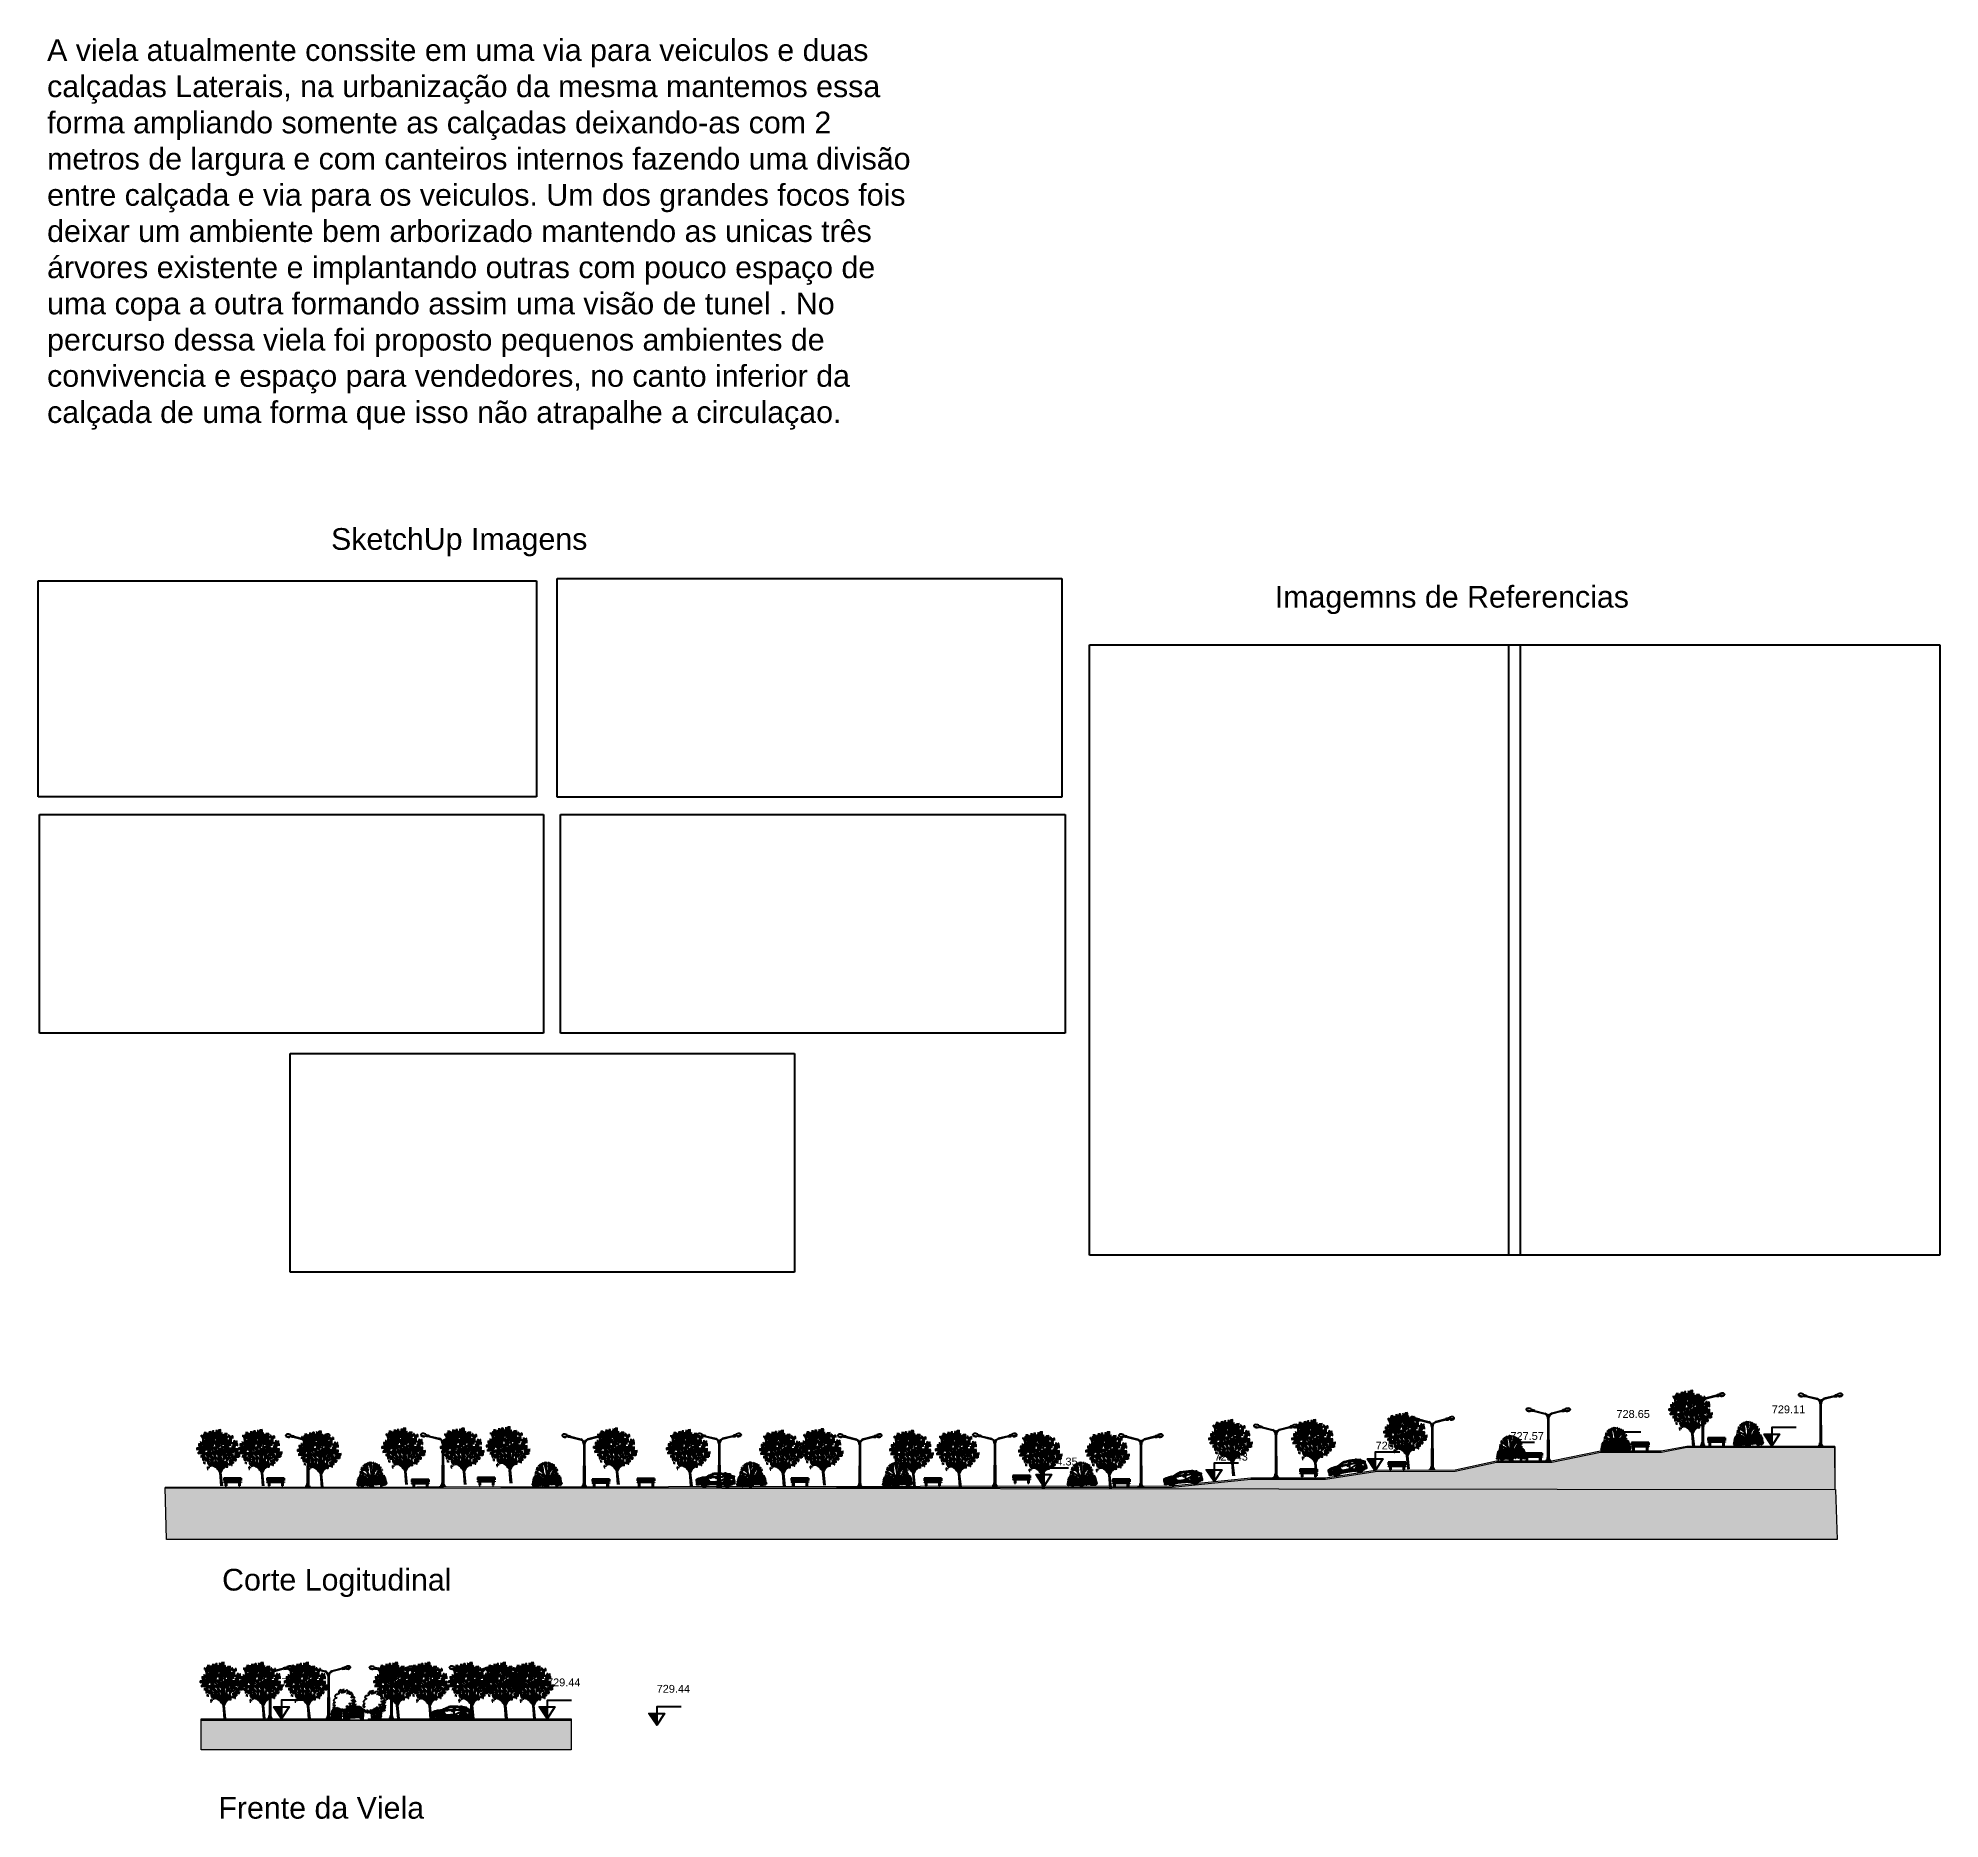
# Model space of a CAD drawing. Header units: millimetres. Extents: x 348 to 2201, y 118 to 1049.
# Drawn here: x 1982.3 to 2201.2, y 305.6 to 510.6 of the extents above; entities that cross this region are included whole.
import ezdxf

# ---------------------------------------------------------------- set-up
doc = ezdxf.new("R2010")
doc.units = ezdxf.units.MM
for name, color, linetype in [('C10', 7, 'Continuous'), ('contorno', 250, 'Continuous'), ('trees', 104, 'Continuous')]:
    doc.layers.add(name, color=color, linetype=linetype)
doc.layers.add('mur vue', color=7, linetype='Continuous', lineweight=13)
doc.styles.add('Style-Arial', font='arial.ttf')
picture_1 = doc.add_image_def('image1.jpeg', size_in_pixel=(1236, 536))
picture_2 = doc.add_image_def('image2.jpeg', size_in_pixel=(1236, 536))
picture_3 = doc.add_image_def('image3.jpeg', size_in_pixel=(1236, 536))
picture_4 = doc.add_image_def('image4.jpeg', size_in_pixel=(1236, 536))
picture_5 = doc.add_image_def('image5.jpeg', size_in_pixel=(1236, 536))
picture_6 = doc.add_image_def('image6.jpeg', size_in_pixel=(904, 1280))
picture_7 = doc.add_image_def('image7.jpeg', size_in_pixel=(904, 1280))

msp = doc.modelspace()

# ---------------------------------------------------------------- texts
at = {"char_height": 2.5, "attachment_point": 1, "style": 'Style-Arial'}
for s, width, heights, insert in [('\\pt1092.5;A viela atualmente conssite em uma via para veiculos e duas calçadas Laterais, na urbanização da mesma mantemos essa forma ampliando somente as calçadas deixando-as com 2 metros de largura e com canteiros internos fazendo uma divisão entre calçada e via para os veiculos. Um dos grandes focos fois deixar um ambiente bem arborizado mantendo as unicas três árvores existente e implantando outras com pouco espaço de uma copa a outra formando assim uma visão de tunel . No percurso dessa viela foi proposto pequenos ambientes de convivencia e espaço para vendedores, no canto inferior da calçada de uma forma que isso não atrapalhe a circulaçao.', 101.3991, [0], (1983.38, 510.43)), ('\\pt1092.5;SketchUp Imagens', 50.6995, [0], (2016.06, 454.15)), ('\\pt1092.5;Imagemns de Referencias', 50.7868, [0], (2124.69, 447.5)), ('\\pt1092.5;{\\H0.36x;728.65} ', 4.1749, [0.531], (2164.01, 352.63)), ('\\pt1092.5;{\\H0.36x;729.11} ', 11.8871, [2.96], (2181.89, 353.16)), ('\\pt1092.5;{\\H0.36x;726.58}', 4.3619, [1.86], (2136.29, 348.99)), ('\\pt1092.5;{\\H0.36x;727.57}', 4.3619, [1.86], (2151.81, 350.09)), ('\\pt1092.5;{\\H0.36x;724.35}', 4.3619, [1.86], (2098.15, 347.15)), ('\\pt1092.5;{\\H0.36x;725.43}', 4.3619, [1.86], (2117.74, 347.71)), ('\\pt1092.5;Corte Logitudinal', 50.6995, [0], (2003.52, 334.35)), ('\\pt1092.5;{\\H0.36x;729.44} ', 11.8871, [2.96], (2010.35, 321.76)), ('\\pt1092.5;{\\H0.36x;729.44} ', 4.0715, [2.52], (2040.92, 321.73)), ('\\pt1092.5;{\\H0.36x;729.44} ', 11.8871, [2.96], (2053.54, 320.99)), ('\\pt1092.5;Frente da Viela ', 50.6995, [0], (2003.09, 308.09))]:
    msp.add_mtext_dynamic_manual_height_columns(s, width=width, gutter_width=1, heights=heights, dxfattribs=dict(at, insert=insert))

# ---------------------------------------------------------------- blocks, each defined once
blk = doc.blocks.new('Vista arvore')
at = {"layer": 'trees', "color": 84, "true_color": 0x2aaf18}
for p, q in [((-2.87, 4.3), (-0.25, 4.53)), ((-2.66, 4.78), (0.04, 5.01)), ((-2.65, 4.71), (-2.35, 4.74)), ((-2.63, 4.45), (-0.94, 4.6)), ((-2.42, 4.99), (-0.81, 5.13)), ((-2.42, 4.93), (-0.54, 5.09)), ((-2.42, 5.06), (-2.32, 5.07)), ((-2.27, 5.65), (-0.03, 5.85)), ((-2.23, 5.59), (-0.12, 5.78)), ((-2.21, 5.53), (-0.12, 5.71)), ((-2.16, 4.75), (-0.11, 4.94)), ((-2.15, 5.34), (-1.94, 5.36)), ((-2.11, 5.86), (0.14, 6.06)), ((-2.07, 5.93), (-0.85, 6.04)), ((-1.77, 5.31), (-0.69, 5.4)), ((-1.72, 5.44), (1.38, 5.72)), ((-1.51, 6.05), (-0.85, 6.1)), ((-1.45, 6.12), (-0.81, 6.17)), ((-1.44, 6.25), (-1.2, 6.27)), ((-1.44, 6.18), (-0.8, 6.24)), ((-1.43, 4.62), (-0.91, 4.67)), ((-1.2, 5.81), (0.12, 5.93)), ((-1.17, 5.88), (0.15, 6)), ((-1.09, 6.28), (-0.8, 6.3)), ((-1.01, 6.35), (-0.86, 6.36)), ((-0.78, 6.11), (-0.04, 6.18)), ((-0.78, 6.05), (0.1, 6.12)), ((-0.67, 6.19), (-0.05, 6.24)), ((-0.64, 6.32), (0, 6.37)), ((-0.64, 6.25), (-0.01, 6.31)), ((-0.63, 6.38), (-0.51, 6.39)), ((-0.58, 5.28), (0.69, 5.4)), ((-0.45, 5.17), (0.73, 5.27)), ((-0.42, 6.4), (-0.02, 6.44)), ((-0.33, 6.48), (-0.06, 6.5)), ((-0.01, 5.85), (0.09, 5.86)), ((0.01, 5.79), (0.61, 5.84)), ((0.19, 5.87), (0.7, 5.92)), ((0.28, 5.94), (0.74, 5.99)), ((0.36, 6.02), (0.69, 6.05)), ((0.83, 5.86), (0.9, 5.87)), ((1.28, 4.67), (1.96, 4.73)), ((-1.73, 3.56), (-1.46, 3.58)), ((0.99, 4.06), (1.94, 4.14)), ((1.07, 3.54), (1.4, 3.57))]:
    blk.add_line(p, q, dxfattribs=at)
at = {"layer": 'trees', "color": 97, "true_color": 0x25742c}
for p, q in [((-2.83, 4.24), (-0.24, 4.47)), ((-2.8, 4.37), (-0.97, 4.53)), ((-2.58, 4.65), (-2.35, 4.67)), ((-2.57, 4.59), (-2.31, 4.61)), ((-2.3, 4.74), (-2.24, 4.75)), ((-2.2, 5.47), (-1.74, 5.51)), ((-2.19, 5.08), (-0.79, 5.2)), ((-2.18, 5.4), (-1.92, 5.43)), ((-2.17, 4.62), (-1.52, 4.68)), ((-2.16, 4.69), (-1.46, 4.75)), ((-2.14, 5.21), (-0.74, 5.33)), ((-2.11, 5.28), (-1.94, 5.29)), ((-1.85, 5.43), (-1.82, 5.43)), ((-1.4, 4.76), (-0.84, 4.81)), ((-1.39, 4.69), (-0.87, 4.74)), ((-0.73, 5.14), (-0.58, 5.15)), ((-0.69, 4.82), (-0.13, 4.87)), ((-0.68, 4.76), (-0.15, 4.8)), ((-0.65, 4.69), (-0.12, 4.74)), ((-0.62, 4.57), (-0.15, 4.61)), ((-0.6, 4.63), (-0.09, 4.68)), ((-0.44, 5.23), (0.71, 5.33)), ((-0.43, 4.39), (-0.22, 4.41)), ((-0.11, 5.72), (0.6, 5.78)), ((0.05, 4.43), (0.9, 4.5)), ((0.12, 5.02), (1.19, 5.11)), ((0.28, 4.97), (1.23, 5.05)), ((0.3, 4.58), (0.89, 4.63)), ((0.32, 4.78), (1.1, 4.85)), ((0.37, 4.72), (0.59, 4.74)), ((0.38, 4.65), (0.6, 4.67)), ((0.71, 4.68), (1.1, 4.72)), ((0.73, 5.27), (1.21, 5.31)), ((0.74, 4.75), (1.11, 4.78)), ((0.95, 5.42), (0.96, 5.42)), ((1.02, 5.36), (1.19, 5.38)), ((1.03, 5.43), (1.17, 5.44)), ((1.19, 4.47), (1.6, 4.5)), ((1.2, 4.6), (1.7, 4.64)), ((1.2, 4.53), (1.65, 4.57)), ((1.85, 4.65), (1.86, 4.65)), ((-2.67, 3.73), (-1.02, 3.88)), ((-2.66, 3.87), (-1.93, 3.93)), ((-2.59, 4.13), (-1.8, 4.2)), ((-2.56, 4.07), (-1.82, 4.13)), ((-2.55, 4), (-1.82, 4.07)), ((-2.38, 3.44), (-1.92, 3.48)), ((-2.36, 3.5), (-1.88, 3.54)), ((-2.25, 3.32), (-1.86, 3.35)), ((-2.18, 3.58), (-1.09, 3.68)), ((-2.17, 3.06), (-1.65, 3.11)), ((-2.16, 3.2), (-1.51, 3.25)), ((-2.14, 3), (-2, 3.01)), ((-1.93, 3.02), (-1.73, 3.04)), ((-1.89, 2.96), (-1.75, 2.97)), ((-1.77, 4.2), (-1.12, 4.26)), ((-1.71, 3.49), (-1.48, 3.51)), ((-1.7, 3.43), (-1.45, 3.45)), ((-1.65, 3.3), (-1.38, 3.33)), ((-1.63, 3.37), (-1.42, 3.39)), ((-1.6, 3.89), (-1.14, 3.93)), ((-1.6, 2.72), (-1.5, 2.73)), ((-1.59, 4.09), (-1.2, 4.12)), ((-1.54, 4.03), (-1.21, 4.06)), ((-1.54, 3.96), (-1.22, 3.99)), ((-1.45, 3.26), (-1.37, 3.26)), ((-1.27, 3.01), (-1.12, 3.03)), ((-1.26, 2.95), (-1.04, 2.97)), ((-1.25, 2.89), (-1.02, 2.91)), ((-1.13, 3.61), (-1.12, 3.61)), ((-1.04, 2.42), (-1.09, 2.45)), ((-1.05, 3.68), (-0.62, 3.72)), ((-0.97, 3.88), (0.14, 3.98)), ((-0.96, 4.28), (-0.55, 4.31)), ((-0.96, 3.95), (0.15, 4.05)), ((-0.95, 4.02), (-0.83, 4.03)), ((-0.9, 3.57), (-0.59, 3.59)), ((-0.86, 4.22), (-0.48, 4.25)), ((-0.81, 3.51), (-0.61, 3.53)), ((-0.79, 2.99), (-0.56, 3.01)), ((-0.78, 3.06), (-0.61, 3.07)), ((-0.77, 4.03), (0, 4.1)), ((-0.76, 4.16), (-0.48, 4.19)), ((-0.76, 2.93), (-0.53, 2.95)), ((-0.73, 2.87), (-0.53, 2.88)), ((-0.59, 3.27), (-0.43, 3.28)), ((-0.56, 3.34), (-0.53, 3.34)), ((-0.54, 3.21), (-0.38, 3.22)), ((-0.5, 3.15), (-0.33, 3.16)), ((-0.46, 3.08), (-0.28, 3.1)), ((-0.45, 2.31), (-0.33, 2.32)), ((-0.42, 3.02), (-0.24, 3.04)), ((-0.35, 4.33), (-0.16, 4.35)), ((-0.35, 4.2), (-0.1, 4.22)), ((-0.34, 4.27), (-0.11, 4.29)), ((-0.34, 3.87), (0.13, 3.92)), ((-0.29, 3.75), (0.13, 3.79)), ((-0.19, 3.19), (-0.15, 3.09)), ((-0.17, 3.57), (-0.16, 3.57)), ((-0.14, 3.05), (-0.01, 3.06)), ((-0.12, 3.12), (-0.02, 3.12)), ((-0.1, 3.25), (0.1, 3.26)), ((-0.1, 3.18), (0.09, 3.2)), ((-0.03, 3.32), (0.01, 3.32)), ((0.06, 4.11), (0.61, 4.15)), ((0.06, 3.59), (0.55, 3.63)), ((0.09, 4.17), (1.9, 4.33)), ((0.17, 4.05), (0.56, 4.08)), ((0.2, 3.34), (0.54, 3.37)), ((0.25, 3.99), (0.57, 4.02)), ((0.25, 3.28), (0.35, 3.29)), ((0.25, 2.69), (0.52, 2.72)), ((0.3, 4.26), (1.66, 4.38)), ((0.3, 2.76), (0.45, 2.78)), ((0.31, 3.74), (0.49, 3.75)), ((0.32, 2.83), (0.41, 2.84)), ((0.34, 3.94), (0.59, 3.96)), ((0.35, 3.81), (0.41, 3.81)), ((0.41, 3.29), (0.67, 3.32)), ((0.45, 3.55), (0.53, 3.56)), ((0.46, 2.32), (0.77, 2.35)), ((0.49, 3.23), (0.72, 3.25)), ((0.53, 2.26), (0.8, 2.29)), ((0.54, 3.17), (0.66, 3.18)), ((0.57, 2.2), (0.75, 2.22)), ((0.61, 2.72), (0.73, 2.74)), ((0.85, 4.18), (1.93, 4.27)), ((0.87, 4.11), (1.96, 4.21)), ((0.87, 3.79), (1.27, 3.82)), ((0.9, 3.72), (1.22, 3.75)), ((1.03, 4), (1.92, 4.07)), ((1.04, 3.93), (1.8, 4)), ((1.05, 3.61), (1.39, 3.64)), ((1.09, 3.48), (1.42, 3.51)), ((1.19, 3.43), (2.14, 3.51)), ((1.4, 3.31), (2.06, 3.37)), ((1.46, 3.25), (1.57, 3.26)), ((1.51, 3.91), (1.8, 3.93)), ((1.51, 3.65), (1.58, 3.66)), ((1.53, 3.85), (2.24, 3.91)), ((1.53, 3.58), (2.09, 3.64)), ((1.54, 3.78), (2.26, 3.84)), ((1.54, 3.52), (2.11, 3.57)), ((1.65, 3.66), (2.19, 3.71))]:
    blk.add_line(p, q, dxfattribs=at)
at = {"layer": 'trees', "color": 99, "true_color": 0x1a511e}
for p, q in [((-2.79, 4.18), (-0.49, 4.38)), ((-0.03, 4.49), (0.88, 4.57)), ((0.24, 4.38), (0.92, 4.44)), ((0.31, 4.32), (1.63, 4.44)), ((-2.72, 3.8), (-1.88, 3.87)), ((-2.61, 3.93), (-1.94, 3.99)), ((-2.39, 3.37), (-1.91, 3.41)), ((-2.2, 3.71), (-0.53, 3.86)), ((-2.2, 3.13), (-1.53, 3.19)), ((-2.17, 3.65), (-0.58, 3.79)), ((-2.13, 3.26), (-1.76, 3.3)), ((-2.06, 2.68), (-1.82, 2.71)), ((-2.04, 2.75), (-1.93, 2.76)), ((-1.96, 2.63), (-1.82, 2.64)), ((-1.68, 4.15), (-1.22, 4.19)), ((-1.59, 2.66), (-1.42, 2.68)), ((-1.58, 2.6), (-1.37, 2.61)), ((-1.55, 2.21), (-1.49, 2.21)), ((-1.52, 2.54), (0.14, 2.68)), ((-1.48, 2.47), (0.76, 2.67)), ((-1.47, 2.41), (-1.21, 2.43)), ((-1.35, 2.62), (-0.48, 2.69)), ((-1.35, 2.36), (-1.21, 2.37)), ((-1.35, 2.29), (-1.18, 2.31)), ((-1.32, 2.68), (-0.52, 2.76)), ((-1.22, 2.82), (-0.99, 2.84)), ((-1.2, 2.76), (-0.91, 2.79)), ((-1.03, 2.38), (0.61, 2.53)), ((-0.98, 3.62), (-0.65, 3.65)), ((-0.96, 2.46), (0.73, 2.6)), ((-0.78, 2.8), (-0.52, 2.82)), ((-0.74, 4.1), (-0.1, 4.16)), ((-0.7, 2.22), (-0.59, 2.23)), ((-0.69, 2.28), (-0.6, 2.29)), ((-0.68, 2.35), (-0.55, 2.36)), ((-0.52, 2.36), (0.62, 2.47)), ((-0.43, 2.7), (0.11, 2.75)), ((-0.42, 2.76), (0.14, 2.81)), ((-0.41, 2.83), (0.16, 2.88)), ((-0.39, 2.96), (-0.17, 2.98)), ((-0.35, 2.9), (0.14, 2.94)), ((-0.16, 3.02), (-0.31, 3.52)), ((-0.29, 3.82), (0.13, 3.85)), ((-0.28, 2.32), (0.69, 2.41)), ((-0.27, 3.69), (0.21, 3.73)), ((-0.27, 2.26), (-0.06, 2.27)), ((-0.25, 2.19), (-0.12, 2.2)), ((-0.22, 3.63), (0.54, 3.69)), ((-0.17, 2.98), (0.07, 3)), ((0.02, 2.28), (0.34, 2.31)), ((0.04, 2.22), (0.27, 2.24)), ((0.14, 3.53), (0.41, 3.55)), ((0.18, 3.47), (0.4, 3.49)), ((0.18, 3.4), (0.38, 3.42)), ((0.87, 2.88), (1.16, 2.9)), ((0.9, 2.81), (1.34, 2.85)), ((0.94, 3.86), (1.46, 3.9)), ((0.99, 3.67), (1.19, 3.69)), ((1.02, 2.76), (1.4, 2.79)), ((1.03, 3.09), (1.14, 3.1)), ((1.03, 2.96), (1.16, 2.97)), ((1.04, 3.02), (1.16, 3.03)), ((1.04, 2.57), (1.25, 2.59)), ((1.04, 2.5), (1.27, 2.52)), ((1.07, 2.44), (1.29, 2.46)), ((1.1, 2.7), (1.48, 2.74)), ((1.12, 2.64), (1.42, 2.67)), ((1.17, 2.38), (1.25, 2.39)), ((1.18, 2.9), (1.32, 2.92)), ((1.35, 3.37), (2.17, 3.45)), ((1.54, 3), (1.75, 3.02)), ((1.55, 2.94), (1.71, 2.95)), ((1.56, 3.07), (1.8, 3.09)), ((1.6, 3.14), (1.69, 3.14)), ((1.66, 3.73), (2.23, 3.78)), ((-1.66, 2.13), (-1.33, 2.16)), ((-1.62, 2.07), (-1.47, 2.09)), ((-1.6, 1.94), (-1.51, 1.95)), ((-1.59, 2.01), (-1.5, 2.02)), ((-0.21, 2.13), (-0.18, 2.13)), ((0.07, 2.16), (0.26, 2.17)), ((0.1, 2.09), (0.2, 2.1))]:
    blk.add_line(p, q, dxfattribs=at)
at = {"layer": 'trees', "color": 97, "true_color": 0x279b30}
for p, q in [((-2.63, 4.84), (1.24, 5.18)), ((-2.58, 4.52), (-1.47, 4.62)), ((-2.38, 5.77), (-1.3, 5.87)), ((-2.32, 5.72), (-1.26, 5.81)), ((-2.29, 5.85), (-2.26, 5.85)), ((-2.18, 5.14), (-0.77, 5.27)), ((-2, 6), (-1.54, 6.04)), ((-1.99, 6.07), (-1.63, 6.1)), ((-1.98, 6.14), (-1.73, 6.16)), ((-1.73, 5.51), (1.01, 5.75)), ((-1.72, 5.38), (0.76, 5.6)), ((-0.58, 5.41), (0.73, 5.53)), ((-0.56, 5.35), (0.67, 5.46)), ((-0.49, 5.1), (1.23, 5.25)), ((0.19, 4.83), (1.83, 4.98)), ((0.21, 4.9), (1.89, 5.05)), ((0.8, 5.8), (0.98, 5.81)), ((0.83, 5.6), (1.42, 5.66)), ((0.9, 5.54), (1.42, 5.59)), ((0.93, 5.48), (1.26, 5.51)), ((1.23, 5.77), (1.33, 5.78)), ((1.28, 5.84), (1.28, 5.84)), ((1.29, 4.73), (1.95, 4.79)), ((1.3, 4.8), (1.93, 4.86)), ((1.31, 4.87), (1.78, 4.91)), ((1.39, 5.07), (1.68, 5.09)), ((1.42, 5.14), (1.64, 5.15)), ((1.46, 5.2), (1.59, 5.22)), ((1.7, 5.1), (1.88, 5.11)), ((1.77, 5.17), (1.84, 5.17))]:
    blk.add_line(p, q, dxfattribs=at)
at = {"layer": 'trees', "color": 47, "true_color": 0x8d6a35}
for p, q in [((0.09, 4.73), (-0.01, 5.01)), ((0.01, 4.16), (0.03, 4.43)), ((-1.31, 2.72), (-1.68, 3.07)), ((-1.28, 2.99), (-1.52, 3.17)), ((-1.17, 3.49), (-1.19, 3.64)), ((-0.78, 2.26), (-1.17, 2.32)), ((-0.98, 4), (-1.11, 4.22)), ((-0.74, 2.22), (-0.97, 2.37)), ((-0.6, 3.08), (-0.76, 3.5)), ((-0.45, 2.03), (-0.74, 2.22)), ((-0.57, 3.79), (-0.34, 3.58)), ((-0.56, 2.33), (-0.38, 2.07)), ((-0.4, 2.28), (-0.33, 1.98)), ((-0.38, 2.07), (-0.39, 2.29)), ((-0.03, 2.29), (-0.09, 1.76)), ((-0.04, 3.3), (0, 3.62)), ((-0.03, 1.53), (0.38, 2.34)), ((0.18, 3.73), (0.29, 3.97)), ((0.2, 1.97), (0.53, 2.25)), ((0.25, 2.06), (0.51, 2.24)), ((0.4, 3.82), (0.41, 3.94)), ((0.47, 3.77), (0.72, 4.22)), ((0.64, 2.86), (0.62, 3.16)), ((0.64, 2.43), (0.88, 2.53)), ((0.82, 2.5), (1.04, 2.44)), ((0.88, 2.53), (1.06, 2.73)), ((0.9, 3.36), (0.9, 3.7)), ((0.97, 3.86), (0.97, 4.07)), ((1.21, 2.94), (1.41, 3.27)), ((1.32, 2.9), (1.56, 3.04)), ((1.43, 2.96), (1.48, 3.21)), ((-0.44, 2.04), (-0.63, 2.18)), ((-0.4, 1.89), (-0.45, 2.03)), ((-0.4, 1.92), (-0.44, 2.04)), ((-0.24, 1.8), (-0.4, 1.92)), ((-0.23, 1.76), (-0.4, 1.89)), ((-0.33, 1.98), (-0.11, 1.69)), ((-0.11, 1.54), (-0.23, 1.76)), ((-0.11, 1.85), (-0.13, 2.18)), ((0, 0), (-0.12, 1.54)), ((0.05, 0.01), (-0.09, 1.6)), ((-0.04, 1.66), (-0.02, 1.64)), ((-0.02, 1.64), (0.23, 2.11))]:
    blk.add_line(p, q, dxfattribs=at)
at = {"layer": 'trees', "color": 49, "true_color": 0x594322}
for p, q in [((0, 4.1), (0.18, 4.4)), ((0.05, 4.55), (0.11, 4.99)), ((-1.52, 2.9), (-1.81, 2.91)), ((-1.03, 3.31), (-1.45, 3.51)), ((-0.9, 2.77), (-1.4, 3.61)), ((-0.78, 3.04), (-1.33, 3.67)), ((-1.09, 4.12), (-1.23, 4.17)), ((-0.67, 3.28), (-0.67, 3.51)), ((-0.31, 3.52), (-0.59, 3.77)), ((-0.09, 1.6), (-0.59, 2.33)), ((-0.34, 3.58), (-0.42, 3.92)), ((-0.07, 1.63), (-0.32, 2.32)), ((-0.19, 3.56), (-0.19, 3.19)), ((-0.07, 1.63), (0, 2.33)), ((0.16, 2.66), (0.29, 3.27)), ((0.19, 2.65), (0.24, 3.02)), ((0.24, 3.02), (0.45, 3.26)), ((0.55, 2.69), (1.04, 3.65)), ((0.58, 3.38), (0.89, 3.8)), ((0.74, 3.6), (0.81, 4.2)), ((0.78, 3.09), (1.3, 3.39)), ((-0.09, 1.76), (-0.24, 2.16)), ((-0.07, 1.63), (0.05, 2.18)), ((0.13, 0.02), (-0.03, 1.53))]:
    blk.add_line(p, q, dxfattribs=at)
blk = doc.blocks.new('INluminação')
at = {"linetype": 'ByBlock'}
for p, q in [((-2.25, 5.87), (-1.61, 5.81)), ((-1.61, 5.81), (-1.59, 5.95)), ((-1.61, 5.79), (-1.61, 5.8)), ((-1.55, 5.78), (-1.61, 5.79)), ((-1.59, 5.95), (-1.53, 5.94)), ((-1.53, 5.94), (-1.55, 5.78)), ((-1.55, 5.76), (-1.55, 5.78)), ((-1.28, 5.73), (-1.55, 5.76)), ((-1.54, 5.92), (-1.38, 5.9)), ((-1.38, 5.9), (-1.27, 5.84)), ((-1.27, 5.84), (-1.28, 5.73)), ((-1.28, 5.76), (-0.07, 5.45)), ((-1.27, 5.81), (-0.08, 5.51)), ((0.26, 4.95), (0.23, 0.03)), ((0.34, 4.95), (0.37, 0.03)), ((1.88, 5.76), (0.67, 5.45)), ((1.87, 5.81), (0.68, 5.51)), ((1.99, 5.9), (1.87, 5.84)), ((1.87, 5.84), (1.88, 5.73)), ((1.88, 5.73), (2.15, 5.76)), ((2.14, 5.92), (1.99, 5.9)), ((2.2, 5.95), (2.14, 5.94)), ((2.14, 5.94), (2.15, 5.78)), ((2.15, 5.78), (2.21, 5.79)), ((2.15, 5.76), (2.15, 5.78)), ((2.21, 5.81), (2.2, 5.95)), ((2.85, 5.87), (2.21, 5.81)), ((2.21, 5.79), (2.21, 5.8)), ((0, 0), (0, 0.03)), ((0.6, 0.03), (0, 0.03)), ((0.6, 0), (0, 0)), ((0.6, 0), (0.6, 0.03))]:
    blk.add_line(p, q, dxfattribs=at)
for centre, radius, start, end in [((-2.06, 5.89), 0.191, 119.3349, 185.9465), ((-1.92, 6.17), 0.428, 226.1657, 303.1628), ((-2.03, 5.83), 0.256, 94.5172, 119.3349), ((-2, 5.44), 0.649, 51.3054, 94.5172), ((-0.31, 4.9), 0.657, 20.6833, 68.7201), ((-0.31, 4.93), 0.565, 358.3891, 65.2778), ((0.92, 4.9), 0.657, 111.2799, 159.3167), ((0.91, 4.93), 0.565, 114.7222, 181.6109), ((2.6, 5.44), 0.649, 85.4828, 128.6946), ((2.52, 6.17), 0.428, 236.8372, 313.8343), ((2.63, 5.83), 0.256, 60.6651, 85.4828), ((2.66, 5.89), 0.191, 354.0535, 60.6651), ((-0.43, 0.42), 0.658, 324.2632, 359.6317), ((1.03, 0.42), 0.658, 180.3683, 215.7368)]:
    blk.add_arc(centre, radius, start, end, dxfattribs=at)
blk = doc.blocks.new('Arbustos')
at = {"layer": 'trees', "color": 97, "true_color": 0x279b30}
for p, q in [((-1.62, 0.05), (-1.62, 0.02)), ((-1.59, 0.03), (-1.62, 0.05)), ((-1.62, 0.02), (-1.6, 0.01)), ((-1.6, 0.01), (-1.59, 0.03)), ((-1.53, 0.14), (-1.5, 0.15)), ((-1.49, 0.12), (-1.53, 0.14)), ((-1.52, 0.03), (-1.5, 0.05)), ((-1.49, 0.02), (-1.52, 0.03)), ((-1.5, 0.15), (-1.48, 0.13)), ((-1.5, 0.05), (-1.49, 0.02)), ((-1.48, 0.13), (-1.49, 0.12)), ((-1.44, 0.13), (-1.44, 0.1)), ((-1.27, 0.3), (-1.27, 0.27)), ((-1.24, 0.28), (-1.27, 0.3)), ((-1.27, 0.27), (-1.25, 0.26)), ((-1.25, 0.26), (-1.24, 0.28)), ((-1.25, 0.25), (-1.22, 0.26)), ((-1.21, 0.22), (-1.25, 0.25)), ((-1.22, 0.26), (-1.2, 0.24)), ((-1.2, 0.24), (-1.21, 0.22)), ((-1.19, 0.32), (-1.17, 0.34)), ((-1.16, 0.31), (-1.19, 0.32)), ((-1.17, 0.34), (-1.16, 0.31)), ((-1.14, 0.3), (-1.12, 0.31)), ((-1.11, 0.29), (-1.14, 0.3)), ((-1.12, 0.31), (-1.11, 0.29)), ((-0.81, 0.13), (-0.78, 0.15)), ((-0.77, 0.11), (-0.81, 0.13)), ((-0.74, 0.09), (-0.79, 0.06)), ((-0.79, 0.06), (-0.78, 0.05)), ((-0.78, 0.15), (-0.75, 0.13)), ((-0.78, 0.05), (-0.74, 0.06)), ((-0.75, 0.13), (-0.77, 0.11)), ((-0.74, 0.06), (-0.74, 0.09)), ((-0.71, 0.14), (-0.69, 0.13)), ((-0.69, 0.13), (-0.68, 0.15)), ((-0.69, 0.07), (-0.67, 0.08)), ((-0.66, 0.06), (-0.69, 0.07)), ((-0.67, 0.08), (-0.66, 0.06)), ((-0.62, 0.05), (-0.62, 0.02)), ((-0.59, 0.03), (-0.62, 0.05)), ((-0.62, 0.02), (-0.6, 0.01)), ((-0.6, 0.01), (-0.59, 0.03)), ((-1.7, -0.34), (-1.7, -0.37)), ((-1.67, -0.36), (-1.7, -0.34)), ((-1.7, -0.37), (-1.69, -0.38)), ((-1.7, -0.45), (-1.67, -0.44)), ((-1.69, -0.38), (-1.67, -0.36)), ((-1.68, -0.17), (-1.66, -0.16)), ((-1.66, -0.18), (-1.68, -0.17)), ((-1.67, -0.44), (-1.65, -0.46)), ((-1.66, -0.16), (-1.66, -0.18)), ((-1.65, -0.21), (-1.65, -0.24)), ((-1.62, -0.23), (-1.65, -0.21)), ((-1.65, -0.24), (-1.63, -0.25)), ((-1.65, -0.78), (-1.63, -0.76)), ((-1.63, -0.79), (-1.65, -0.78)), ((-1.64, -0.17), (-1.6, -0.16)), ((-1.58, -0.19), (-1.64, -0.17)), ((-1.63, -0.25), (-1.62, -0.23)), ((-1.63, -0.76), (-1.63, -0.79)), ((-1.59, -0.07), (-1.62, -0.05)), ((-1.62, -0.33), (-1.62, -0.36)), ((-1.59, -0.35), (-1.62, -0.33)), ((-1.62, -0.36), (-1.61, -0.37)), ((-1.62, -0.39), (-1.59, -0.38)), ((-1.58, -0.42), (-1.62, -0.39)), ((-1.62, -0.75), (-1.58, -0.74)), ((-1.56, -0.77), (-1.62, -0.75)), ((-1.62, -0.9), (-1.59, -0.89)), ((-1.61, -0.37), (-1.59, -0.35)), ((-1.6, -0.16), (-1.58, -0.18)), ((-1.59, -0.38), (-1.56, -0.4)), ((-1.59, -0.89), (-1.56, -0.91)), ((-1.58, -0.18), (-1.58, -0.19)), ((-1.56, -0.4), (-1.58, -0.42)), ((-1.58, -0.74), (-1.56, -0.76)), ((-1.51, -0.29), (-1.56, -0.31)), ((-1.56, -0.31), (-1.55, -0.33)), ((-1.56, -0.76), (-1.56, -0.77)), ((-1.56, -0.87), (-1.53, -0.85)), ((-1.5, -0.88), (-1.56, -0.87)), ((-1.55, -0.33), (-1.5, -0.31)), ((-1.53, -0.85), (-1.5, -0.87)), ((-1.5, -0.31), (-1.51, -0.29)), ((-1.51, -0.79), (-1.49, -0.78)), ((-1.49, -0.8), (-1.51, -0.79)), ((-1.5, -0.87), (-1.5, -0.88)), ((-1.49, -0.78), (-1.49, -0.8)), ((-1.47, -0.5), (-1.47, -0.52)), ((-1.44, -0.51), (-1.47, -0.5)), ((-1.47, -0.52), (-1.45, -0.53)), ((-1.46, -0.59), (-1.45, -0.57)), ((-1.44, -0.59), (-1.46, -0.59)), ((-1.45, -0.53), (-1.44, -0.51)), ((-1.45, -0.57), (-1.44, -0.59)), ((-1.44, -0.82), (-1.4, -0.8)), ((-1.38, -0.83), (-1.44, -0.82)), ((-1.4, -0.8), (-1.38, -0.82)), ((-1.33, -0.66), (-1.38, -0.69)), ((-1.38, -0.69), (-1.37, -0.7)), ((-1.38, -0.82), (-1.38, -0.83)), ((-1.37, -0.7), (-1.33, -0.69)), ((-1.32, -0.03), (-1.36, -0.06)), ((-1.36, -0.06), (-1.36, -0.07)), ((-1.36, -0.07), (-1.31, -0.06)), ((-1.33, -0.69), (-1.33, -0.66)), ((-1.31, -0.06), (-1.32, -0.03)), ((-1.27, -0.87), (-1.25, -0.86)), ((-1.24, -0.88), (-1.27, -0.87)), ((-1.25, -0.86), (-1.24, -0.88)), ((-0.85, -0.35), (-0.82, -0.37)), ((-0.82, -0.37), (-0.84, -0.39)), ((-0.76, -0.29), (-0.81, -0.32)), ((-0.81, -0.32), (-0.8, -0.33)), ((-0.8, -0.03), (-0.77, -0.01)), ((-0.74, -0.04), (-0.8, -0.03)), ((-0.8, -0.33), (-0.75, -0.32)), ((-0.77, -0.01), (-0.74, -0.03)), ((-0.75, -0.32), (-0.76, -0.29)), ((-0.75, -0.12), (-0.73, -0.1)), ((-0.73, -0.12), (-0.75, -0.12)), ((-0.74, -0.03), (-0.74, -0.04)), ((-0.74, -0.11), (-0.72, -0.09)), ((-0.73, -0.1), (-0.73, -0.12)), ((-0.72, -0.09), (-0.69, -0.12)), ((-0.72, -0.3), (-0.72, -0.33)), ((-0.69, -0.32), (-0.72, -0.3)), ((-0.72, -0.33), (-0.7, -0.34)), ((-0.7, -0.34), (-0.69, -0.32)), ((-0.66, -0.57), (-0.65, -0.56)), ((-0.64, -0.58), (-0.66, -0.57)), ((-0.65, -0.56), (-0.64, -0.58)), ((-0.64, -0.05), (-0.62, -0.04)), ((-0.62, -0.06), (-0.64, -0.05)), ((-0.64, -0.49), (-0.59, -0.47)), ((-0.62, -0.04), (-0.62, -0.06)), ((-0.6, -0.59), (-0.6, -0.62)), ((-0.57, -0.61), (-0.6, -0.59)), ((-0.6, -0.62), (-0.58, -0.63)), ((-0.59, -0.51), (-0.57, -0.5)), ((-0.57, -0.52), (-0.59, -0.51)), ((-0.58, -0.63), (-0.57, -0.61)), ((-0.57, -0.5), (-0.57, -0.52)), ((-0.53, -0.56), (-0.57, -0.58)), ((-0.57, -0.58), (-0.57, -0.59)), ((-0.57, -0.59), (-0.52, -0.58)), ((-0.54, -0.65), (-0.52, -0.63)), ((-0.52, -0.66), (-0.54, -0.65)), ((-0.52, -0.58), (-0.53, -0.56)), ((-0.53, -0.64), (-0.49, -0.63)), ((-0.47, -0.66), (-0.53, -0.64)), ((-0.52, -0.63), (-0.52, -0.66)), ((-0.5, -0.5), (-0.5, -0.53)), ((-0.47, -0.52), (-0.5, -0.5)), ((-0.5, -0.53), (-0.48, -0.54)), ((-0.5, -0.54), (-0.48, -0.53)), ((-0.48, -0.55), (-0.5, -0.54)), ((-0.49, -0.65), (-0.47, -0.63)), ((-0.49, -0.63), (-0.47, -0.65)), ((-0.47, -0.66), (-0.49, -0.65)), ((-0.48, -0.54), (-0.47, -0.52)), ((-0.48, -0.53), (-0.48, -0.55)), ((-0.47, -0.63), (-0.47, -0.66)), ((-0.47, -0.65), (-0.47, -0.66)), ((0.74, -0.62), (0.75, -0.6)), ((0.79, -0.64), (0.74, -0.62)), ((0.75, -0.6), (0.79, -0.62)), ((0.79, -0.62), (0.79, -0.64))]:
    blk.add_line(p, q, dxfattribs=at)
at = {"layer": 'trees', "color": 97, "true_color": 0x25742c}
for p, q in [((-1.46, 0.2), (-1.45, 0.22)), ((-1.44, 0.19), (-1.46, 0.2)), ((-1.45, 0.22), (-1.44, 0.19)), ((-1.4, 0.22), (-1.38, 0.24)), ((-1.37, 0.22), (-1.4, 0.22)), ((-1.38, 0.24), (-1.37, 0.22)), ((-1.35, 0.28), (-1.35, 0.26)), ((-1.32, 0.26), (-1.35, 0.28)), ((-1.35, 0.26), (-1.33, 0.25)), ((-1.33, 0.25), (-1.32, 0.26)), ((-1.33, 0.18), (-1.31, 0.2)), ((-1.3, 0.16), (-1.33, 0.18)), ((-1.31, 0.2), (-1.28, 0.18)), ((-1.28, 0.18), (-1.3, 0.16)), ((-0.71, 0.17), (-0.71, 0.14)), ((-0.68, 0.15), (-0.71, 0.17)), ((-1.75, -0.68), (-1.78, -0.67)), ((-1.77, -0.73), (-1.75, -0.71)), ((-1.74, -0.74), (-1.77, -0.73)), ((-1.75, -0.71), (-1.74, -0.74)), ((-1.74, -0.75), (-1.72, -0.74)), ((-1.72, -0.76), (-1.74, -0.75)), ((-1.74, -0.8), (-1.72, -0.79)), ((-1.71, -0.81), (-1.74, -0.8)), ((-1.73, -0.56), (-1.73, -0.59)), ((-1.7, -0.58), (-1.73, -0.56)), ((-1.73, -0.59), (-1.71, -0.6)), ((-1.72, -0.68), (-1.69, -0.67)), ((-1.67, -0.7), (-1.72, -0.68)), ((-1.72, -0.72), (-1.7, -0.71)), ((-1.7, -0.73), (-1.72, -0.72)), ((-1.72, -0.74), (-1.72, -0.76)), ((-1.72, -0.79), (-1.71, -0.81)), ((-1.71, -0.6), (-1.7, -0.58)), ((-1.66, -0.47), (-1.7, -0.45)), ((-1.7, -0.71), (-1.7, -0.73)), ((-1.69, -0.67), (-1.67, -0.69)), ((-1.67, -0.69), (-1.67, -0.7)), ((-1.65, -0.46), (-1.66, -0.47)), ((-1.65, -0.5), (-1.65, -0.53)), ((-1.62, -0.52), (-1.65, -0.5)), ((-1.65, -0.53), (-1.63, -0.54)), ((-1.63, -0.54), (-1.62, -0.52)), ((-1.62, -0.05), (-1.62, -0.08)), ((-1.62, -0.08), (-1.61, -0.09)), ((-1.61, -0.09), (-1.59, -0.07)), ((-1.59, -0.1), (-1.56, -0.09)), ((-1.55, -0.12), (-1.59, -0.1)), ((-1.58, -0.55), (-1.56, -0.54)), ((-1.56, -0.56), (-1.58, -0.55)), ((-1.56, -0.09), (-1.53, -0.11)), ((-1.56, -0.54), (-1.56, -0.56)), ((-1.53, -0.11), (-1.55, -0.12)), ((-0.73, -0.76), (-0.7, -0.74)), ((-0.67, -0.78), (-0.73, -0.76)), ((-0.69, -0.72), (-0.71, -0.71)), ((-0.71, -0.79), (-0.67, -0.78)), ((-0.65, -0.81), (-0.71, -0.79)), ((-0.7, -0.74), (-0.67, -0.77)), ((-0.67, -0.77), (-0.67, -0.78)), ((-0.67, -0.78), (-0.65, -0.8)), ((-0.65, -0.81), (-0.62, -0.79)), ((-0.65, -0.8), (-0.65, -0.81)), ((-0.59, -0.83), (-0.65, -0.81)), ((-0.64, -0.3), (-0.62, -0.29)), ((-0.62, -0.31), (-0.64, -0.3)), ((-0.6, -0.45), (-0.64, -0.47)), ((-0.64, -0.47), (-0.64, -0.49)), ((-0.62, -0.29), (-0.62, -0.31)), ((-0.62, -0.79), (-0.59, -0.82)), ((-0.6, -0.26), (-0.58, -0.25)), ((-0.58, -0.27), (-0.6, -0.26)), ((-0.6, -0.44), (-0.58, -0.45)), ((-0.59, -0.47), (-0.6, -0.45)), ((-0.6, -0.72), (-0.56, -0.71)), ((-0.54, -0.74), (-0.6, -0.72)), ((-0.59, -0.82), (-0.59, -0.83)), ((-0.58, -0.25), (-0.58, -0.27)), ((-0.58, -0.45), (-0.57, -0.43)), ((-0.56, -0.27), (-0.53, -0.25)), ((-0.52, -0.29), (-0.56, -0.27)), ((-0.56, -0.71), (-0.54, -0.73)), ((-0.55, -0.37), (-0.52, -0.36)), ((-0.52, -0.39), (-0.55, -0.37)), ((-0.55, -0.45), (-0.53, -0.44)), ((-0.53, -0.46), (-0.55, -0.45)), ((-0.54, -0.07), (-0.54, -0.1)), ((-0.51, -0.09), (-0.54, -0.07)), ((-0.54, -0.73), (-0.54, -0.74)), ((-0.54, -0.8), (-0.54, -0.83)), ((-0.51, -0.82), (-0.54, -0.8)), ((-0.54, -0.83), (-0.52, -0.84)), ((-0.53, -0.25), (-0.51, -0.28)), ((-0.53, -0.44), (-0.53, -0.46)), ((-0.51, -0.28), (-0.52, -0.29)), ((-0.52, -0.36), (-0.5, -0.38)), ((-0.5, -0.38), (-0.52, -0.39)), ((-0.49, -0.73), (-0.52, -0.71)), ((-0.52, -0.71), (-0.52, -0.74)), ((-0.52, -0.74), (-0.5, -0.75)), ((-0.52, -0.84), (-0.51, -0.82)), ((-0.51, -0.76), (-0.48, -0.75)), ((-0.47, -0.79), (-0.51, -0.76)), ((-0.48, -0.44), (-0.5, -0.43)), ((-0.5, -0.75), (-0.49, -0.73)), ((-0.48, -0.75), (-0.45, -0.77)), ((-0.45, -0.77), (-0.47, -0.79))]:
    blk.add_line(p, q, dxfattribs=at)
at = {"layer": 'trees', "color": 84, "true_color": 0x2aaf18}
for p, q in [((-1.46, 0), (-1.42, 0.02)), ((-1.41, 0.11), (-1.44, 0.13)), ((-1.44, 0.1), (-1.42, 0.09)), ((-1.42, 0.09), (-1.41, 0.11)), ((-1.41, 0.15), (-1.35, 0.18)), ((-1.37, 0.75), (-1.33, 0.78)), ((-1.32, 0.73), (-1.37, 0.75)), ((-1.35, 0.18), (-1.29, 0.13)), ((-1.33, 0.78), (-1.32, 0.73)), ((-1.22, 0), (-1.29, 0.04)), ((-1.27, 0.75), (-1.19, 0.78)), ((-1.14, 0.71), (-1.27, 0.75)), ((-1.25, 0.6), (-1.22, 0.63)), ((-1.25, -0.04), (-1.22, 0)), ((-1.24, 1.01), (-1.24, 0.96)), ((-1.17, 0.97), (-1.24, 1.01)), ((-1.24, 0.96), (-1.2, 0.94)), ((-1.17, 0.36), (-1.24, 0.4)), ((-1.24, 0.34), (-1.2, 0.32)), ((-1.23, 1.23), (-1.23, 1.17)), ((-1.16, 1.19), (-1.23, 1.23)), ((-1.22, 0.27), (-1.16, 0.3)), ((-1.2, 0.94), (-1.17, 0.97)), ((-1.2, 0.32), (-1.17, 0.36)), ((-1.19, 1.15), (-1.16, 1.19)), ((-1.19, 0.78), (-1.14, 0.74)), ((-1.13, 0.27), (-1.17, 0.25)), ((-1.17, 0.25), (-1.17, 0.23)), ((-1.16, 0.91), (-1.11, 0.94)), ((-1.09, 0.86), (-1.16, 0.91)), ((-1.16, 0.3), (-1.11, 0.26)), ((-1.11, 0.94), (-1.05, 0.89)), ((-1.1, 0.45), (-1.09, 0.42)), ((-1.05, 0.89), (-1.09, 0.86)), ((-1.09, 0.42), (-0.98, 0.45)), ((-1.03, 0.31), (-1.03, 0.29)), ((-0.99, 0.3), (-1.03, 0.31)), ((-0.96, 1.18), (-1.01, 1.2)), ((-1.01, 0.28), (-0.99, 0.3)), ((-0.97, 1.23), (-0.96, 1.18)), ((-0.91, 0.05), (-0.91, -0.01)), ((-0.84, 0.01), (-0.91, 0.05)), ((-0.88, 1.13), (-0.8, 1.16)), ((-0.75, 1.09), (-0.88, 1.13)), ((-0.84, 1.41), (-0.84, 1.35)), ((-0.77, 1.37), (-0.84, 1.41)), ((-0.84, 1.35), (-0.8, 1.33)), ((-0.8, 1.33), (-0.77, 1.37)), ((-0.57, 1.05), (-0.67, 1.01)), ((-0.55, 1.01), (-0.57, 1.05)), ((-0.47, 1.71), (-0.43, 1.69)), ((-0.43, 1.69), (-0.41, 1.73)), ((-0.43, 1.67), (-0.37, 1.69)), ((-0.35, 1.62), (-0.43, 1.67)), ((-0.24, 1.81), (-0.29, 1.83)), ((-0.16, 1.72), (-0.26, 1.67)), ((-0.26, 1.67), (-0.25, 1.64)), ((-0.25, 1.86), (-0.24, 1.81)), ((0.06, 1.81), (0.06, 1.75)), ((0.13, 1.77), (0.06, 1.81)), ((0.1, 1.73), (0.13, 1.77)), ((0.18, 0.61), (0.24, 0.57)), ((0.24, 0.57), (0.2, 0.54)), ((0.46, 0.28), (0.38, 0.33)), ((0.5, 0.31), (0.46, 0.28)), ((0.52, 0.67), (0.6, 0.71)), ((0.65, 0.64), (0.52, 0.67)), ((0.99, 0.15), (0.9, 0.1)), ((1.06, 0.19), (0.99, 0.23)), ((0.99, 0.17), (1.03, 0.15)), ((1.03, 0.15), (1.06, 0.19)), ((1.09, 0.15), (1.13, 0.18)), ((1.13, 0.18), (1.14, 0.13)), ((1.2, 0.19), (1.24, 0.22)), ((1.25, 0.17), (1.2, 0.19)), ((1.2, 0.03), (1.2, -0.03)), ((1.27, -0.01), (1.2, 0.03)), ((1.24, 0.22), (1.25, 0.17)), ((-1.5, -0.47), (-1.55, -0.45)), ((-1.51, -0.43), (-1.5, -0.47)), ((-1.49, -0.51), (-1.46, -0.48)), ((-1.4, -0.02), (-1.46, 0)), ((-1.46, -0.36), (-1.39, -0.33)), ((-1.46, -0.48), (-1.45, -0.53)), ((-1.4, -0.45), (-1.45, -0.44)), ((-1.41, -0.41), (-1.4, -0.45)), ((-1.23, -0.51), (-1.15, -0.47)), ((-1.1, -0.54), (-1.23, -0.51)), ((-1.22, -0.83), (-1.16, -0.8)), ((-1.14, -0.88), (-1.22, -0.83)), ((-1.16, -0.8), (-1.11, -0.85)), ((-1.15, -0.47), (-1.1, -0.52)), ((-1.14, -0.07), (-1.11, -0.04)), ((-1.1, -0.09), (-1.14, -0.07)), ((-1.11, -0.85), (-1.14, -0.88)), ((-1.11, -0.04), (-1.1, -0.09)), ((-0.97, -0.79), (-1.1, -0.76)), ((-1.03, -0.72), (-0.97, -0.77)), ((-0.97, -0.24), (-0.94, -0.26)), ((-0.97, -0.77), (-0.97, -0.79)), ((-0.94, -0.26), (-0.96, -0.27)), ((-0.91, -0.01), (-0.87, -0.03)), ((-0.84, -0.16), (-0.89, -0.14)), ((-0.84, -0.39), (-0.88, -0.37)), ((-0.86, -0.55), (-0.82, -0.53)), ((-0.8, -0.57), (-0.86, -0.55)), ((-0.85, -0.11), (-0.84, -0.16)), ((-0.84, -0.65), (-0.76, -0.62)), ((-0.82, -0.53), (-0.8, -0.56)), ((-0.81, -0.21), (-0.78, -0.19)), ((-0.76, -0.23), (-0.81, -0.21)), ((-0.57, -0.43), (-0.6, -0.42)), ((-0.5, -0.43), (-0.48, -0.42)), ((-0.48, -0.42), (-0.48, -0.44)), ((0.43, -0.07), (0.5, -0.03)), ((0.55, -0.1), (0.43, -0.07)), ((0.5, -0.03), (0.55, -0.08)), ((0.99, -0.45), (1.06, -0.41)), ((1.11, -0.48), (0.99, -0.45)), ((1.06, -0.41), (1.11, -0.46)), ((1.11, -0.46), (1.11, -0.48)), ((1.23, -0.45), (1.16, -0.42)), ((1.16, -0.42), (1.16, -0.47)), ((1.16, -0.47), (1.2, -0.49)), ((1.19, -0.53), (1.25, -0.5)), ((1.27, -0.58), (1.19, -0.53)), ((1.2, -0.03), (1.24, -0.05)), ((1.2, -0.49), (1.23, -0.45)), ((1.21, -0.06), (1.25, -0.03)), ((1.26, -0.08), (1.21, -0.06)), ((1.24, -0.05), (1.27, -0.01)), ((1.25, -0.03), (1.26, -0.08))]:
    blk.add_line(p, q, dxfattribs=at)
at = {"layer": 'trees', "linetype": 'Continuous'}
for p, q in [((-1.42, 0.38), (-1.42, 0.32)), ((-1.35, 0.34), (-1.42, 0.38)), ((-1.42, 0.32), (-1.38, 0.3)), ((-1.42, 0.02), (-1.4, -0.01)), ((-1.33, 0.1), (-1.41, 0.15)), ((-1.38, 0.3), (-1.35, 0.34)), ((-1.29, 0.13), (-1.33, 0.1)), ((-1.29, 0.67), (-1.29, 0.61)), ((-1.22, 0.63), (-1.29, 0.67)), ((-1.29, 0.61), (-1.25, 0.6)), ((-1.29, 0.04), (-1.29, -0.02)), ((-1.24, 0.4), (-1.24, 0.34)), ((-1.23, 1.17), (-1.19, 1.15)), ((-1.14, 0.23), (-1.22, 0.27)), ((-1.14, 0.74), (-1.14, 0.71)), ((-1.11, 0.26), (-1.14, 0.23)), ((-1.12, 0.25), (-1.13, 0.27)), ((-1, 0.5), (-1.1, 0.45)), ((-1.04, 1.43), (-0.98, 1.46)), ((-0.96, 1.38), (-1.04, 1.43)), ((-1.01, 1.2), (-0.97, 1.23)), ((-0.98, 0.45), (-1, 0.5)), ((-0.99, 0.09), (-0.98, 0.11)), ((-0.98, 1.46), (-0.92, 1.41)), ((-0.92, 1.41), (-0.96, 1.38)), ((-0.89, 1.57), (-0.85, 1.6)), ((-0.84, 1.55), (-0.89, 1.57)), ((-0.87, -0.03), (-0.84, 0.01)), ((-0.85, 1.6), (-0.84, 1.55)), ((-0.8, 1.16), (-0.75, 1.11)), ((-0.75, 1.62), (-0.71, 1.65)), ((-0.7, 1.6), (-0.75, 1.62)), ((-0.75, 1.11), (-0.75, 1.09)), ((-0.71, 1.65), (-0.7, 1.6)), ((-0.67, 1.01), (-0.66, 0.98)), ((-0.66, 0.98), (-0.55, 1.01)), ((-0.64, 1.74), (-0.64, 1.68)), ((-0.57, 1.7), (-0.64, 1.74)), ((-0.64, 1.68), (-0.6, 1.67)), ((-0.61, 1.53), (-0.55, 1.56)), ((-0.53, 1.48), (-0.61, 1.53)), ((-0.6, 1.67), (-0.57, 1.7)), ((-0.55, 1.56), (-0.49, 1.51)), ((-0.49, 1.51), (-0.53, 1.48)), ((-0.47, 1.77), (-0.47, 1.71)), ((-0.41, 1.73), (-0.47, 1.77)), ((-0.37, 1.69), (-0.31, 1.65)), ((-0.31, 1.65), (-0.35, 1.62)), ((-0.29, 1.83), (-0.25, 1.86)), ((-0.18, 1.77), (-0.14, 1.8)), ((-0.13, 1.75), (-0.18, 1.77)), ((-0.14, 1.67), (-0.16, 1.72)), ((-0.14, 1.8), (-0.13, 1.75)), ((0, 0.9), (0.04, 0.93)), ((0.05, 0.88), (0, 0.9)), ((0.04, 0.93), (0.05, 0.88)), ((0.12, 0.59), (0.18, 0.61)), ((0.2, 0.54), (0.12, 0.59)), ((0.14, 1.32), (0.17, 1.36)), ((0.38, 0.33), (0.44, 0.36)), ((0.44, 0.36), (0.5, 0.31)), ((0.63, 0.49), (0.54, 0.44)), ((0.54, 0.44), (0.55, 0.41)), ((0.55, 0.41), (0.65, 0.44)), ((0.6, 0.71), (0.65, 0.66)), ((0.65, 0.44), (0.63, 0.49)), ((0.65, 0.66), (0.65, 0.64)), ((0.73, 0.47), (0.73, 0.41)), ((0.8, 0.43), (0.73, 0.47)), ((0.73, 0.41), (0.77, 0.39)), ((0.77, 0.39), (0.8, 0.43)), ((0.9, 0.48), (0.94, 0.51)), ((0.95, 0.46), (0.9, 0.48)), ((0.9, 0.1), (0.9, 0.07)), ((0.9, 0.07), (1.01, 0.1)), ((0.98, 0.56), (1.02, 0.59)), ((1.03, 0.54), (0.98, 0.56)), ((0.99, 0.23), (0.99, 0.17)), ((1.01, 0.1), (0.99, 0.15)), ((1, 0.02), (1.04, 0.05)), ((1.05, 0), (1, 0.02)), ((1.02, 0.59), (1.03, 0.54)), ((1.04, 0.05), (1.05, 0)), ((1.14, 0.13), (1.09, 0.15)), ((-1.78, -0.67), (-1.76, -0.66)), ((-1.76, -0.66), (-1.75, -0.68)), ((-1.57, -0.33), (-1.53, -0.3)), ((-1.52, -0.35), (-1.57, -0.33)), ((-1.55, -0.45), (-1.51, -0.43)), ((-1.53, -0.3), (-1.52, -0.35)), ((-1.45, -0.53), (-1.49, -0.51)), ((-1.48, -0.61), (-1.45, -0.58)), ((-1.44, -0.63), (-1.48, -0.61)), ((-1.47, -0.09), (-1.47, -0.15)), ((-1.41, -0.13), (-1.47, -0.09)), ((-1.47, -0.15), (-1.44, -0.17)), ((-1.33, -0.39), (-1.46, -0.36)), ((-1.45, -0.44), (-1.41, -0.41)), ((-1.45, -0.58), (-1.44, -0.63)), ((-1.44, -0.17), (-1.41, -0.13)), ((-1.4, -0.01), (-1.4, -0.02)), ((-1.39, -0.33), (-1.33, -0.37)), ((-1.33, -0.37), (-1.33, -0.39)), ((-1.3, -0.56), (-1.26, -0.53)), ((-1.25, -0.58), (-1.3, -0.56)), ((-1.29, -0.02), (-1.25, -0.04)), ((-1.26, -0.53), (-1.25, -0.58)), ((-1.1, -0.52), (-1.1, -0.54)), ((-1.1, -0.76), (-1.03, -0.72)), ((-1.05, -0.11), (-1.03, -0.09)), ((-1.03, -0.12), (-1.05, -0.11)), ((-1.03, -0.09), (-1.03, -0.12)), ((-1.01, -0.85), (-0.99, -0.84)), ((-0.99, -0.86), (-1.01, -0.85)), ((-1, -0.25), (-0.97, -0.24)), ((-0.96, -0.27), (-1, -0.25)), ((-0.99, -0.59), (-0.95, -0.56)), ((-0.94, -0.61), (-0.99, -0.59)), ((-0.99, -0.84), (-0.99, -0.86)), ((-0.95, -0.56), (-0.94, -0.61)), ((-0.9, -0.8), (-0.88, -0.79)), ((-0.88, -0.81), (-0.9, -0.8)), ((-0.89, -0.14), (-0.85, -0.11)), ((-0.88, -0.37), (-0.85, -0.35)), ((-0.88, -0.79), (-0.88, -0.81)), ((-0.82, -0.72), (-0.87, -0.75)), ((-0.87, -0.75), (-0.86, -0.76)), ((-0.86, -0.76), (-0.81, -0.75)), ((-0.71, -0.69), (-0.84, -0.65)), ((-0.84, -0.82), (-0.8, -0.81)), ((-0.78, -0.84), (-0.84, -0.82)), ((-0.81, -0.75), (-0.82, -0.72)), ((-0.8, -0.56), (-0.8, -0.57)), ((-0.8, -0.81), (-0.78, -0.83)), ((-0.78, -0.19), (-0.76, -0.22)), ((-0.78, -0.83), (-0.78, -0.84)), ((-0.76, -0.22), (-0.76, -0.23)), ((-0.76, -0.62), (-0.71, -0.66)), ((-0.61, -0.32), (-0.71, -0.37)), ((-0.71, -0.37), (-0.7, -0.4)), ((-0.71, -0.66), (-0.71, -0.69)), ((-0.71, -0.71), (-0.69, -0.7)), ((-0.7, -0.4), (-0.59, -0.37)), ((-0.69, -0.7), (-0.69, -0.72)), ((-0.59, -0.37), (-0.61, -0.32)), ((-0.6, -0.42), (-0.6, -0.44)), ((-0.46, -0.77), (-0.43, -0.74)), ((-0.42, -0.79), (-0.46, -0.77)), ((-0.43, -0.74), (-0.42, -0.79)), ((0.09, -0.72), (0.13, -0.69)), ((0.14, -0.74), (0.09, -0.72)), ((0.13, -0.69), (0.14, -0.74)), ((0.33, -0.61), (0.37, -0.58)), ((0.38, -0.63), (0.33, -0.61)), ((0.37, -0.58), (0.38, -0.63)), ((0.51, -0.44), (0.41, -0.49)), ((0.41, -0.49), (0.42, -0.52)), ((0.42, -0.52), (0.53, -0.49)), ((0.47, -0.66), (0.55, -0.63)), ((0.6, -0.7), (0.47, -0.66)), ((0.53, -0.49), (0.51, -0.44)), ((0.55, -0.08), (0.55, -0.1)), ((0.55, -0.63), (0.6, -0.67)), ((0.6, -0.67), (0.6, -0.7)), ((0.7, -0.53), (0.77, -0.49)), ((0.82, -0.56), (0.7, -0.53)), ((0.75, -0.42), (0.79, -0.39)), ((0.8, -0.44), (0.75, -0.42)), ((0.76, -0.59), (0.83, -0.56)), ((0.88, -0.63), (0.76, -0.59)), ((0.77, -0.49), (0.82, -0.54)), ((0.79, -0.39), (0.8, -0.44)), ((0.82, -0.54), (0.82, -0.56)), ((0.83, -0.56), (0.88, -0.61)), ((0.85, -0.11), (0.89, -0.09)), ((0.9, -0.13), (0.85, -0.11)), ((0.87, -0.63), (0.95, -0.6)), ((1, -0.67), (0.87, -0.63)), ((0.88, -0.61), (0.88, -0.63)), ((0.89, -0.09), (0.9, -0.13)), ((0.95, -0.6), (1, -0.65)), ((0.98, -0.16), (0.98, -0.22)), ((1.05, -0.2), (0.98, -0.16)), ((0.98, -0.22), (1.02, -0.24)), ((1, -0.65), (1, -0.67)), ((1.02, -0.24), (1.05, -0.2)), ((1.14, -0.08), (1.04, -0.13)), ((1.04, -0.13), (1.05, -0.16)), ((1.05, -0.16), (1.16, -0.13)), ((1.11, -0.28), (1.15, -0.25)), ((1.16, -0.3), (1.11, -0.28)), ((1.11, -0.61), (1.11, -0.67)), ((1.18, -0.65), (1.11, -0.61)), ((1.11, -0.67), (1.15, -0.69)), ((1.16, -0.13), (1.14, -0.08)), ((1.14, -0.27), (1.22, -0.24)), ((1.27, -0.31), (1.14, -0.27)), ((1.15, -0.25), (1.16, -0.3)), ((1.15, -0.69), (1.18, -0.65)), ((1.22, -0.24), (1.27, -0.29)), ((1.22, -0.79), (1.28, -0.76)), ((1.29, -0.83), (1.22, -0.79)), ((1.23, -0.28), (1.27, -0.25)), ((1.28, -0.3), (1.23, -0.28)), ((1.25, -0.5), (1.3, -0.55)), ((1.27, -0.25), (1.28, -0.3)), ((1.27, -0.29), (1.27, -0.31)), ((1.3, -0.55), (1.27, -0.58)), ((1.28, -0.76), (1.33, -0.8)), ((1.33, -0.8), (1.29, -0.83))]:
    blk.add_line(p, q, dxfattribs=at)
at = {"layer": 'trees', "color": 1}
for p, q in [((-1.17, 0.23), (-1.12, 0.25)), ((-1.03, 0.29), (-1.01, 0.28)), ((-1.01, 0.13), (-1.01, 0.1)), ((-0.98, 0.11), (-1.01, 0.13)), ((-1.01, 0.1), (-0.99, 0.09)), ((-0.96, 0.16), (-0.92, 0.18)), ((-0.9, 0.14), (-0.96, 0.16)), ((-0.92, 0.18), (-0.9, 0.15)), ((-0.91, 0.26), (-0.9, 0.28)), ((-0.89, 0.26), (-0.91, 0.26)), ((-0.9, 0.28), (-0.89, 0.26)), ((-0.9, 0.15), (-0.9, 0.14)), ((-0.88, 0.2), (-0.85, 0.21)), ((-0.83, 0.18), (-0.88, 0.2)), ((-0.85, 0.21), (-0.83, 0.19)), ((-0.85, 0.12), (-0.85, 0.09)), ((-0.82, 0.1), (-0.85, 0.12)), ((-0.85, 0.09), (-0.83, 0.08)), ((-0.83, 0.19), (-0.83, 0.18)), ((-0.83, 0.08), (-0.82, 0.1)), ((-0.25, 1.64), (-0.14, 1.67)), ((0.06, 1.75), (0.1, 1.73)), ((0.1, 1.4), (0.1, 1.34)), ((0.17, 1.36), (0.1, 1.4)), ((0.1, 1.34), (0.14, 1.32)), ((0.21, 1.48), (0.29, 1.51)), ((0.34, 1.44), (0.21, 1.48)), ((0.29, 1.51), (0.34, 1.46)), ((0.3, 1.7), (0.34, 1.73)), ((0.35, 1.68), (0.3, 1.7)), ((0.34, 1.73), (0.35, 1.68)), ((0.34, 1.46), (0.34, 1.44)), ((0.37, 1.56), (0.44, 1.59)), ((0.49, 1.52), (0.37, 1.56)), ((0.44, 1.59), (0.49, 1.54)), ((0.45, 1.38), (0.45, 1.32)), ((0.52, 1.34), (0.45, 1.38)), ((0.45, 1.32), (0.49, 1.31)), ((0.49, 1.54), (0.49, 1.52)), ((0.49, 1.31), (0.52, 1.34)), ((0.54, 1.42), (0.6, 1.45)), ((0.61, 1.37), (0.54, 1.42)), ((0.55, 1.07), (0.63, 1.1)), ((0.68, 1.03), (0.55, 1.07)), ((0.67, 1.32), (0.57, 1.27)), ((0.57, 1.27), (0.58, 1.24)), ((0.58, 1.24), (0.69, 1.27)), ((0.6, 1.45), (0.65, 1.4)), ((0.65, 1.4), (0.61, 1.37)), ((0.62, 0.23), (0.65, 0.24)), ((0.63, 1.1), (0.68, 1.06)), ((0.65, 0.88), (0.69, 0.91)), ((0.7, 0.86), (0.65, 0.88)), ((0.69, 1.27), (0.67, 1.32)), ((0.67, 0.9), (0.73, 0.93)), ((0.75, 0.85), (0.67, 0.9)), ((0.68, 1.06), (0.68, 1.03)), ((0.69, 0.91), (0.7, 0.86)), ((0.73, 0.93), (0.79, 0.88)), ((0.74, 1.49), (0.74, 1.43)), ((0.81, 1.45), (0.74, 1.49)), ((0.74, 1.43), (0.78, 1.41)), ((0.79, 0.88), (0.75, 0.85)), ((0.78, 0.29), (0.76, 0.27)), ((0.76, 0.26), (0.81, 0.27)), ((0.76, 0.27), (0.76, 0.26)), ((0.78, 1.41), (0.81, 1.45)), ((0.81, 0.27), (0.78, 0.29)), ((0.8, 1.28), (0.84, 1.31)), ((0.85, 1.26), (0.8, 1.28)), ((0.82, 0.35), (0.82, 0.33)), ((0.84, 0.34), (0.82, 0.35)), ((0.82, 0.33), (0.84, 0.34)), ((0.85, 0.25), (0.82, 0.23)), ((0.84, 1.31), (0.85, 1.26)), ((0.88, 0.24), (0.85, 0.25)), ((0.9, 1.02), (0.94, 1.05)), ((0.95, 1), (0.9, 1.02)), ((0.9, 0.65), (0.94, 0.68)), ((0.95, 0.63), (0.9, 0.65)), ((0.92, 0.37), (0.95, 0.38)), ((0.93, 0.35), (0.92, 0.37)), ((0.95, 0.36), (0.93, 0.35)), ((0.94, 1.05), (0.95, 1)), ((0.94, 0.68), (0.95, 0.63)), ((0.94, 0.51), (0.95, 0.46)), ((0.95, 1.24), (0.95, 1.18)), ((1.01, 1.2), (0.95, 1.24)), ((0.95, 1.18), (0.98, 1.16)), ((0.95, 0.38), (0.95, 0.36)), ((0.97, 0.81), (1.01, 0.84)), ((1.02, 0.79), (0.97, 0.81)), ((0.98, 1.16), (1.01, 1.2)), ((1.06, 0.71), (0.99, 0.75)), ((0.99, 0.75), (0.99, 0.69)), ((0.99, 0.69), (1.03, 0.67)), ((1.01, 0.84), (1.02, 0.79)), ((1.03, 0.67), (1.06, 0.71)), ((1.03, 0.38), (1.03, 0.36)), ((1.05, 0.37), (1.03, 0.38)), ((1.03, 0.36), (1.05, 0.37)), ((1.04, 0.34), (1.09, 0.32)), ((1.04, 0.32), (1.04, 0.34)), ((1.08, 0.31), (1.04, 0.32)), ((1.07, 0.55), (1.13, 0.58)), ((1.15, 0.5), (1.07, 0.55)), ((1.08, 0.41), (1.08, 0.38)), ((1.1, 0.39), (1.08, 0.41)), ((1.08, 0.38), (1.1, 0.39)), ((1.09, 0.32), (1.08, 0.31)), ((1.09, 0.32), (1.15, 0.35)), ((1.17, 0.27), (1.09, 0.32)), ((1.13, 0.33), (1.11, 0.31)), ((1.11, 0.31), (1.12, 0.3)), ((1.12, 0.97), (1.12, 0.92)), ((1.19, 0.94), (1.12, 0.97)), ((1.12, 0.92), (1.16, 0.9)), ((1.12, 0.3), (1.16, 0.32)), ((1.13, 0.58), (1.19, 0.53)), ((1.16, 0.32), (1.13, 0.33)), ((1.19, 0.53), (1.15, 0.5)), ((1.15, 0.35), (1.18, 0.37)), ((1.15, 0.35), (1.21, 0.3)), ((1.16, 0.33), (1.15, 0.35)), ((1.16, 0.9), (1.19, 0.94)), ((1.18, 0.34), (1.16, 0.33)), ((1.21, 0.3), (1.17, 0.27)), ((1.18, 0.37), (1.18, 0.34)), ((-0.71, -0.13), (-0.74, -0.11)), ((-0.69, -0.12), (-0.71, -0.13)), ((-0.64, -0.22), (-0.62, -0.2)), ((-0.62, -0.23), (-0.64, -0.22)), ((-0.62, -0.2), (-0.62, -0.23)), ((-0.61, -0.15), (-0.59, -0.13)), ((-0.58, -0.16), (-0.61, -0.15)), ((-0.57, -0.19), (-0.6, -0.17)), ((-0.6, -0.17), (-0.6, -0.2)), ((-0.6, -0.2), (-0.58, -0.21)), ((-0.59, -0.13), (-0.58, -0.16)), ((-0.58, -0.21), (-0.57, -0.19)), ((-0.54, -0.1), (-0.52, -0.11)), ((-0.52, -0.11), (-0.51, -0.09))]:
    blk.add_line(p, q, dxfattribs=at)
at = {"layer": 'trees', "color": 3}
for p, q in [((-0.61, 0.11), (-0.58, 0.13)), ((-0.58, 0.13), (-0.58, 0.1)), ((0.56, 0.05), (0.56, 0.03)), ((0.58, 0.04), (0.56, 0.05)), ((0.56, 0.03), (0.58, 0.04)), ((0.61, 0.16), (0.6, 0.14)), ((0.6, 0.14), (0.62, 0.15)), ((0.62, 0.15), (0.61, 0.16)), ((0.63, 0.21), (0.62, 0.23)), ((0.65, 0.22), (0.63, 0.21)), ((0.65, 0.24), (0.65, 0.22)), ((0.67, 0.15), (0.68, 0.17)), ((0.72, 0.13), (0.67, 0.15)), ((0.68, 0.17), (0.72, 0.15)), ((0.7, 0.08), (0.68, 0.05)), ((0.68, 0.04), (0.73, 0.06)), ((0.68, 0.05), (0.68, 0.04)), ((0.71, 0.23), (0.69, 0.21)), ((0.69, 0.21), (0.7, 0.19)), ((0.7, 0.19), (0.74, 0.21)), ((0.73, 0.06), (0.7, 0.08)), ((0.74, 0.21), (0.71, 0.23)), ((0.72, 0.15), (0.72, 0.13)), ((0.75, 0.18), (0.78, 0.2)), ((0.76, 0.16), (0.75, 0.18)), ((0.78, 0.17), (0.76, 0.16)), ((0.78, 0.2), (0.78, 0.17)), ((0.82, 0.22), (0.88, 0.24)), ((0.82, 0.23), (0.82, 0.22)), ((0.9, 0.19), (0.93, 0.21)), ((0.91, 0.17), (0.9, 0.19)), ((0.93, 0.18), (0.91, 0.17)), ((0.93, 0.21), (0.93, 0.18)), ((1.21, 0.27), (1.19, 0.25)), ((1.19, 0.25), (1.2, 0.24)), ((1.2, 0.24), (1.24, 0.26)), ((1.24, 0.26), (1.21, 0.27)), ((1.21, 0.03), (1.22, 0.05)), ((1.26, 0.02), (1.21, 0.03)), ((1.22, 0.34), (1.25, 0.35)), ((1.23, 0.32), (1.22, 0.34)), ((1.22, 0.05), (1.26, 0.03)), ((1.25, 0.33), (1.23, 0.32)), ((1.25, 0.35), (1.25, 0.33)), ((1.26, 0.03), (1.26, 0.02)), ((1.28, 0.31), (1.28, 0.29)), ((1.3, 0.3), (1.28, 0.31)), ((1.28, 0.29), (1.3, 0.3)), ((1.32, 0.1), (1.3, 0.08)), ((1.3, 0.07), (1.36, 0.09)), ((1.3, 0.08), (1.3, 0.07)), ((-0.44, -0.61), (-0.46, -0.59)), ((-0.46, -0.61), (-0.44, -0.61)), ((-0.43, -0.55), (-0.45, -0.54)), ((-0.45, -0.56), (-0.43, -0.55)), ((0.41, -0.74), (0.39, -0.76)), ((0.43, -0.63), (0.4, -0.65)), ((0.4, -0.65), (0.42, -0.66)), ((0.42, -0.52), (0.41, -0.54)), ((0.41, -0.54), (0.44, -0.53)), ((0.44, -0.75), (0.41, -0.74)), ((0.42, -0.41), (0.45, -0.39)), ((0.43, -0.43), (0.42, -0.41)), ((0.43, -0.42), (0.42, -0.44)), ((0.42, -0.44), (0.44, -0.43)), ((0.44, -0.51), (0.42, -0.53)), ((0.44, -0.53), (0.42, -0.52)), ((0.42, -0.53), (0.42, -0.54)), ((0.42, -0.54), (0.47, -0.53)), ((0.42, -0.66), (0.45, -0.64)), ((0.45, -0.42), (0.43, -0.43)), ((0.44, -0.43), (0.43, -0.42)), ((0.45, -0.64), (0.43, -0.63)), ((0.47, -0.53), (0.44, -0.51)), ((0.44, -0.61), (0.47, -0.59)), ((0.45, -0.62), (0.44, -0.61)), ((0.45, -0.39), (0.45, -0.42)), ((0.47, -0.61), (0.45, -0.62)), ((0.46, -0.69), (0.49, -0.67)), ((0.47, -0.71), (0.46, -0.69)), ((0.48, -0.33), (0.47, -0.35)), ((0.47, -0.35), (0.5, -0.34)), ((0.47, -0.44), (0.52, -0.47)), ((0.47, -0.47), (0.47, -0.44)), ((0.51, -0.48), (0.47, -0.47)), ((0.49, -0.53), (0.47, -0.52)), ((0.47, -0.52), (0.47, -0.54)), ((0.47, -0.54), (0.49, -0.53)), ((0.47, -0.59), (0.47, -0.61)), ((0.49, -0.7), (0.47, -0.71)), ((0.51, -0.59), (0.48, -0.61)), ((0.48, -0.62), (0.54, -0.6)), ((0.48, -0.61), (0.48, -0.62)), ((0.49, -0.67), (0.49, -0.7)), ((0.52, -0.39), (0.51, -0.41)), ((0.51, -0.41), (0.53, -0.4)), ((0.52, -0.47), (0.51, -0.48)), ((0.51, -0.5), (0.54, -0.48)), ((0.52, -0.51), (0.51, -0.5)), ((0.54, -0.6), (0.51, -0.59)), ((0.53, -0.4), (0.52, -0.39)), ((0.54, -0.5), (0.52, -0.51)), ((0.53, -0.36), (0.54, -0.34)), ((0.58, -0.38), (0.53, -0.36)), ((0.54, -0.34), (0.58, -0.36)), ((0.54, -0.48), (0.54, -0.5)), ((0.56, -0.67), (0.54, -0.69)), ((0.54, -0.7), (0.59, -0.68)), ((0.54, -0.69), (0.54, -0.7)), ((0.58, -0.12), (0.56, -0.11)), ((0.56, -0.11), (0.56, -0.13)), ((0.56, -0.13), (0.58, -0.12)), ((0.56, -0.19), (0.56, -0.21)), ((0.58, -0.2), (0.56, -0.19)), ((0.56, -0.21), (0.58, -0.2)), ((0.59, -0.68), (0.56, -0.67)), ((0.58, -0.36), (0.58, -0.38)), ((0.6, -0.46), (0.58, -0.44)), ((0.58, -0.44), (0.58, -0.47)), ((0.58, -0.47), (0.6, -0.46)), ((0.61, -0.65), (0.59, -0.67)), ((0.59, -0.67), (0.59, -0.68)), ((0.59, -0.68), (0.64, -0.67)), ((0.63, -0.62), (0.61, -0.64)), ((0.61, -0.64), (0.61, -0.65)), ((0.61, -0.65), (0.67, -0.64)), ((0.64, -0.67), (0.61, -0.65)), ((0.62, -0.22), (0.65, -0.2)), ((0.64, -0.24), (0.62, -0.22)), ((0.63, -0.58), (0.62, -0.6)), ((0.62, -0.6), (0.64, -0.59)), ((0.65, 0), (0.63, -0.02)), ((0.63, -0.02), (0.64, -0.04)), ((0.64, -0.59), (0.63, -0.58)), ((0.67, -0.64), (0.63, -0.62)), ((0.64, -0.04), (0.68, -0.02)), ((0.65, -0.23), (0.64, -0.24)), ((0.68, -0.02), (0.65, 0)), ((0.65, -0.2), (0.65, -0.23)), ((0.67, -0.01), (0.67, -0.03)), ((0.69, -0.02), (0.67, -0.01)), ((0.67, -0.03), (0.69, -0.02)), ((0.71, -0.1), (0.69, -0.12)), ((0.69, -0.13), (0.74, -0.11)), ((0.69, -0.12), (0.69, -0.13)), ((0.69, -0.21), (0.7, -0.19)), ((0.73, -0.23), (0.69, -0.21)), ((0.7, -0.19), (0.74, -0.21)), ((0.74, -0.11), (0.71, -0.1)), ((0.73, -0.68), (0.71, -0.7)), ((0.71, -0.7), (0.71, -0.71)), ((0.71, -0.71), (0.76, -0.7)), ((0.74, -0.21), (0.73, -0.23)), ((0.75, -0.42), (0.73, -0.44)), ((0.73, -0.45), (0.79, -0.44)), ((0.73, -0.44), (0.73, -0.45)), ((0.76, -0.7), (0.73, -0.68)), ((0.78, -0.25), (0.75, -0.27)), ((0.75, -0.27), (0.77, -0.28)), ((0.79, -0.44), (0.75, -0.42)), ((0.77, -0.28), (0.81, -0.26)), ((0.81, -0.26), (0.78, -0.25)), ((0.83, -0.67), (0.81, -0.66)), ((0.81, -0.66), (0.81, -0.68)), ((0.81, -0.68), (0.83, -0.67)), ((0.89, -0.14), (0.87, -0.16)), ((0.87, -0.16), (0.89, -0.17)), ((0.92, -0.15), (0.89, -0.14)), ((0.89, -0.17), (0.92, -0.15)), ((0.92, -0.71), (0.91, -0.73)), ((0.91, -0.73), (0.93, -0.72)), ((0.93, -0.72), (0.92, -0.71)), ((0.97, -0.02), (0.95, 0)), ((0.95, 0), (0.95, -0.02)), ((0.95, -0.02), (0.97, -0.02)), ((1.16, -0.73), (1.15, -0.75)), ((1.15, -0.75), (1.17, -0.74)), ((1.17, -0.74), (1.16, -0.73)), ((1.23, -0.57), (1.24, -0.55)), ((1.28, -0.58), (1.23, -0.57)), ((1.24, -0.55), (1.28, -0.57)), ((1.28, -0.57), (1.28, -0.58)), ((1.31, -0.68), (1.28, -0.7)), ((1.28, -0.71), (1.34, -0.69)), ((1.28, -0.7), (1.28, -0.71)), ((1.34, -0.69), (1.31, -0.68)), ((1.34, -0.4), (1.37, -0.39)), ((1.35, -0.42), (1.34, -0.4)), ((1.36, -0.47), (1.34, -0.46)), ((1.34, -0.46), (1.34, -0.48)), ((1.34, -0.48), (1.36, -0.47)), ((1.37, -0.41), (1.35, -0.42)), ((1.37, -0.39), (1.37, -0.41)), ((1.39, -0.65), (1.38, -0.67)), ((1.38, -0.67), (1.4, -0.67)), ((1.4, -0.67), (1.39, -0.65)), ((1.42, -0.72), (1.4, -0.74)), ((1.4, -0.75), (1.45, -0.74)), ((1.4, -0.74), (1.4, -0.75)), ((1.45, -0.74), (1.42, -0.72)), ((1.48, -0.27), (1.45, -0.3)), ((1.45, -0.3), (1.47, -0.31)), ((1.47, -0.44), (1.45, -0.42)), ((1.45, -0.42), (1.45, -0.44)), ((1.45, -0.44), (1.47, -0.44)), ((1.48, -0.61), (1.45, -0.63)), ((1.45, -0.63), (1.45, -0.64)), ((1.45, -0.64), (1.51, -0.63)), ((1.48, -0.76), (1.45, -0.78)), ((1.45, -0.78), (1.47, -0.79)), ((1.47, -0.31), (1.51, -0.29)), ((1.47, -0.79), (1.51, -0.77)), ((1.51, -0.63), (1.48, -0.61)), ((1.51, -0.77), (1.48, -0.76)), ((1.51, -0.41), (1.54, -0.39)), ((1.52, -0.42), (1.51, -0.41)), ((1.54, -0.41), (1.52, -0.42)), ((1.52, -0.64), (1.52, -0.66)), ((1.54, -0.65), (1.52, -0.64)), ((1.52, -0.66), (1.54, -0.65)), ((1.54, -0.35), (1.55, -0.36)), ((1.54, -0.39), (1.54, -0.41)), ((1.58, -0.55), (1.55, -0.57)), ((1.55, -0.58), (1.61, -0.56)), ((1.55, -0.57), (1.55, -0.58)), ((1.61, -0.56), (1.58, -0.55)), ((1.59, -0.58), (1.58, -0.61)), ((1.58, -0.61), (1.6, -0.6)), ((1.59, -0.47), (1.62, -0.45)), ((1.6, -0.48), (1.59, -0.47)), ((1.6, -0.6), (1.59, -0.58)), ((1.62, -0.47), (1.6, -0.48)), ((1.61, -0.62), (1.6, -0.64)), ((1.6, -0.64), (1.62, -0.63)), ((1.6, -0.66), (1.6, -0.68)), ((1.62, -0.67), (1.6, -0.66)), ((1.6, -0.68), (1.62, -0.67)), ((1.62, -0.63), (1.61, -0.62)), ((1.62, -0.45), (1.62, -0.47)), ((1.65, -0.61), (1.63, -0.59)), ((1.63, -0.59), (1.63, -0.61)), ((1.63, -0.61), (1.65, -0.61)), ((1.66, -0.55), (1.64, -0.54)), ((1.64, -0.54), (1.64, -0.56)), ((1.64, -0.56), (1.66, -0.55))]:
    blk.add_line(p, q, dxfattribs=at)
at = {"layer": 'trees', "color": 56}
for p, q in [((-0.46, 0.12), (-0.43, 0.13)), ((-0.45, 0.1), (-0.46, 0.12)), ((-0.43, 0.11), (-0.45, 0.1)), ((-0.43, 0.13), (-0.43, 0.11)), ((-0.42, 0.05), (-0.43, 0.03)), ((-0.43, 0.03), (-0.41, 0.04)), ((-0.41, 0.04), (-0.42, 0.05)), ((-0.38, 0.16), (-0.39, 0.14)), ((-0.39, 0.14), (-0.36, 0.15)), ((-0.36, 0.15), (-0.38, 0.16)), ((-0.37, 0.23), (-0.34, 0.24)), ((-0.36, 0.21), (-0.37, 0.23)), ((-0.34, 0.22), (-0.36, 0.21)), ((-0.34, 0.24), (-0.34, 0.22)), ((-0.32, 0.15), (-0.31, 0.17)), ((-0.27, 0.13), (-0.32, 0.15)), ((-0.31, 0.17), (-0.27, 0.15)), ((-0.29, 0.08), (-0.31, 0.05)), ((-0.31, 0.04), (-0.26, 0.06)), ((-0.31, 0.05), (-0.31, 0.04)), ((-0.28, 0.23), (-0.3, 0.21)), ((-0.3, 0.21), (-0.28, 0.19)), ((-0.26, 0.06), (-0.29, 0.08)), ((-0.25, 0.21), (-0.28, 0.23)), ((-0.28, 0.19), (-0.25, 0.21)), ((-0.27, 0.15), (-0.27, 0.13)), ((-0.24, 0.18), (-0.21, 0.2)), ((-0.23, 0.16), (-0.24, 0.18)), ((-0.21, 0.29), (-0.23, 0.27)), ((-0.23, 0.27), (-0.23, 0.26)), ((-0.23, 0.26), (-0.18, 0.27)), ((-0.21, 0.17), (-0.23, 0.16)), ((-0.18, 0.27), (-0.21, 0.29)), ((-0.21, 0.2), (-0.21, 0.17)), ((-0.15, 0.34), (-0.17, 0.35)), ((-0.17, 0.35), (-0.17, 0.33)), ((-0.17, 0.33), (-0.15, 0.34)), ((-0.14, 0.25), (-0.16, 0.23)), ((-0.16, 0.22), (-0.11, 0.24)), ((-0.16, 0.23), (-0.16, 0.22)), ((-0.11, 0.24), (-0.14, 0.25)), ((-0.09, 0.19), (-0.06, 0.21)), ((-0.08, 0.17), (-0.09, 0.19)), ((-0.06, 0.18), (-0.08, 0.17)), ((-0.07, 0.37), (-0.04, 0.38)), ((-0.06, 0.35), (-0.07, 0.37)), ((-0.04, 0.36), (-0.06, 0.35)), ((-0.06, 0.21), (-0.06, 0.18)), ((-0.04, 0.38), (-0.04, 0.36)), ((0.05, 0.38), (0.04, 0.36)), ((0.04, 0.36), (0.06, 0.37)), ((0.06, 0.37), (0.05, 0.38)), ((0.05, 0.32), (0.06, 0.34)), ((0.09, 0.31), (0.05, 0.32)), ((0.06, 0.34), (0.1, 0.32)), ((0.11, 0.39), (0.09, 0.41)), ((0.09, 0.41), (0.09, 0.38)), ((0.09, 0.38), (0.11, 0.39)), ((0.1, 0.32), (0.09, 0.31)), ((0.14, 0.33), (0.12, 0.31)), ((0.12, 0.31), (0.14, 0.3)), ((0.17, 0.32), (0.14, 0.33)), ((0.14, 0.3), (0.17, 0.32)), ((0.16, 0.35), (0.19, 0.37)), ((0.17, 0.33), (0.16, 0.35)), ((0.19, 0.34), (0.17, 0.33)), ((0.19, 0.37), (0.19, 0.34)), ((0.23, 0.27), (0.2, 0.25)), ((0.2, 0.25), (0.22, 0.24)), ((0.22, 0.24), (0.25, 0.26)), ((0.23, 0.34), (0.26, 0.35)), ((0.25, 0.32), (0.23, 0.34)), ((0.25, 0.26), (0.23, 0.27)), ((0.23, 0.05), (0.28, 0.03)), ((0.23, 0.03), (0.23, 0.05)), ((0.27, 0.02), (0.23, 0.03)), ((0.26, 0.33), (0.25, 0.32)), ((0.26, 0.35), (0.26, 0.33)), ((0.28, 0.03), (0.27, 0.02)), ((0.31, 0.3), (0.29, 0.31)), ((0.29, 0.31), (0.29, 0.29)), ((0.29, 0.29), (0.31, 0.3)), ((0.34, 0.1), (0.31, 0.08)), ((0.31, 0.07), (0.37, 0.09)), ((0.31, 0.08), (0.31, 0.07)), ((0.32, 0.19), (0.35, 0.21)), ((0.34, 0.18), (0.32, 0.19)), ((0.35, 0.18), (0.34, 0.18)), ((0.37, 0.09), (0.34, 0.1)), ((0.36, 0.29), (0.35, 0.27)), ((0.35, 0.27), (0.37, 0.28)), ((0.35, 0.21), (0.35, 0.18)), ((0.37, 0.28), (0.36, 0.29)), ((0.41, 0.23), (0.39, 0.21)), ((0.39, 0.21), (0.4, 0.2)), ((0.4, 0.2), (0.44, 0.22)), ((0.41, 0.13), (0.4, 0.11)), ((0.4, 0.11), (0.43, 0.12)), ((0.44, 0.22), (0.41, 0.23)), ((0.43, 0.12), (0.41, 0.13)), ((0.47, 0), (0.44, -0.02)), ((0.49, -0.01), (0.47, 0)), ((0.49, 0.11), (0.52, 0.13)), ((0.51, 0.1), (0.49, 0.11)), ((0.5, 0.02), (0.53, 0.04)), ((0.51, 0), (0.5, 0.02)), ((0.52, 0.1), (0.51, 0.1)), ((0.53, 0.01), (0.51, 0)), ((0.52, 0.13), (0.52, 0.1)), ((0.53, 0.04), (0.53, 0.01)), ((-0.48, -0.5), (-0.45, -0.48)), ((-0.47, -0.17), (-0.45, -0.16)), ((-0.44, -0.05), (-0.46, -0.04)), ((-0.46, -0.06), (-0.44, -0.05)), ((-0.45, -0.16), (-0.46, -0.15)), ((-0.41, -0.38), (-0.46, -0.36)), ((-0.45, -0.5), (-0.46, -0.51)), ((-0.45, -0.34), (-0.41, -0.36)), ((-0.45, -0.48), (-0.45, -0.5)), ((-0.43, -0.67), (-0.45, -0.69)), ((-0.45, -0.7), (-0.4, -0.68)), ((-0.42, -0.11), (-0.43, -0.13)), ((-0.43, -0.13), (-0.41, -0.12)), ((-0.42, -0.19), (-0.43, -0.21)), ((-0.43, -0.21), (-0.41, -0.2)), ((-0.4, -0.68), (-0.43, -0.67)), ((-0.41, -0.12), (-0.42, -0.11)), ((-0.41, -0.2), (-0.42, -0.19)), ((-0.41, -0.36), (-0.41, -0.38)), ((-0.4, -0.44), (-0.41, -0.47)), ((-0.41, -0.47), (-0.39, -0.46)), ((-0.39, -0.46), (-0.4, -0.44)), ((-0.38, -0.65), (-0.4, -0.67)), ((-0.4, -0.68), (-0.35, -0.67)), ((-0.4, -0.67), (-0.4, -0.68)), ((-0.35, -0.62), (-0.38, -0.64)), ((-0.38, -0.65), (-0.32, -0.64)), ((-0.38, -0.64), (-0.38, -0.65)), ((-0.35, -0.67), (-0.38, -0.65)), ((-0.33, 0), (-0.36, -0.02)), ((-0.36, -0.02), (-0.34, -0.04)), ((-0.36, -0.22), (-0.33, -0.2)), ((-0.35, -0.24), (-0.36, -0.22)), ((-0.36, -0.58), (-0.36, -0.6)), ((-0.34, -0.59), (-0.36, -0.58)), ((-0.36, -0.6), (-0.34, -0.59)), ((-0.33, -0.23), (-0.35, -0.24)), ((-0.32, -0.64), (-0.35, -0.62)), ((-0.34, -0.04), (-0.31, -0.02)), ((-0.31, -0.02), (-0.33, 0)), ((-0.33, -0.2), (-0.33, -0.23)), ((-0.3, -0.02), (-0.32, -0.01)), ((-0.32, -0.01), (-0.32, -0.03)), ((-0.32, -0.03), (-0.3, -0.02)), ((-0.28, -0.1), (-0.3, -0.12)), ((-0.3, -0.13), (-0.24, -0.11)), ((-0.3, -0.12), (-0.3, -0.13)), ((-0.3, -0.21), (-0.29, -0.19)), ((-0.25, -0.23), (-0.3, -0.21)), ((-0.29, -0.19), (-0.25, -0.21)), ((-0.24, -0.11), (-0.28, -0.1)), ((-0.25, -0.68), (-0.28, -0.7)), ((-0.28, -0.71), (-0.22, -0.7)), ((-0.28, -0.7), (-0.28, -0.71)), ((-0.23, -0.42), (-0.26, -0.44)), ((-0.26, -0.44), (-0.26, -0.45)), ((-0.26, -0.45), (-0.2, -0.44)), ((-0.25, -0.21), (-0.25, -0.23)), ((-0.25, -0.62), (-0.24, -0.6)), ((-0.2, -0.64), (-0.25, -0.62)), ((-0.22, -0.7), (-0.25, -0.68)), ((-0.24, -0.6), (-0.19, -0.62)), ((-0.21, -0.25), (-0.23, -0.27)), ((-0.23, -0.27), (-0.22, -0.28)), ((-0.2, -0.44), (-0.23, -0.42)), ((-0.22, -0.28), (-0.18, -0.26)), ((-0.18, -0.26), (-0.21, -0.25)), ((-0.19, -0.62), (-0.2, -0.64)), ((-0.18, -0.66), (-0.18, -0.68)), ((-0.16, -0.67), (-0.18, -0.66)), ((-0.18, -0.68), (-0.16, -0.67)), ((-0.09, -0.14), (-0.12, -0.16)), ((-0.12, -0.16), (-0.1, -0.17)), ((-0.1, -0.17), (-0.07, -0.15)), ((-0.07, -0.15), (-0.09, -0.14)), ((-0.07, -0.71), (-0.08, -0.73)), ((-0.08, -0.73), (-0.05, -0.72)), ((-0.05, -0.72), (-0.07, -0.71)), ((-0.03, 0), (-0.04, -0.02)), ((-0.04, -0.02), (-0.02, -0.02)), ((-0.02, -0.02), (-0.03, 0)), ((0.17, -0.73), (0.17, -0.75)), ((0.19, -0.74), (0.17, -0.73)), ((0.17, -0.75), (0.19, -0.74)), ((0.24, -0.57), (0.25, -0.55)), ((0.29, -0.58), (0.24, -0.57)), ((0.25, -0.55), (0.29, -0.57)), ((0.29, -0.57), (0.29, -0.58)), ((0.32, -0.68), (0.3, -0.7)), ((0.3, -0.71), (0.35, -0.69)), ((0.3, -0.7), (0.3, -0.71)), ((0.35, -0.69), (0.32, -0.68)), ((0.35, -0.4), (0.38, -0.39)), ((0.37, -0.42), (0.35, -0.4)), ((0.36, -0.46), (0.35, -0.48)), ((0.35, -0.48), (0.37, -0.47)), ((0.37, -0.47), (0.36, -0.46)), ((0.38, -0.41), (0.37, -0.42)), ((0.38, -0.39), (0.38, -0.41)), ((0.42, -0.67), (0.4, -0.65)), ((0.4, -0.65), (0.4, -0.67)), ((0.4, -0.67), (0.42, -0.67)), ((0.41, -0.21), (0.42, -0.19)), ((0.46, -0.22), (0.41, -0.21)), ((0.43, -0.72), (0.41, -0.74)), ((0.41, -0.75), (0.47, -0.74)), ((0.41, -0.74), (0.41, -0.75)), ((0.42, -0.19), (0.46, -0.21)), ((0.47, -0.74), (0.43, -0.72)), ((0.44, -0.02), (0.46, -0.03)), ((0.46, -0.03), (0.49, -0.01)), ((0.46, -0.21), (0.46, -0.22)), ((0.47, -0.42), (0.46, -0.44)), ((0.46, -0.44), (0.48, -0.44)), ((0.47, -0.3), (0.48, -0.31)), ((0.48, -0.44), (0.47, -0.42)), ((0.49, -0.61), (0.47, -0.63)), ((0.47, -0.64), (0.52, -0.63)), ((0.47, -0.63), (0.47, -0.64)), ((0.51, -0.07), (0.48, -0.09)), ((0.48, -0.1), (0.54, -0.08)), ((0.48, -0.09), (0.48, -0.1)), ((0.48, -0.31), (0.52, -0.29)), ((0.52, -0.29), (0.49, -0.27)), ((0.52, -0.63), (0.49, -0.61)), ((0.5, -0.25), (0.53, -0.23)), ((0.51, -0.27), (0.5, -0.25)), ((0.54, -0.08), (0.51, -0.07)), ((0.53, -0.26), (0.51, -0.27)), ((0.52, -0.13), (0.55, -0.11)), ((0.53, -0.15), (0.52, -0.13)), ((0.52, -0.41), (0.55, -0.39)), ((0.53, -0.42), (0.52, -0.41)), ((0.55, -0.14), (0.53, -0.15)), ((0.53, -0.23), (0.53, -0.26)), ((0.55, -0.41), (0.53, -0.42)), ((0.54, -0.64), (0.53, -0.66)), ((0.53, -0.66), (0.55, -0.65)), ((0.55, -0.65), (0.54, -0.64)), ((0.55, -0.11), (0.55, -0.14)), ((0.57, -0.33), (0.55, -0.35)), ((0.55, -0.35), (0.57, -0.36)), ((0.55, -0.39), (0.55, -0.41)), ((0.57, -0.07), (0.56, -0.09)), ((0.56, -0.09), (0.58, -0.08)), ((0.58, -0.08), (0.57, -0.07)), ((0.57, -0.26), (0.6, -0.24)), ((0.59, -0.27), (0.57, -0.26)), ((0.6, -0.34), (0.57, -0.33)), ((0.57, -0.36), (0.6, -0.34)), ((0.59, -0.55), (0.57, -0.57)), ((0.57, -0.58), (0.62, -0.56)), ((0.57, -0.57), (0.57, -0.58)), ((0.6, -0.27), (0.59, -0.27)), ((0.62, -0.56), (0.59, -0.55)), ((0.6, -0.24), (0.6, -0.27)), ((0.6, -0.47), (0.63, -0.45)), ((0.61, -0.48), (0.6, -0.47)), ((0.6, -0.58), (0.6, -0.61)), ((0.62, -0.6), (0.6, -0.58)), ((0.6, -0.61), (0.62, -0.6)), ((0.63, -0.47), (0.61, -0.48)), ((0.62, -0.66), (0.61, -0.68)), ((0.61, -0.68), (0.63, -0.67)), ((0.64, -0.63), (0.62, -0.62)), ((0.62, -0.62), (0.62, -0.64)), ((0.62, -0.64), (0.64, -0.63)), ((0.63, -0.67), (0.62, -0.66)), ((0.63, -0.45), (0.63, -0.47)), ((0.65, -0.59), (0.64, -0.61)), ((0.64, -0.61), (0.66, -0.61)), ((0.65, -0.54), (0.65, -0.56)), ((0.67, -0.55), (0.65, -0.54)), ((0.65, -0.56), (0.67, -0.55)), ((0.66, -0.61), (0.65, -0.59))]:
    blk.add_line(p, q, dxfattribs=at)
at = {"layer": 'trees'}
for p, q in [((0.45, 0), (0.48, 0.02)), ((0.47, -0.02), (0.45, 0)), ((0.48, 0.02), (0.48, -0.01)), ((0.53, 0.12), (0.56, 0.13)), ((0.54, 0.1), (0.53, 0.12)), ((0.56, 0.11), (0.54, 0.1)), ((0.56, 0.13), (0.56, 0.11)), ((0.78, 0.29), (0.84, 0.32)), ((0.8, 0.26), (0.78, 0.29)), ((0.84, 0.27), (0.8, 0.26)), ((0.84, 0.32), (0.84, 0.27)), ((0.92, 0), (0.87, -0.04)), ((0.98, -0.03), (0.92, 0)), ((0.94, 0.17), (1, 0.21)), ((0.96, 0.14), (0.94, 0.17)), ((1, 0.15), (0.96, 0.14)), ((1, 0.21), (1, 0.15)), ((1.05, 0.03), (1.04, -0.02)), ((1.04, -0.02), (1.08, 0)), ((1.08, 0), (1.05, 0.03)), ((1.31, 0.19), (1.34, 0.21)), ((1.32, 0.18), (1.31, 0.19)), ((1.34, 0.18), (1.32, 0.18)), ((1.36, 0.09), (1.32, 0.1)), ((1.34, 0.29), (1.34, 0.27)), ((1.36, 0.28), (1.34, 0.29)), ((1.34, 0.27), (1.36, 0.28)), ((1.34, 0.21), (1.34, 0.18)), ((1.4, 0.23), (1.37, 0.21)), ((1.37, 0.21), (1.39, 0.2)), ((1.39, 0.2), (1.43, 0.22)), ((1.4, 0.13), (1.39, 0.11)), ((1.39, 0.11), (1.41, 0.12)), ((1.43, 0.22), (1.4, 0.23)), ((1.41, 0.12), (1.4, 0.13)), ((1.45, 0), (1.43, -0.02)), ((1.48, -0.01), (1.45, 0)), ((0.45, -0.33), (0.43, -0.31)), ((0.43, -0.31), (0.43, -0.33)), ((0.43, -0.33), (0.45, -0.33)), ((0.47, -0.25), (0.44, -0.27)), ((0.44, -0.27), (0.46, -0.29)), ((0.48, -0.16), (0.45, -0.18)), ((0.45, -0.18), (0.47, -0.19)), ((0.46, -0.29), (0.5, -0.27)), ((0.48, -0.01), (0.47, -0.02)), ((0.47, -0.19), (0.5, -0.17)), ((0.5, -0.27), (0.47, -0.25)), ((0.49, -0.27), (0.47, -0.3)), ((0.5, -0.17), (0.48, -0.16)), ((0.5, -0.34), (0.48, -0.33)), ((0.51, -0.1), (0.54, -0.08)), ((0.52, -0.11), (0.51, -0.1)), ((0.51, -0.33), (0.54, -0.31)), ((0.52, -0.34), (0.51, -0.33)), ((0.53, -0.04), (0.52, -0.06)), ((0.52, -0.06), (0.55, -0.05)), ((0.54, -0.1), (0.52, -0.11)), ((0.54, -0.16), (0.52, -0.15)), ((0.52, -0.15), (0.52, -0.17)), ((0.52, -0.17), (0.54, -0.16)), ((0.54, -0.33), (0.52, -0.34)), ((0.55, -0.05), (0.53, -0.04)), ((0.54, -0.08), (0.54, -0.1)), ((0.54, -0.31), (0.54, -0.33)), ((0.81, -0.18), (0.8, -0.22)), ((0.8, -0.22), (0.84, -0.2)), ((0.84, -0.2), (0.81, -0.18)), ((0.87, -0.06), (0.98, -0.03)), ((0.87, -0.04), (0.87, -0.06)), ((0.94, -0.07), (0.93, -0.11)), ((0.93, -0.11), (0.97, -0.09)), ((0.97, -0.09), (0.94, -0.07)), ((0.97, -0.22), (0.96, -0.26)), ((0.96, -0.26), (1.01, -0.24)), ((0.98, -0.13), (0.97, -0.18)), ((0.97, -0.18), (1.01, -0.16)), ((1.01, -0.24), (0.97, -0.22)), ((1.01, -0.16), (0.98, -0.13)), ((1.03, -0.08), (1.02, -0.13)), ((1.02, -0.13), (1.06, -0.11)), ((1.06, -0.11), (1.03, -0.08)), ((1.4, -0.21), (1.41, -0.19)), ((1.45, -0.22), (1.4, -0.21)), ((1.41, -0.19), (1.45, -0.21)), ((1.43, -0.02), (1.45, -0.03)), ((1.45, -0.03), (1.48, -0.01)), ((1.45, -0.21), (1.45, -0.22)), ((1.49, -0.07), (1.47, -0.09)), ((1.47, -0.1), (1.52, -0.08)), ((1.47, -0.09), (1.47, -0.1))]:
    blk.add_line(p, q, dxfattribs=at)
at = {"layer": 'trees', "color": 96}
for p, q in [((0.67, 0.26), (0.67, 0.21)), ((0.71, 0.23), (0.67, 0.26)), ((0.67, 0.21), (0.71, 0.23)), ((-0.52, -0.32), (-0.41, -0.29)), ((-0.41, -0.29), (-0.47, -0.26)), ((-0.45, -0.14), (-0.44, -0.1)), ((-0.4, -0.31), (-0.41, -0.36)), ((-0.41, -0.36), (-0.37, -0.34)), ((-0.37, -0.34), (-0.4, -0.31)), ((0.08, -0.36), (0.07, -0.4)), ((0.07, -0.4), (0.11, -0.38)), ((0.11, -0.38), (0.08, -0.36)), ((0.38, -0.25), (0.33, -0.29)), ((0.33, -0.31), (0.44, -0.28)), ((0.33, -0.29), (0.33, -0.31)), ((0.44, -0.28), (0.38, -0.25)), ((0.54, -0.2), (0.53, -0.24)), ((0.53, -0.24), (0.57, -0.23)), ((0.57, -0.23), (0.54, -0.2)), ((0.61, -0.34), (0.56, -0.39)), ((0.56, -0.4), (0.67, -0.37)), ((0.56, -0.39), (0.56, -0.4)), ((0.67, -0.37), (0.61, -0.34)), ((0.72, -0.12), (0.67, -0.16)), ((0.67, -0.18), (0.78, -0.15)), ((0.67, -0.16), (0.67, -0.18)), ((0.72, -0.41), (0.67, -0.46)), ((0.67, -0.46), (0.71, -0.48)), ((0.71, -0.48), (0.78, -0.44)), ((0.78, -0.15), (0.72, -0.12)), ((0.78, -0.44), (0.72, -0.41))]:
    blk.add_line(p, q, dxfattribs=at)
at = {"layer": 'trees', "color": 97, "true_color": 0x25742c}
blk.add_arc((-1.69, -0.23), 0.26, 26.7895, 75.0983, dxfattribs=at)
at = {"layer": 'trees', "color": 49, "true_color": 0x594322}
for centre, radius, start, end in [((-2.5, -0.81), 1.36, 352.0797, 44.8241), ((-1.35, -1.12), 1.22, 18.5786, 97.9809), ((-1.86, -0.27), 0.615, 21.5784, 50.8004), ((-1.91, -0.12), 0.636, 352.9138, 35.9379), ((0.06, -0.86), 1.19, 127.2463, 185.7372), ((-1.75, 0.54), 1.34, 21.5784, 50.8004), ((-1.87, 0.86), 1.38, 352.9138, 35.9379), ((2.42, -1.31), 2.57, 121.5615, 173.977), ((-0.08, -0.73), 1.13, 354.7793, 52.7537), ((-0.56, -0.7), 1.61, 355.0546, 38.4379), ((2.34, -0.22), 1.32, 152.8898, 195.4454), ((-1.68, -1.04), 0.559, 18.5786, 97.9809), ((0.06, -1.12), 1.18, 121.5615, 173.977)]:
    blk.add_arc(centre, radius, start, end, dxfattribs=at)
at = {"layer": 'trees', "color": 55, "true_color": 0x97922b}
for centre, radius, start, end in [((-1.53, -0.61), 0.954, 34.7708, 86.6956), ((-1.31, -0.63), 1.2, 28.9715, 96.7518), ((-1.42, 0.12), 0.594, 40.9952, 89.8975), ((-1.76, 0.12), 0.454, 356.5785, 23.1389), ((-1.4, -0.08), 1.11, 24.6833, 85.1296), ((-1.38, 0.62), 0.566, 26.7895, 75.0983), ((0.56, -0.83), 1.7, 141.5621, 185.2163), ((-2.35, 0.18), 1.25, 348.5823, 7.7252), ((-0.45, -0.13), 0.566, 135.867, 186.2808), ((-0.65, 0.12), 0.335, 146.8723, 183.9065), ((-0.58, -0.11), 0.304, 114.2978, 180.0834), ((-0.41, -0.27), 0.369, 124.3441, 167.2635), ((-1.55, 1.38), 0.988, 356.5785, 23.1389), ((3.51, -0.67), 3.7, 141.5621, 185.2163), ((-2.81, 1.52), 2.72, 348.5823, 7.7252), ((1.3, 0.86), 1.23, 135.867, 186.2808), ((0.87, 1.38), 0.728, 146.8723, 183.9065), ((1.35, -1.01), 1.14, 96.7634, 152.401), ((1.84, -0.34), 1.59, 120.523, 159.2317), ((1.02, 0.89), 0.66, 114.2978, 180.0834), ((1.69, -0.39), 1.19, 118.5645, 170.5246), ((0.17, -0.56), 0.696, 20.7683, 59.477), ((0.36, -0.17), 0.351, 12.7365, 55.6559), ((1.4, 0.54), 0.803, 124.3441, 167.2635), ((0.53, -0.02), 0.289, 359.9166, 65.7022), ((1.47, -0.37), 0.839, 110.5024, 158.3822), ((0.4, -0.03), 0.538, 353.7192, 44.133), ((-1.7, -1.42), 0.636, 67.0929, 97.5039), ((-1.58, -1.58), 0.759, 53.1892, 105.7803), ((-1.75, -0.79), 0.246, 33.983, 95.5823), ((-1.69, -1.05), 0.422, 25.7334, 99.7489), ((-1.76, -0.8), 0.439, 34.7708, 86.6956), ((-1.66, -0.81), 0.554, 28.9715, 96.7518), ((-1.7, -0.56), 0.51, 24.6833, 85.1296), ((-1.14, -2.31), 1.65, 53.1892, 105.7803), ((-1.4, -1.96), 1.38, 67.0929, 97.5039), ((-1.51, -0.6), 0.535, 33.983, 95.5823), ((-1.39, -1.14), 0.917, 25.7334, 99.7489), ((-0.26, -1.64), 1.1, 101.0397, 143.7273), ((-0.71, -1.36), 0.582, 64.7425, 126.4309), ((-0.43, -0.98), 0.523, 96.7634, 152.401), ((-0.21, -0.67), 0.732, 120.523, 159.2317), ((-0.28, -0.7), 0.545, 118.5645, 170.5246), ((-0.38, -0.69), 0.386, 110.5024, 158.3822), ((1.73, -2.45), 2.39, 101.0397, 143.7273), ((0.75, -1.83), 1.27, 64.7425, 126.4309), ((0.21, -1.48), 1.04, 37.0603, 78.9603), ((0.64, -1.21), 0.553, 53.5691, 115.2575), ((0.38, -0.85), 0.497, 27.599, 83.2366), ((0.33, -0.57), 0.366, 21.6178, 69.4976), ((0.23, -0.58), 0.518, 9.4754, 61.4355), ((-0.07, -0.96), 1.1, 359.14, 58.7374), ((1.47, -1.41), 0.721, 74.2197, 125.9898), ((1.58, -1.26), 0.604, 82.4961, 112.9071)]:
    blk.add_arc(centre, radius, start, end, dxfattribs=at)
at = {"layer": 'trees', "color": 96}
for centre, radius, start, end in [((-1.81, -1.85), 2.09, 37.0603, 78.9603), ((-0.95, -1.31), 1.11, 53.5691, 115.2575)]:
    blk.add_arc(centre, radius, start, end, dxfattribs=at)
at = {"layer": 'trees', "color": 45, "true_color": 0xba8d4a}
for centre, radius, start, end in [((-2.49, -0.32), 1.39, 344.5546, 27.1102), ((-3.14, -0.63), 2.95, 352.0797, 44.8241), ((-3.13, 0.44), 3.03, 344.5546, 27.1102), ((2.41, -0.73), 2.59, 127.2463, 185.7372), ((0.59, 0.2), 0.318, 356.0935, 33.1277), ((2.2, 0.26), 1.19, 172.2748, 191.4177), ((2.42, -0.73), 1.38, 136.0573, 190.1685), ((1.59, -0.44), 0.485, 94.8704, 155.3167), ((1.79, -0.03), 0.604, 144.0621, 187.0862), ((1.74, -0.17), 0.584, 129.1996, 158.4216), ((1.57, -0.14), 0.247, 104.9017, 153.2105), ((1.56, -0.9), 0.531, 82.0191, 161.4214), ((1.55, -0.68), 0.526, 83.2482, 151.0285), ((1.58, -0.91), 0.401, 80.2511, 154.2666), ((1.64, -0.67), 0.417, 93.3044, 145.2292), ((1.59, -0.36), 0.259, 90.1025, 139.0048), ((1.63, -0.67), 0.234, 84.4177, 146.017)]:
    blk.add_arc(centre, radius, start, end, dxfattribs=at)
at = {"layer": 'trees', "color": 56}
for centre, radius, start, end in [((-0.82, -0.56), 0.696, 20.7683, 59.477), ((-0.63, -0.17), 0.351, 12.7365, 55.6559), ((-1.12, -0.77), 1.2, 350.1733, 51.9189), ((-0.46, -0.02), 0.289, 359.9166, 65.7022), ((-1.55, -0.7), 1.61, 355.0546, 38.4379), ((-0.59, -0.03), 0.538, 353.7192, 44.133), ((-0.4, 0.2), 0.318, 356.0935, 33.1277), ((1.21, 0.26), 1.19, 172.2748, 191.4177), ((1.35, -0.22), 1.32, 152.8898, 195.4454), ((1.44, -0.73), 1.38, 136.0573, 190.1685), ((0.6, -0.44), 0.485, 94.8704, 155.3167), ((0.8, -0.03), 0.604, 144.0621, 187.0862), ((0.75, -0.17), 0.584, 129.1996, 158.4216), ((0.66, 0.2), 0.432, 156.8611, 183.4215), ((0.59, -0.14), 0.247, 104.9017, 153.2105), ((-0.35, -1.21), 0.553, 53.5691, 115.2575), ((-0.77, -1.48), 1.04, 37.0603, 78.9603), ((-0.61, -0.85), 0.497, 27.599, 83.2366), ((-0.66, -0.57), 0.366, 21.6178, 69.4976), ((-0.75, -0.58), 0.518, 9.4754, 61.4355), ((-1.05, -0.96), 1.1, 359.14, 58.7374), ((0.48, -1.41), 0.721, 74.2197, 125.9898), ((0.58, -0.9), 0.531, 82.0191, 161.4214), ((0.56, -0.68), 0.526, 83.2482, 151.0285), ((0.59, -0.91), 0.401, 80.2511, 154.2666), ((0.65, -0.67), 0.417, 93.3044, 145.2292), ((0.6, -1.26), 0.604, 82.4961, 112.9071), ((0.6, -0.36), 0.259, 90.1025, 139.0048), ((0.64, -0.67), 0.234, 84.4177, 146.017)]:
    blk.add_arc(centre, radius, start, end, dxfattribs=at)
at = {"layer": 'trees', "color": 3}
for centre, radius, start, end in [((1.65, 0.2), 0.432, 156.8611, 183.4215), ((-0.62, -1.41), 0.721, 74.2197, 125.9898), ((-0.51, -0.91), 0.401, 80.2511, 154.2666), ((-0.51, -1.26), 0.604, 82.4961, 112.9071), ((-0.46, -0.67), 0.234, 84.4177, 146.017)]:
    blk.add_arc(centre, radius, start, end, dxfattribs=at)
at = {"layer": 'trees', "color": 97, "true_color": 0x279b30}
blk.add_arc((-1.7, -0.46), 0.273, 40.9952, 89.8975, dxfattribs=at)
blk = doc.blocks.new('Banco De Praça Madeira')
at = {"layer": 'C10'}
for p, q in [((1.71, 0.89), (-0.29, 0.89)), ((-0.29, 0.89), (-0.29, 0.6)), ((-0.12, 0.76), (-0.29, 0.76)), ((-0.12, 0.73), (-0.29, 0.73)), ((-0.12, 0.6), (-0.29, 0.6)), ((-0.12, 0.45), (-0.29, 0.45)), ((-0.29, 0.45), (-0.29, 0.4)), ((-0.09, 0.4), (-0.29, 0.4)), ((-0.14, 0.4), (-0.14, 0.35)), ((-0.14, 0.35), (-0.09, 0.35)), ((-0.12, 0.89), (-0.12, 0.4)), ((-0.12, 0.35), (-0.12, 0)), ((-0.12, 0), (0, 0)), ((-0.09, 0.4), (-0.09, 0.35)), ((0, 0.89), (0, 0)), ((1.43, 0.76), (0, 0.76)), ((1.43, 0.73), (0, 0.73)), ((1.43, 0.6), (0, 0.6)), ((1.43, 0.45), (0, 0.45)), ((1.43, 0.4), (0, 0.4)), ((1.43, 0.89), (1.43, 0)), ((1.43, 0), (1.55, 0)), ((1.51, 0.4), (1.51, 0.35)), ((1.71, 0.4), (1.51, 0.4)), ((1.56, 0.35), (1.51, 0.35)), ((1.55, 0.89), (1.55, 0.4)), ((1.71, 0.76), (1.55, 0.76)), ((1.71, 0.73), (1.55, 0.73)), ((1.71, 0.6), (1.55, 0.6)), ((1.71, 0.45), (1.55, 0.45)), ((1.55, 0.35), (1.55, 0)), ((1.56, 0.4), (1.56, 0.35)), ((1.71, 0.89), (1.71, 0.6)), ((1.71, 0.45), (1.71, 0.4))]:
    blk.add_line(p, q, dxfattribs=at)
blk = doc.blocks.new('Toyota ch-r_side_dwgmodels.com')
at = {"color": 0}
for points in [[(-422, 241), (-558, 241, -0.204687), (-602, 260, 0.000164), (-681, 342, -0.2688768), (-684, 354, 0.2216571), (-685, 359, -0.0101924), (-814, 563, 0.1693353), (-842, 586, 0.1275001), (-891, 591, -0.0052995), (-906, 589), (-908, 590, -0.5888478), (-910, 597, -0.0641074), (-868, 627, 0.4991534), (-866, 637, 0.0779621), (-897, 661, -0.3340165), (-904, 675, -0.0011802), (-884, 763, 0.3761388), (-887, 768, -0.3739677), (-893, 778), (-888, 817, -0.1038868), (-870, 865, -0.149151), (-859, 875, -0.0642353), (-828, 885), (-819, 893, -0.058651), (-792, 913, -0.056795), (-619, 984, -0.0474425), (39, 1106, -0.2379791), (63, 1097), (203, 1115), (223, 1126, -0.0302134), (914, 1484, -0.023027), (969, 1505, -0.054671), (1105, 1535, -0.0555081), (2274, 1530, 0.0086741), (2824, 1476, 0.0090219), (2879, 1472, -0.1308946), (2926, 1458, -0.4965599), (2927, 1448, -0.1624282), (2882, 1428, -0.0006426), (2744, 1416, -0.008225), (2570, 1404, 0.1990868), (2496, 1369, 0.2724221), (2494, 1356, -0.0113761), (2520, 1276, -0.0156524), (2551, 1154, -0.0721571), (2557, 1088, -0.0790019), (2524, 941, 0.0490974), (2502, 867, 0.065306), (2502, 858, -0.0612047), (2501, 843, -0.0226407), (2498, 828, 0.1112149), (2497, 800, 3.572067)], [(-911, 593), (-892, 525, 0.2876644), (-887, 520, 0.0366403), (-879, 520, 0.018866), (-819, 520, 0.4745745), (-816, 525, 0.0009815), (-827, 569, 0.153037), (-833, 578, 4.0640361)], [(-887, 520), (-882, 505, -0.1969198), (-882, 503, 0.2253656), (-882, 499, 0.2535111), (-878, 496), (-838, 495, -0.1141046), (-784, 481, -0.1242153), (-766, 465, -0.0294076), (-728, 402, -0.2729777), (-729, 385, -0.1396644), (-778, 342, -0.0657846), (-791, 338, -0.0480491), (-846, 334, -0.0053473), (-853, 335), (-854, 330), (-878, 330, 0.3354304), (-895, 318, 0.1005058), (-898, 275, 0.4769671), (-895, 272), (-865, 271, -0.2011251), (-851, 265, 0.2322847), (-833, 258), (-798, 258, 0.2642075), (-788, 263, -0.2304565), (-783, 267), (-608, 266)], [(-761, 607), (-803, 656, 0.0061832), (-821, 677, 0.2732406), (-840, 683), (-887, 678, 0.2304344), (-898, 671, 1.7732135)], [(-894, 604), (-858, 604, -0.1529885), (-822, 594, -0.0917096), (-799, 571), (-687, 408, 0.2188863), (-635, 376, 0.0465007), (-561, 375, 0.1071864), (-527, 385, 0.4680744), (-524, 398, -0.0297404), (-543, 423, -0.0283779), (-633, 586, -0.3175455), (-630, 605, -0.0174038), (-603, 630, -3.2865287)], [(-884, 763), (-874, 784, -0.1005601), (-854, 809, -0.1461515), (-814, 826, -0.0263541)], [(-880, 497), (-869, 480, -0.0792903), (-853, 447, -0.0622437), (-846, 401, -0.0679014), (-853, 335, 0.8640375)], [(-866, 865, -0.0792964), (-876, 788, 1.3370672)], [(-828, 885), (-809, 884, 0.0569136), (-781, 885, 0.0890198), (-770, 889, -0.0540652), (-642, 944, -0.0245724), (-211, 1053, -0.0195843), (63, 1097, -9.5347334)], [(-774, 830), (-757, 830, -0.0797392), (-734, 825, -0.2770903), (-729, 820, -0.0779971), (-729, 802, -0.126777), (-733, 793, 0.0193569), (-801, 699, 1.8751429)], [(-795, 883), (-773, 881, -0.4019637), (-770, 878, -0.0262113), (-774, 830, -0.8693968)], [(-774, 830), (-720, 841, -0.1633654), (-693, 838, -0.1210756), (-677, 825, 0.0197856), (-655, 798, 0.3116093), (-646, 796, -1.4280969)], [(-502, 960), (-567, 941, 0.0108333), (-771, 871, 1.5203504)], [(478, 1023), (321, 989, -0.0184014), (253, 977, -0.1121063), (192, 982, 0.0108534), (96, 1010, 0.0196703), (-23, 1037, 0.0911125), (-210, 1037, 0.017263), (-452, 984, 0.0172563), (-677, 918, 0.03867), (-770, 878, 3.6604295)], [(-603, 630, 0.1837887), (-610, 632, -0.0046334), (-664, 629, 0.0911404), (-761, 607, 3.4153391)], [(-635, 596), (-732, 601, -0.0855455), (-761, 607, -88.5052932)], [(-85, 981), (-117, 994, 0.0658096), (-175, 1009, 0.0826415), (-196, 1008, -0.0006123), (-435, 958, 0.206652), (-468, 935, -0.0063369), (-500, 884, -0.1563688), (-507, 878), (-559, 867, -0.246093), (-573, 870, -0.0312211), (-593, 892, 0.0936401), (-601, 898, 0.2188015), (-612, 899, -0.0227088), (-760, 853, 9.0917497)], [(-422, 241, 0.433424), (-415, 249, -0.0362276), (-414, 346, 0.401789), (-420, 354), (-675, 357)], [(-646, 796), (-515, 823, 0.0016579), (-473, 832, 0.3166995)], [(-523, 393), (-523, 416, 0.0830381), (-527, 435, 0.0083343), (-603, 630, -0.0577539), (-635, 741, -3.1961674)], [(-473, 843), (-491, 846, 0.0947695), (-512, 846, 0.0024163), (-628, 822, -0.3392205)], [(-617, 737), (-619, 761, -0.3588224), (-611, 774), (-566, 774, -0.5850999), (-562, 768, 0.0191318), (-578, 737, -0.3388801), (-588, 732), (-612, 732, -0.3446758), (-617, 737, -1.9303817)], [(-524, 422, -0.0112612), (-530, 432, -0.0283779), (-619, 593, -0.3175455), (-619, 594, -0.0147889), (-597, 615)], [(-570, 905), (-517, 915, 0.2145689), (-502, 925, 0.0384881), (-487, 956, 0.5322498), (-490, 960, -0.0166406), (-502, 960, -32.1765626)], [(-516, 355, -0.3215978), (-156, 852, -0.3838454), (459, 583, -0.2160607)], [(-503, 881), (-436, 881, 0.2465051), (-416, 892, -0.0167296), (-381, 940, -0.1700608), (-353, 957, -0.0224302), (-158, 994, 0.9153365), (-158, 999, 1)], [(-473, 832), (-468, 832, 0.171875), (-461, 835, -0.033216), (-419, 864, -0.0911158), (-194, 948, -0.022575), (17, 975, 0.1547664), (92, 1006, 0.0763351), (117, 1035, -0.1251455), (203, 1115, -5.8875266)], [(-468, 850), (-471, 847, 0.3292425), (-473, 839, -0.0498417), (-471, 832, 1.2993019)], [(-468, 850, -0.0306024), (-427, 878, -0.0911158), (-197, 963, -0.0119415), (-85, 981, -0.0119415)], [(-462, 354, -0.9026482), (444, 451, -0.0109769), (461, 365, -1.1806826)], [(-420, 354, -0.9128542), (410, 415, -0.0423634), (415, 354, -0.0073816), (415, 318, 0.0612184), (418, 277, 0.3644376), (426, 271, -0.0086682), (534, 274, 0.1270425), (561, 281, -0.0367287), (630, 313, 20.7746398)], [(-416, 289), (-408, 295, -0.1293829), (-400, 298), (-346, 298)], [(28, 977), (-12, 996, 0.0817866), (-107, 1024, 0.063757), (-203, 1023, -0.0171927), (-256, 1018, 5.9985174)], [(-209, 209, -0.0932098), (-213, 213, -0.0480975), (-222, 228, -0.3256265), (-220, 236, 0.0108873), (-200, 254, 0.0076237), (-174, 281, -0.1014945), (-148, 299, 0.6871516), (-148, 303, 0.0739676), (-173, 307, -0.0386563), (-244, 316, -0.280342), (-248, 320, -0.1532802), (-246, 399, -0.6771458), (-239, 399, -15.4120158)], [(-28, 293, 0.8452457), (-29, 303, -0.0288468), (-88, 310, -0.0073888), (-196, 331, -0.1526877), (-224, 346, -0.1406079), (-235, 368, -0.0372063), (-239, 399, -0.0372063)], [(-63, 359, -0.135215), (-76, 390, 0.1270673), (-96, 438, 0.1308694), (-129, 464, -0.0031751), (-183, 488, -0.1939503), (-199, 505), (-198, 496, 0.2125073), (-184, 472, 0.0588358), (-154, 455, -0.0182694), (-124, 441, -0.1311099), (-107, 425, -0.2474134), (-101, 364, -0.3552222), (-135, 345, -0.0629543), (-179, 360, -0.1202412), (-211, 385, -0.0707875), (-234, 426, -0.3339638)], [(-28, 293, -0.135215), (-61, 290, 0.1270673), (-114, 286, 0.1308694), (-149, 263, -0.0031751), (-188, 219, -0.1939503), (-209, 209), (-200, 207, 0.2125073), (-173, 212, 0.0588358), (-148, 236, -0.0182694), (-125, 260, -0.1311099), (-105, 272, -0.2474134), (-45, 258, -0.3552222), (-37, 220, -0.0629543), (-64, 183, -0.1202412), (-99, 160, -0.0707875), (-145, 151, -0.3339638)], [(-199, 505, -0.0932098), (-196, 510, -0.0480975), (-184, 523, -0.3256265), (-177, 524, 0.0108873), (-153, 511, 0.0076237), (-119, 494, -0.1014945), (-95, 475, 0.6871516), (-91, 476, 0.0739676), (-94, 501, -0.0386563), (-108, 571, -0.280342), (-105, 576, -0.1532802), (-29, 599, -0.6771458), (-27, 593, -15.4120158)], [(70, 108, -0.0932098), (65, 105, -0.0480975), (47, 101, -0.3256265), (41, 105, 0.0108873), (29, 130, 0.0076237), (12, 163, -0.1014945), (3, 194, 0.6871516), (-1, 195, 0.0739676), (-13, 173, -0.0386563), (-43, 108, -0.280342), (-48, 105, -0.1532802), (-123, 131, -0.6771458), (-121, 138, -15.4120158)], [(45, 305, 0.8452457), (35, 307, -0.0288468), (11, 254, -0.0073888), (-42, 158, -0.1526877), (-66, 136, -0.1406079), (-90, 132, -0.0372063), (-121, 138, -0.0372063)], [(-63, 359, 0.8452457), (-54, 364, -0.0288468), (-65, 422, -0.0073888), (-79, 531, -0.1526877), (-73, 562, -0.1406079), (-55, 579, -0.0372063), (-27, 593, -0.0372063)], [(-10, 413, -0.135215), (14, 434, 0.1270673), (55, 469, 0.1308694), (69, 508, -0.0031751), (75, 567, -0.1939503), (86, 587), (78, 584, 0.2125073), (59, 563, 0.0588358), (52, 529, -0.0182694), (48, 497, -0.1311099), (39, 475, -0.2474134), (-18, 450, -0.3552222), (-46, 477, -0.0629543), (-46, 523, -0.1202412), (-32, 562, -0.0707875), (0, 596, -0.3339638)], [(-10, 413, 0.8452457), (-4, 405, -0.0288468), (48, 434, -0.0073888), (147, 481, -0.1526877), (179, 485, -0.1406079), (201, 474, -0.0372063), (223, 451, -0.0372063)], [(45, 305, -0.135215), (38, 274, 0.1270673), (26, 222, 0.1308694), (37, 182, -0.0031751), (67, 131, -0.1939503), (70, 108), (74, 115, 0.2125073), (77, 143, 0.0588358), (63, 174, -0.0182694), (47, 203, -0.1311099), (42, 226, -0.2474134), (73, 279, -0.3552222), (112, 274, -0.0629543), (139, 237, -0.1202412), (150, 198, -0.0707875), (145, 151, -0.3339638)], [(56, 379, 0.8452457), (51, 371, -0.0288468), (95, 330, -0.0073888), (170, 250, -0.1526877), (183, 221, -0.1406079), (180, 197, -0.0372063), (165, 169, -0.0372063)], [(56, 379, -0.135215), (84, 363, 0.1270673), (130, 335, 0.1308694), (172, 333, -0.0031751), (229, 346, -0.1939503), (252, 342), (246, 348, 0.2125073), (221, 360, 0.0588358), (187, 356, -0.0182694), (154, 349, -0.1311099), (131, 352, -0.2474134), (90, 398, -0.3552222), (107, 433, -0.0629543), (150, 447, -0.1202412), (191, 446, -0.0707875), (234, 426, -0.3339638)], [(445, 732), (400, 773, 0.0187752), (263, 885, 0.0628334), (75, 994, -0.0648744)], [(86, 587, -0.0932098), (92, 586, -0.0480975), (108, 579, -0.3256265), (111, 572, 0.0108873), (106, 545, 0.0076237), (100, 508, -0.1014945), (89, 478, 0.6871516), (92, 475, 0.0739676), (115, 486, -0.0386563), (177, 521, -0.280342), (183, 520, -0.1532802), (228, 455, -0.6771458), (223, 451, -15.4120158)], [(92, 418), (121, 413), (139, 415, -0.3334162), (145, 411, -0.1020148), (150, 385, -0.2619949), (146, 380, 0.0323024), (115, 360, 23.002323)], [(252, 342, -0.0932098), (253, 336, -0.0480975), (251, 318, -0.3256265), (245, 313, 0.0108873), (219, 310, 0.0076237), (181, 304, -0.1014945), (150, 305, 0.6871516), (147, 301, 0.0739676), (165, 283, -0.0386563), (217, 234, -0.280342), (218, 229, -0.1532802), (170, 166, -0.6771458), (165, 169, -15.4120158)], [(203, 1115), (320, 1098, 0.2137569), (331, 1101, -0.0265883), (363, 1125, -0.0279672), (703, 1326, -0.0158306), (956, 1447, 0.5117143), (959, 1461, 0.1040369), (939, 1476, 0.0606301), (914, 1484, 0.6161369)], [(2557, 1121), (1585, 1076), (772, 1016, 0.0235896), (462, 979, -0.0067817), (361, 963, 0.1818399), (315, 938, 0.3382147), (314, 915, 0.050865), (369, 849, -0.0225919), (448, 765, 0.0581211), (640, 586, 0.1673547), (744, 554, 0.0338105), (1546, 634, 0.0765005), (2075, 808, 0.0267082), (2557, 1088, 0.0248033), (2590, 1112, 0.1914386), (2596, 1122, 0.2329091), (2593, 1132, 0.0879968), (2571, 1148, 0.0256315), (2251, 1279, -10.8353811)], [(326, 1098), (390, 1084, 0.0458993), (473, 1074, -0.015381), (553, 1070, 0.0430732), (711, 1069, -0.003453), (805, 1076, -0.0339558)], [(390, 1084, -0.0416933), (982, 1408, -0.063938), (1131, 1452, -0.0606973), (1720, 1476, -0.0220521), (2357, 1396, -0.0389534), (2595, 1337, -0.1221473), (2682, 1281, -0.1221473)], [(414, 312), (496, 348), (649, 416, -0.1072618), (735, 433), (1540, 479), (1732, 489, -0.0797552), (1881, 473, -0.0288184), (2184, 371, -0.2468084)], [(415, 347), (461, 365), (621, 439, -0.0740798), (712, 465, -0.0201934), (781, 472, 0.0088934), (1545, 527, -0.0086756), (1752, 542, -0.084568), (1909, 524, -0.0344185), (2025, 481, 0.0018081), (2190, 408, 0.2095598)], [(432, 1078), (534, 1056), (604, 1040, 0.0382187), (687, 1029, 0.0245927), (801, 1028, 51.3236006)], [(501, 1073), (478, 1023, 0.0294553), (462, 979, 0.0330265), (446, 911, 0.0457046), (441, 844, 0.0274345), (459, 583, 0.0141566), (496, 348, 0.2305466), (511, 328, 0.079311), (542, 317, 0.0578641), (630, 313), (1563, 328), (1940, 324)], [(501, 1073), (521, 1108, -0.0062121), (529, 1123, 0.0594777), (538, 1143, 0.0541588), (543, 1164, 8.7000269)], [(545, 1070), (545, 1095, -0.3618937), (552, 1104, -0.1855205)], [(552, 1104), (553, 1130, -0.1357548), (556, 1143, 0.1556688), (561, 1160, -0.03452), (561, 1172), (775, 1293, -0.5765459), (780, 1289), (773, 1230)], [(797, 1230), (773, 1230, 0.1457177), (703, 1207, 0.2535828), (678, 1156, 0.2743541), (720, 1089, 0.1345222), (755, 1082, 0.0354583), (805, 1089, 0.2549075), (817, 1099, 0.0876078), (824, 1136, 0.0414066), (819, 1210, 0.3455332), (797, 1230, 3.206898)], [(690, 1117), (715, 1126, 0.1479769), (737, 1127, -0.0982544), (769, 1132, 0.0240105), (808, 1132), (809, 1114, 0.2369293), (817, 1099, 0.3142544)], [(808, 1161), (741, 1161, 0.2097805), (717, 1151, 0.3315352), (715, 1126, 37.4372611)], [(797, 1230), (811, 1303, -0.24916), (819, 1312), (876, 1339, -0.0763834), (1193, 1434, -0.0376443), (1603, 1459, -0.4561659), (1611, 1450), (1523, 1147, -0.3295384), (1516, 1141), (805, 1089)], [(805, 1076), (1520, 1130), (2014, 1169, 0.1373684), (2188, 1233, 0.0025805), (2251, 1279, -0.0090646), (2267, 1290, -0.2288721), (2286, 1293), (2530, 1240)], [(808, 1132), (808, 1161, -0.0260409), (810, 1201, -0.0134831), (812, 1217, -0.4599106), (816, 1219, -0.524814)], [(969, 1505), (1004, 1488, -0.0266915), (1023, 1477, 0.1628034), (1037, 1473, 0.0441855), (1068, 1478, -0.0632995), (1504, 1532, -0.0214194), (2501, 1486, 0.0051868), (2770, 1465, 0.0470746), (2879, 1468, -0.6603261)], [(1352, 1019), (1366, 1019, -0.1963937), (1372, 1016, 0.2108093), (1386, 1011), (1447, 1014, 0.2382395), (1459, 1020, -0.2048826), (1468, 1027, -0.0186871), (1478, 1028, -0.0430715), (1517, 1028, -0.1829836), (1530, 1023, -0.1949845), (1533, 1014, -0.0309233), (1532, 994, -0.3551823), (1524, 987, -0.037751), (1477, 987, -0.0371104), (1456, 990, 0.0748749), (1434, 991), (1385, 990, 0.1960655), (1376, 986, -0.1947564), (1347, 973, -0.0466547), (1320, 975, -0.3429281), (1313, 983, 0.0796208), (1312, 986, -0.2633842), (1314, 1006, -0.1492433), (1325, 1015, -0.1082957), (1352, 1019, -0.9307826)], [(1352, 1019), (1361, 1035, -0.2476523), (1388, 1053, -0.023589), (1440, 1057, -0.2029154), (1456, 1050, -0.1601571), (1468, 1027, -0.3484306)], [(1477, 987), (1474, 974, -0.0850612), (1467, 959, -0.0924223), (1457, 949, -0.1820485), (1445, 946), (1383, 946, -0.2716985), (1367, 955, -0.0964837), (1359, 975, -23.3040683)], [(1480, 1023), (1479, 1019, 0.1202056), (1478, 1011, -0.0264911), (1480, 998, 0.2748187), (1482, 994, 0.1342617), (1489, 993, -0.0293583), (1517, 993, 0.0155135)], [(1517, 1141), (2013, 1180, 0.1373684), (2182, 1242, 0.0480658), (2306, 1346, 0)], [(1671, 1480), (1600, 1137), (1587, 1093, 0.0249094), (1583, 1076, 0.0527857), (1546, 634, 0.0023346), (1548, 564, -0.0495706), (1545, 527, 0.0290879), (1540, 479, 0.0771844), (1545, 431, -0.0432334), (1563, 328, 0.5465518)], [(2338, 1373, 0.031497), (1733, 1451, 0.3700302), (1723, 1443), (1691, 1208), (1684, 1154)], [(1940, 324), (2087, 259, 0.1041787), (2105, 255, 0.0085165), (2223, 257, 0.3807325), (2230, 263, 0.0302785), (2231, 308, -0.2141274), (2380, 676, -0.2034546), (2645, 776, -0.3098761), (3049, 474, 0.3088327), (3056, 469, 0.0369756), (3084, 470, 0.4787076), (3097, 490, 0.4076791), (2497, 800, 0.1757042), (2272, 631, 0.1135542), (2190, 408, -0.0208205), (2188, 392, 0.0288475), (2186, 379, -0.1113048), (2181, 364, -0.0057685), (2165, 338, -0.2212641), (2150, 328), (1940, 324)], [(3144, 464, 0.1631835), (3144, 505, 0.4076791), (2483, 847, 0.1757042), (2231, 658, 0.1135542), (2142, 414, -0.0208205), (2140, 402, 0.0200184), (2137, 389)], [(2267, 1290), (2342, 1358, 0.6451652), (2337, 1373, 0.0673222)], [(2274, 1530), (2288, 1539, -0.0606205), (2353, 1570, -0.0799359), (2392, 1576, -0.0111997), (2444, 1575, -0.3431442), (2453, 1568, -0.0351309), (2457, 1538, 0.0451132), (2461, 1509, -1.2832346)], [(2306, 1346, -0.1553848), (2314, 1350, -0.041122), (2333, 1350, -24.8331729)], [(2367, 1292, -0.3111472), (2360, 1309, -0.0363375), (2363, 1319, -0.3528775)], [(2367, 1292), (2471, 1271, 0.2481785), (2486, 1275, 0.2504437), (2488, 1282, 0.042891), (2470, 1347, 0.2737501), (2461, 1355, 0.0116528), (2385, 1365, 0.1738946), (2374, 1362, 0.6318405)], [(2380, 1315), (2467, 1300, 0.3809488), (2472, 1303, 0.0556968), (2474, 1315, 0.4626503), (2469, 1319), (2395, 1331)], [(2431, 209, -0.0932098), (2427, 213, -0.0480975), (2418, 228, -0.3256265), (2420, 236, 0.0108873), (2440, 254, 0.0076237), (2466, 281, -0.1014945), (2492, 299, 0.6871516), (2492, 303, 0.0739676), (2467, 307, -0.0386563), (2396, 316, -0.280342), (2392, 320, -0.1532802), (2394, 399, -0.6771458), (2401, 399, -15.4120158)], [(2612, 293, 0.8452457), (2611, 303, -0.0288468), (2552, 310, -0.0073888), (2444, 331, -0.1526877), (2416, 346, -0.1406079), (2405, 368, -0.0372063), (2401, 399, -0.0372063)], [(2923, 1452), (2915, 1450, -0.0419143), (2900, 1447, -0.0286106), (2756, 1436, 0.0011867), (2537, 1432, 0.103647), (2419, 1404, 0.0471772), (2404, 1396, 42.4169136)], [(2577, 359, -0.135215), (2564, 390, 0.1270673), (2544, 438, 0.1308694), (2511, 464, -0.0031751), (2457, 488, -0.1939503), (2441, 505), (2442, 496, 0.2125073), (2456, 472, 0.0588358), (2486, 455, -0.0182694), (2516, 441, -0.1311099), (2533, 425, -0.2474134), (2539, 364, -0.3552222), (2505, 345, -0.0629543), (2461, 360, -0.1202412), (2429, 385, -0.0707875), (2406, 426, -0.3339638)], [(2612, 293, -0.135215), (2579, 290, 0.1270673), (2526, 286, 0.1308694), (2491, 263, -0.0031751), (2452, 219, -0.1939503), (2431, 209), (2440, 207, 0.2125073), (2467, 212, 0.0588358), (2492, 236, -0.0182694), (2515, 260, -0.1311099), (2535, 272, -0.2474134), (2595, 258, -0.3552222), (2603, 220, -0.0629543), (2576, 183, -0.1202412), (2541, 160, -0.0707875), (2495, 151, -0.3339638)], [(2441, 505, -0.0932098), (2444, 510, -0.0480975), (2456, 523, -0.3256265), (2463, 524, 0.0108873), (2487, 511, 0.0076237), (2521, 494, -0.1014945), (2545, 475, 0.6871516), (2549, 476, 0.0739676), (2546, 501, -0.0386563), (2532, 571, -0.280342), (2535, 576, -0.1532802), (2611, 599, -0.6771458), (2613, 593, -15.4120158)], [(2501, 1486), (2517, 1461, 0.0293899), (2543, 1424, 0.0296699), (2563, 1403, 0.0145346), (2641, 1331, 0.034206), (2716, 1274), (2835, 1247, -0.0408565), (3055, 1177, 0.1083699)], [(2710, 108, -0.0932098), (2705, 105, -0.0480975), (2687, 101, -0.3256265), (2681, 105, 0.0108873), (2669, 130, 0.0076237), (2652, 163, -0.1014945), (2643, 194, 0.6871516), (2639, 195, 0.0739676), (2627, 173, -0.0386563), (2597, 108, -0.280342), (2592, 105, -0.1532802), (2517, 131, -0.6771458), (2519, 138, -15.4120158)], [(2685, 305, 0.8452457), (2675, 307, -0.0288468), (2651, 254, -0.0073888), (2598, 158, -0.1526877), (2574, 136, -0.1406079), (2550, 132, -0.0372063), (2519, 138, -0.0372063)], [(2577, 359, 0.8452457), (2586, 364, -0.0288468), (2575, 422, -0.0073888), (2561, 531, -0.1526877), (2567, 562, -0.1406079), (2585, 579, -0.0372063), (2613, 593, -0.0372063)], [(2630, 413, -0.135215), (2654, 434, 0.1270673), (2695, 469, 0.1308694), (2709, 508, -0.0031751), (2715, 567, -0.1939503), (2726, 587), (2718, 584, 0.2125073), (2699, 563, 0.0588358), (2692, 529, -0.0182694), (2688, 497, -0.1311099), (2679, 475, -0.2474134), (2622, 450, -0.3552222), (2594, 477, -0.0629543), (2594, 523, -0.1202412), (2608, 562, -0.0707875), (2640, 596, -0.3339638)], [(2630, 413, 0.8452457), (2636, 405, -0.0288468), (2688, 434, -0.0073888), (2787, 481, -0.1526877), (2819, 485, -0.1406079), (2841, 474, -0.0372063), (2863, 451, -0.0372063)], [(2685, 305, -0.135215), (2678, 274, 0.1270673), (2666, 222, 0.1308694), (2677, 182, -0.0031751), (2707, 131, -0.1939503), (2710, 108), (2714, 115, 0.2125073), (2717, 143, 0.0588358), (2703, 174, -0.0182694), (2687, 203, -0.1311099), (2682, 226, -0.2474134), (2713, 279, -0.3552222), (2752, 274, -0.0629543), (2779, 237, -0.1202412), (2790, 198, -0.0707875), (2785, 151, -0.3339638)], [(2696, 379, 0.8452457), (2691, 371, -0.0288468), (2735, 330, -0.0073888), (2810, 250, -0.1526877), (2823, 221, -0.1406079), (2820, 197, -0.0372063), (2805, 169, -0.0372063)], [(2696, 379, -0.135215), (2724, 363, 0.1270673), (2770, 335, 0.1308694), (2812, 333, -0.0031751), (2869, 346, -0.1939503), (2892, 342), (2886, 348, 0.2125073), (2861, 360, 0.0588358), (2827, 356, -0.0182694), (2794, 349, -0.1311099), (2771, 352, -0.2474134), (2730, 398, -0.3552222), (2747, 433, -0.0629543), (2790, 447, -0.1202412), (2831, 446, -0.0707875), (2874, 426, -0.3339638)], [(3278, 1206), (3278, 1206), (3212, 1205, -0.0737832), (3130, 1215, -0.0236692), (2741, 1342, -0.189816), (2703, 1376, -0.3859616), (2710, 1401, -0.0331642), (2737, 1415, -0.9031162)], [(2726, 587, -0.0932098), (2732, 586, -0.0480975), (2748, 579, -0.3256265), (2751, 572, 0.0108873), (2746, 545, 0.0076237), (2740, 508, -0.1014945), (2729, 478, 0.6871516), (2732, 475, 0.0739676), (2755, 486, -0.0386563), (2817, 521, -0.280342), (2823, 520, -0.1532802), (2868, 455, -0.6771458), (2863, 451, -15.4120158)], [(2732, 418), (2761, 413), (2779, 415, -0.3334162), (2785, 411, -0.1020148), (2790, 385, -0.2619949), (2786, 380, 0.0323024), (2755, 360, 23.002323)], [(2744, 1416), (2820, 1394, -0.0603823), (3313, 1187, 0.1651605), (3347, 1180, 0.1713213), (3375, 1194, -0.2322909), (3382, 1197, -0.3479294), (3388, 1191, -0.0478004), (3389, 1159, -0.194765), (3383, 1147, 0.147877), (3375, 1134, 0.077408), (3370, 1070, -0.3843701), (3362, 1060, 0.3740687), (3344, 1038, 0.0685401), (3349, 1007, -0.0486286), (3366, 927, -0.0004753), (3367, 921, 0.0314904), (3382, 837, 0.2285941), (3391, 825, -0.3480817), (3394, 820), (3395, 790), (3398, 789, -0.3030594), (3401, 785, 0.0135805), (3402, 749, 0.0792549), (3404, 736, 0.063482), (3424, 701, 0.056044), (3440, 683, -0.2727238), (3447, 660, -0.0293901), (3441, 638, 0.0903353), (3438, 617, 0.004041), (3439, 588, 0.1744807), (3443, 578, -0.2112031), (3446, 569, 0.0227065), (3442, 501, -0.1168964), (3439, 489, 0.1298079), (3436, 477, -0.0300472), (3435, 420, -0.3556899), (3431, 416), (3365, 418, 0.1796407), (3347, 412, -0.039754), (3270, 358, -0.2079671), (3255, 356, 0.040951), (3245, 358), (3207, 343), (3072, 334, -0.549383)], [(2892, 342, -0.0932098), (2893, 336, -0.0480975), (2891, 318, -0.3256265), (2885, 313, 0.0108873), (2859, 310, 0.0076237), (2821, 304, -0.1014945), (2790, 305, 0.6871516), (2787, 301, 0.0739676), (2805, 283, -0.0386563), (2857, 234, -0.280342), (2858, 229, -0.1532802), (2810, 166, -0.6771458), (2805, 169, -15.4120158)], [(3367, 921), (3222, 956, -0.0046775), (2968, 1020, -0.057272), (2910, 1042, -0.0554306), (2827, 1098, -0.5060058), (2831, 1141, -0.1002033), (2856, 1151, -0.0184527), (3074, 1178, 0.0020072), (3179, 1188, -0.0318025), (3281, 1192, -0.1461914), (3306, 1183, -0.2218307)], [(3055, 1177), (2955, 1161, 0.0346362), (2900, 1148, 0.570864), (2890, 1108, 0.0932419), (2974, 1053, 0.0346699), (3159, 990, 0.0092206), (3281, 959, 0.3176747)], [(3086, 1150), (3081, 1153, 0.2501237), (3064, 1155, 0.0384537), (3036, 1142, 0.2672565), (3023, 1119, 0.0256126), (3024, 1107, -0.3948646), (3022, 1105), (2967, 1104, 0.2586615), (2963, 1102, 0.3121745), (2963, 1095, 0.0515237), (2980, 1078, 0.2023421), (2991, 1074, -0.0362683), (3032, 1076, -0.2152703), (3045, 1069, 0.0236603), (3063, 1049, 0.1593099), (3080, 1040, 0.1198802), (3106, 1042, 6.4169067)], [(2981, 271), (3114, 271, 0.39966), (3124, 281), (3124, 338)], [(3049, 474), (3059, 418, -0.014618), (3068, 361, -0.0366173), (3069, 338, 0.3486139), (3072, 334, 0.1194424)], [(3302, 1160, 0.0872668), (3152, 1141, 0.4363548), (3141, 1118, 0.021904), (3160, 1076, 0.1725542), (3175, 1063, 0.0093567), (3224, 1042, -0.1880817), (3232, 1034, 0.1238727), (3242, 1021, 0.0979597), (3259, 1014, -0.268594), (3268, 1005, 0.0242101), (3282, 962, -0.689858), (3280, 960), (3125, 1023, -0.2300244), (3104, 1047), (3071, 1115, -0.3928333), (3081, 1147, -0.0820054), (3134, 1167, -0.0161114), (3222, 1181, -0.0656445), (3289, 1181, -0.1772329), (3293, 1179, -0.0790839), (3303, 1164, -0.366746), (3302, 1160, 0.9409729)], [(3084, 470), (3316, 483, 0.2243096), (3345, 499, 0.0799554), (3366, 540, -0.0383876), (3407, 640, -0.1552759), (3429, 663, -0.1568367), (3443, 666, -0.7157446)], [(3097, 490), (3147, 492), (3203, 492), (3321, 500, 0.0905355), (3351, 508, -4.0157352)], [(3124, 289), (3124, 289), (3178, 289), (3196, 283, 0.1804995), (3214, 284, 0.0446388), (3260, 309, 0.5924182), (3259, 318, -0.0230833), (3207, 343, 3.5949904)], [(3408, 729), (3408, 729), (3293, 728, 0.2693999), (3226, 690, 0.0861881), (3208, 640, -0.0338466), (3179, 519, 1.2088571)], [(3435, 688), (3422, 684, 0.2295246), (3390, 655, -0.0443244), (3328, 537, -0.2991471), (3297, 523), (3201, 518, -0.5969261), (3194, 530, 0.0264755), (3216, 574, -0.046696), (3268, 663, -0.2185191), (3318, 692, 0.0056695), (3390, 699, 0.1928571), (3405, 708, -1.6804012)], [(3229, 1038), (3205, 1087, -0.3653885), (3211, 1109), (3248, 1126, 0.004548), (3287, 1145, -0.009613), (3321, 1161, -0.2511589), (3339, 1160, -0.0439859), (3346, 1155, 3.509356)], [(3402, 749), (3361, 749, -0.4069294), (3334, 776, 0.0362614), (3330, 815, 0.1192683), (3312, 857, 0.0730507), (3271, 897, -0.1074459), (3238, 934, -0.0934277), (3232, 954, -9.1861185)], [(3245, 358, 0.0538642), (3315, 444, 0.0446973), (3345, 499, -1.9981651)], [(3435, 420), (3435, 363), (3435, 357, -0.4143141), (3430, 352, -0.0025069), (3408, 352, -0.2554155), (3399, 357, 0.0619019), (3390, 368, 0.2110328), (3381, 371, -0.0395355), (3325, 372), (3311, 363, -0.1304118), (3292, 356, -0.0195937), (3263, 355, -292.9919971)], [(3401, 784), (3394, 785, -0.1949911), (3367, 801, -0.1122251), (3359, 818, 0.0654091), (3291, 1006, -0.0662062), (3269, 1070, -0.266304), (3285, 1121, -0.1137899), (3344, 1154, -0.0378328), (3377, 1161, -0.6726836)], [(3315, 444), (3428, 439, 0.1863264), (3436, 442, -2.8649551)]]:
    blk.add_lwpolyline(points, format="xyb", dxfattribs=at)
for points in [[(-850, 629), (-782, 632)], [(-761, 607), (-821, 600)], [(-685, 351), (-777, 331)], [(-293, 711), (-338, 747), (-455, 839)], [(414, 310), (348, 310)], [(370, 1129), (434, 1113)], [(552, 1104), (680, 1109)], [(556, 1120), (682, 1133)], [(583, 292), (1994, 295)], [(1036, 1473), (956, 1447)], [(1312, 986), (1362, 987)], [(1453, 995), (1476, 995)], [(1503, 1140), (1591, 1459)], [(1713, 1452), (1603, 1459)], [(1671, 1153), (1713, 1452), (1732, 1451)], [(2231, 308), (2293, 308)], [(2716, 1274), (2716, 1274), (2507, 1316)], [(2635, 1025), (2634, 972)], [(2684, 922), (2770, 922)], [(2685, 1074), (2771, 1074)], [(2968, 1020), (2832, 834), (2804, 792)], [(2821, 1024), (2820, 972)], [(3066, 375), (2990, 361)], [(3325, 372), (3379, 418)]]:
    blk.add_lwpolyline(points, dxfattribs=at)
for points in [[(-72, 330), (-62, 319), (-47, 322), (-42, 336), (-52, 348), (-67, 344)], [(-41, 412), (-49, 399), (-41, 386), (-26, 386), (-19, 399), (-26, 412)], [(-3, 276), (10, 282), (12, 297), (0, 306), (-14, 299), (-15, 284)], [(46, 408), (32, 411), (22, 400), (26, 386), (41, 383), (51, 394)], [(70, 324), (68, 339), (54, 345), (42, 336), (44, 321), (58, 315)], [(2568, 330), (2578, 319), (2593, 322), (2598, 336), (2588, 348), (2573, 344)], [(2599, 412), (2591, 399), (2599, 386), (2614, 386), (2621, 399), (2614, 412)], [(2637, 276), (2650, 282), (2652, 297), (2640, 306), (2626, 299), (2625, 284)], [(2686, 408), (2672, 411), (2662, 400), (2666, 386), (2681, 383), (2691, 394)], [(2710, 324), (2708, 339), (2694, 345), (2682, 336), (2684, 321), (2698, 315)]]:
    blk.add_lwpolyline(points, close=True, dxfattribs=at)
for centre, radius in [((-457, 500), 12.6), ((0, 350), 350), ((0, 350), 342), ((0, 350), 261), ((0, 350), 30), ((2640, 350), 350), ((2640, 350), 342), ((2640, 350), 261), ((2640, 350), 30), ((3086, 588), 12.6)]:
    blk.add_circle(centre, radius, dxfattribs=at)
for centre, radius, start, end in [((0, 350), 246, 187.92223, 207.3083), ((0, 350), 246, 143.59096, 168.04193), ((0, 350), 246, 215.59096, 240.04193), ((0, 350), 195, 146.19236, 174.53176), ((0, 350), 195, 192.2647, 202.76178), ((0, 350), 246, 115.92223, 135.3083), ((0, 350), 195, 218.19236, 246.53176), ((0, 350), 150, 143.55703, 180.40994), ((0, 350), 195, 120.2647, 130.76178), ((0, 350), 150, 215.55703, 252.40994), ((0, 350), 150, 71.55703, 108.40994), ((0, 350), 246, 259.92223, 279.3083), ((0, 350), 195, 74.19236, 102.53176), ((0, 350), 246, 71.59096, 96.04193), ((0, 350), 195, 264.2647, 274.76178), ((0, 350), 150, 287.55703, 324.40994), ((0, 350), 195, 290.19236, 318.53176), ((0, 350), 246, 287.59096, 312.04193), ((0, 350), 195, 48.2647, 58.76178), ((0, 350), 246, 43.92223, 63.3083), ((0, 350), 175, 1.05132, 33.44387), ((0, 350), 195, 2.19236, 30.53176), ((0, 350), 195, 336.2647, 346.76178), ((0, 350), 246, 331.92223, 351.3083), ((0, 350), 246, 358.73848, 24.04193), ((2640, 350), 246, 187.92223, 207.3083), ((2640, 350), 246, 143.59096, 168.04193), ((2640, 350), 246, 215.59096, 240.04193), ((2640, 350), 195, 146.19236, 174.53176), ((2640, 350), 195, 192.2647, 202.76178), ((2640, 350), 246, 115.92223, 135.3083), ((2640, 350), 195, 218.19236, 246.53176), ((2640, 350), 150, 143.55703, 180.40994), ((2640, 350), 195, 120.2647, 130.76178), ((2640, 350), 150, 215.55703, 252.40994), ((2640, 350), 150, 71.55703, 108.40994), ((2640, 350), 246, 259.92223, 279.3083), ((2640, 350), 195, 74.19236, 102.53176), ((2640, 350), 246, 71.59096, 96.04193), ((2640, 350), 195, 264.2647, 274.76178), ((2684, 972), 50, 179.72551, 269.72551), ((2685, 1024), 50, 89.72551, 179.72551), ((2640, 350), 150, 287.55703, 335.12378), ((2640, 350), 195, 290.19236, 318.53176), ((2640, 350), 246, 287.59096, 312.04193), ((2640, 350), 195, 48.2647, 58.76178), ((2640, 350), 246, 43.92223, 63.3083), ((2770, 972), 50, 269.72551, 359.72551), ((2771, 1024), 50, 359.72551, 89.72551), ((2640, 350), 195, 2.19236, 30.53176), ((2640, 350), 195, 336.2647, 346.76178), ((2640, 350), 246, 331.92223, 351.3083), ((2640, 350), 246, 358.73848, 24.04193)]:
    blk.add_arc(centre, radius, start, end, dxfattribs=at)
for centre, major_axis, ratio in [((-655, 669), (0, 16), 0.6571434), ((3233, 446), (0, 15.1), 0.6538411)]:
    blk.add_ellipse(centre, major_axis=major_axis, ratio=ratio, dxfattribs=at)
blk = doc.blocks.new('t-1')
at = {"color": 0}
for points in [[(-17, -46), (-16, -44)], [(-16, -32), (-15, -35)], [(-7, -33), (-10, -35)], [(0, -45), (-10, -45)], [(-8, -47), (-10, -45)], [(0, -45), (10, -45)], [(7, -33), (10, -35)], [(8, -47), (10, -45)], [(16, -32), (15, -35)], [(17, -46), (16, -44)]]:
    blk.add_lwpolyline(points, dxfattribs=at)
for centre, radius, start, end in [((-40, -26), 9.96, 174.02951, 201.13901), ((0, -81), 76.6, 56.51367, 121.85367), ((-2, -73), 65.7, 93.58655, 121.77012), ((0, -18), 12.3, 91.82279, 124.24629), ((0, -70), 13, 240.0829, 299.9171), ((0, -18), 12.3, 55.75371, 88.17721), ((2, -73), 65.7, 58.22988, 86.41345), ((40, -26), 9.96, 338.86099, 5.97049)]:
    blk.add_arc(centre, radius, start, end, dxfattribs=at)
blk.add_ellipse((0, -45), major_axis=(-64.7, 0), ratio=0.6902501, dxfattribs=at)
for centre, major_axis, ratio, start_param, end_param in [((0, -45), (58.2, 0), 0.6840357, 2.6167872, 6.8079908), ((0, -45), (54.6, 0), 0.6797831, 8.9994135, 10.8761736), ((0, -24), (-50.4, 0), 0.4179311, 6.3020019, 7.5401703), ((0, -26), (-50.4, 0), 0.4179311, 6.440848, 7.505009), ((0, -22), (-44.2, 0), 0.3109771, 5.8769551, 7.507062), ((0, -45), (0, 39.8), 0.4328625, 1.5998833, 2.7544528), ((0, -45), (0, 39.8), 0.4328625, 0.3871398, 1.2499537), ((0, -45), (0, 38.6), 0.402847, 7.8457575, 11.0037984), ((0, -45), (0, 38.6), 0.402847, 4.9724122, 7.5939584), ((0, -43), (0, 28.1), 0.3630638, 5.0079463, 7.5584243), ((0, -22), (-44.2, 0), 0.3109771, 1.3479525, 1.7936401), ((0, -43), (0, 28.1), 0.3630638, 7.8985754, 10.9509805), ((0, -43), (0, 24.7), 0.3081261, 8.0048067, 10.8447492), ((0, -26), (-50.4, 0), 0.4179311, 7.7043376, 8.0036256), ((0, -43), (0, 24.7), 0.3081261, 5.1400526, 7.426318), ((0, -22), (-40, 0), 0.2821656, 7.6802414, 8.0277219), ((0, -45), (0, 39.8), 0.4328625, 5.0332316, 5.8960455), ((0, -45), (54.6, 0), 0.6797831, 4.8317896, 6.7085498), ((0, -45), (0, 39.8), 0.4328625, 3.5287325, 4.683302), ((0, -22), (-44.2, 0), 0.3109771, 1.917716, 3.4562498), ((0, -22), (-40, 0), 0.2821656, 8.2752978, 9.8164491), ((0, -24), (-50.4, 0), 0.4179311, 8.1677929, 9.4059613), ((0, -26), (-50.4, 0), 0.4179311, 8.2029543, 9.2671153)]:
    blk.add_ellipse(centre, major_axis=major_axis, ratio=ratio, start_param=start_param, end_param=end_param, dxfattribs=at)
at = {"color": 0, "extrusion": (0, 0, -1)}
blk.add_ellipse((0, -22), major_axis=(40, 0), ratio=0.2821656, start_param=8.2752978, end_param=9.8164491, dxfattribs=at)
blk = doc.blocks.new('Toyota ch-r_back_dwgmodels.com')
at = {"color": 0}
for points in [[(441, 274), (0, 274), (0, 274), (0, 274), (-671, 274), (-671, 50, -0.4142136), (-721, 0), (-839, 0, -0.4142136), (-889, 50), (-889, 380, -0.1024739), (-895, 418, 0.0136848), (-896, 463, 0.0240507), (-908, 622, -0.0272003), (-917, 739, -0.0483003), (-912, 801, 0.0114245), (-908, 827, 0.0302078), (-906, 854, -0.0895964), (-898, 896, 0.1118549), (-896, 908, -0.0837612), (-894, 938, 0.0541124), (-890, 966, 0.2159804), (-894, 977, -0.142816), (-901, 988, -0.0908459), (-902, 1008, -0.2270332), (-891, 1025, -0.1484155), (-877, 1029), (-871, 1029), (-850, 1088, -0.2020015), (-872, 1082, -0.0216899), (-972, 1101, -0.090111), (-993, 1111, -0.1916922), (-1015, 1143, -0.3357511), (-991, 1196, -0.0957036), (-881, 1231, -0.0493429), (-819, 1232, -0.4296435), (-805, 1214), (-807, 1193, 0.5204408), (-805, 1186, 0.3861746), (-774, 1200, -0.0234126), (-700, 1351, -0.012136), (-639, 1457, -0.1809192), (-624, 1468, 0.1688288), (-619, 1473, -0.0712337), (-596, 1497, -0.1048654), (-540, 1527, -0.0334589), (-503, 1534, -0.0344856), (-54, 1566), (-14, 1566)], [(-855, 478), (-880, 639, 0.0044202), (-910, 814, 2.7266655)], [(-903, 882), (-890, 855), (-890, 855, -0.0143854), (-861, 692, -0.0199043), (-841, 517, -0.0350517), (-841, 485, -0.9322707)], [(-897, 902), (-859, 955, 0.0823115), (-837, 1000, 0.0035797), (-798, 1130, 0.9423612)], [(-722, 1027), (-739, 1004, -0.0896193), (-764, 982, 0.0817739), (-871, 885, 0.0707473), (-895, 845, -0.316193)], [(-871, 1029), (-872, 1013, -0.0205214), (-873, 999, -0.118329), (-880, 980, -0.1706076), (-891, 972, 6.5903266)], [(0, 667), (-370, 667, 0.0191488), (-454, 664, 0.0785758), (-505, 652, 0.0505283), (-533, 637, 0.055841), (-554, 620), (-699, 443, -0.0180678), (-770, 363, -0.1545212), (-830, 330, -0.3373214), (-843, 337, -0.1192417), (-847, 356, 0.0427427), (-856, 469, -0.3252598), (-848, 484, -0.1394131), (-821, 489, 0.0399319), (-752, 489, 0.0448582), (-676, 502, -13.2646607)], [(-676, 502), (-769, 381, -0.1249317), (-819, 342, -0.2126498)], [(0, 683), (-429, 683, 0.1164718), (-524, 660, 0.0665157), (-556, 638, 0.0044475), (-657, 546, -0.1770617), (-724, 518, -0.0169598), (-796, 517, -0.1624744), (-811, 522, -0.2344115), (-817, 536), (-814, 647, -0.1734657), (-790, 710, -0.2081996), (-751, 728, -0.0189275), (-515, 728, 0.0125662), (-403, 726, -0.1939757), (-337, 700, 0.2621506), (-330, 698), (0, 698)], [(-738, 714, 0.2943343), (-786, 680, 0.053286), (-796, 645, 0.0482803), (-802, 547, 0.0638054), (-799, 531, 0.1596313), (-789, 525, 25.3804899)], [(-580, 690), (-687, 690, 0.2760179), (-700, 682, 0.0422692), (-716, 645, -0.0788473), (-761, 559, -0.1449342), (-777, 547, -0.1819169), (-787, 547, -0.3115119), (-790, 551), (-767, 658, -0.1968007), (-749, 684, -0.164131), (-730, 689), (-711, 689, -0.3350567), (-706, 685, -0.1615895), (-706, 675, -0.2930762)], [(-376, 698), (-505, 698, 0.1071127), (-569, 685, 0.0478527), (-610, 661, 0.0326833), (-725, 568, -0.0319749), (-771, 530, -0.1706789), (-789, 525, 5.6692227)], [(-776, 357), (-776, 357), (-673, 357, 0.2027834), (-653, 366, -0.0742239), (-591, 414, -0.1439121), (-561, 420), (-204, 420, -0.1845129), (-116, 386, 0.0391466), (-94, 369, 0.1611103), (-76, 365), (0, 365)], [(-765, 1200), (-678, 1363), (-643, 1428, -0.10857), (-639, 1434, -0.6406488), (-637, 1432, -0.0111901), (-639, 1395, -0.0416273), (-650, 1335, -0.7649928)], [(-676, 1305), (-687, 1295, -0.2777204), (-693, 1294, 0.1742548), (-704, 1294, 0.1769631), (-708, 1290), (-739, 1241), (-765, 1200)], [(-549, 1010), (-600, 1022, -0.0346727), (-625, 1029, -0.1553947), (-714, 1097, -0.4899957), (-703, 1131, -0.0599647), (-615, 1152, -0.0308968), (-515, 1158), (-429, 1157, 0.0736207), (-399, 1160, 0.5400128), (-396, 1171, 0.1935339), (-416, 1182, 0.0450569), (-458, 1185, 0.0379609), (-621, 1175, 0.0288908), (-621, 1175, 0.1031611), (-743, 1136, 0.2155323), (-758, 1114, 0.12873), (-755, 1080, 0.0615911), (-737, 1046, 0.1212552), (-679, 993, 0.0413464), (-584, 952, 0.0619568), (-493, 933, -0.0715561), (-478, 929, 0.0918088), (-436, 922), (-316, 922)], [(-376, 698), (-382, 704, 0.1041519), (-405, 714), (-738, 714)], [(-563, 1031), (-596, 1038, -0.0349214), (-619, 1045, -0.1553947), (-700, 1107, -0.0941758), (-710, 1127)], [(-699, 443), (-204, 443, -0.1461638), (-128, 420, -0.0123021), (-86, 391, 0.1887343), (-62, 385), (0, 385)], [(0, 747), (-501, 747, -0.3473146), (-561, 795, -0.0325327), (-573, 862, 0.0104443), (-584, 952, 0.0045587), (-585, 958, -0.0033874), (-587, 971, 0.0012109), (-617, 1163, 0.1438473), (-624, 1180, -0.061586), (-636, 1197, -0.0635114), (-676, 1305, 2.6175982)], [(0, 348), (0, 348), (-85, 348, -0.1213937), (-133, 360, 0.1097587), (-183, 374), (-581, 374, 0.125149), (-630, 361, -0.1518198), (-656, 356), (-673, 357)], [(-665, 1264), (-593, 1355, 0.0744192), (-571, 1394, 0.3624584), (-575, 1406, 0.150677), (-585, 1409, -0.0715554)], [(-566, 1120), (-630, 1123, 0.296134), (-649, 1111, 0.303856), (-647, 1098, 0.1408403), (-639, 1093, 0.0154305), (-594, 1081, -3.9106258)], [(0, 1511), (-54, 1511, 0.0203131), (-469, 1490, 0.0175142), (-491, 1487, 0.0605951), (-524, 1478, 0.1439481), (-577, 1434, -0.1132118), (-586, 1426, 0.0433571), (-625, 1398)], [(-625, 1398), (-625, 1398, -0.0827931), (-625, 1398, -0.0302684), (-621, 1444, 0.1282983), (-624, 1468, 4.8073159)], [(-493, 933), (-510, 954), (-566, 1034), (-587, 1062, -0.2991209), (-590, 1100, -0.1381738), (-573, 1116, -0.0695517), (-502, 1143, -0.0313682), (-418, 1157, -7.0160061)], [(0, 1449), (-262, 1449, 0.0224624), (-508, 1437, 0.0166802), (-573, 1429, 0.0538566), (-586, 1426, 4.0592305)], [(-485, 932), (-569, 1060, -0.096983), (-576, 1078, -0.2790217), (-564, 1110, -0.0766451), (-537, 1125, -0.043117), (-431, 1156, -0.043117)], [(0, 563), (0, 563), (-386, 563, -0.0700623), (-572, 589, 0.7817199)], [(0, 1419), (0, 1419), (-124, 1419, 0.022257), (-431, 1405, 0.1379589), (-532, 1367, 0.1410007), (-559, 1331, 0.1004451), (-563, 1308, 0.1635467), (-534, 1230, 0.185156), (-515, 1218, 0.0555368), (-442, 1215), (0, 1215)], [(0, 782), (0, 782), (-310, 782, -0.1756877), (-392, 811, -0.0697177), (-418, 839), (-543, 1049, -0.2363038), (-546, 1096, -0.1769038), (-531, 1113, -0.0443792), (-471, 1138, -0.0552614), (-390, 1153, -0.0200716), (-99, 1166), (0, 1166)], [(0, 1470), (-146, 1472, 0.0191152), (-431, 1464, -0.0440651), (-469, 1465, -0.1763685), (-487, 1474, -0.0972215), (-512, 1512, 0.0519135), (-522, 1531, 7.70524)], [(-511, 554, 0.4142136), (-521, 544), (-521, 496, 0.4142136), (-511, 486), (-456, 486, 0.4142136), (-446, 496), (-446, 544)], [(-515, 1218), (-366, 1200, -0.146243), (-332, 1185), (-277, 1187, 0.005763), (-151, 1193, -0.0152584), (0, 1197, -663.3578569)], [(-446, 544, 0.4142136), (-456, 554), (-511, 554)], [(-480, 1489), (-489, 1507, 0.0223374), (-503, 1534, 1.7163007)], [(0, 1067), (0, 1067), (-304, 1067, 0.4776651), (-340, 1022, 0.0094101), (-316, 922, 0.077109), (-292, 864, 0.2280035), (-234, 828), (0, 828)], [(-316, 922), (-306, 923, 0.5137821), (-302, 931), (-324, 1019, -0.4998836), (-291, 1060), (0, 1060)], [(0, 1051), (-260, 1051, 0.4073065), (-298, 1014), (-271, 903, 0.34289), (-208, 854), (0, 854)], [(-152, 1449), (-164, 1447, 0.1836369), (-184, 1431, -0.027959), (-193, 1418, 0.40818)], [(0, 390), (-63, 390, -0.1912628), (-83, 395, 0.008637), (-112, 415, -0.7392684), (-110, 425), (0, 425)], [(0, 1514), (0, 1514, -0.0577245), (-28, 1517, -0.5350797), (-34, 1533, -0.0964597), (-23, 1544, 0.1871403), (-17, 1551, 0.0332684), (-12, 1577, -0.4115016), (0, 1586, -4.8296716)], [(0, 1514), (0, 1514, 0.0577245), (28, 1517, 0.5350797), (34, 1533, 0.0964597), (23, 1544, -0.1871403), (17, 1551, -0.0332684), (12, 1577, 0.4115016), (0, 1586, 4.8296716)], [(0, 1470), (146, 1472, -0.0191152), (431, 1464, 0.0440651), (469, 1465, 0.1763685), (487, 1474, 0.0972215), (512, 1512, -0.0519135), (522, 1531, -7.70524)], [(0, 1511), (54, 1511, -0.0203131), (469, 1490, -0.0175142), (491, 1487, -0.0605951), (524, 1478, -0.1439481), (577, 1434, 0.1132118), (586, 1426, -0.0433571), (625, 1398)], [(0, 1449), (262, 1449, -0.0224624), (508, 1437, -0.0166802), (573, 1429, -0.0538566), (586, 1426, -4.0592305)], [(0, 1419), (0, 1419), (124, 1419, -0.022257), (431, 1405, -0.1379589), (532, 1367, -0.1410007), (559, 1331, -0.1004451), (563, 1308, -0.1635467), (534, 1230, -0.185156), (515, 1218, -0.0555368), (442, 1215), (0, 1215)], [(0, 747), (501, 747, 0.3473146), (561, 795, 0.0325327), (573, 862, -0.0104443), (584, 952, -0.0045587), (585, 958, 0.0033874), (587, 971, -0.0012109), (617, 1163, -0.1438473), (624, 1180, 0.061586), (636, 1197, 0.0635114), (676, 1305, -2.6175982)], [(515, 1218), (366, 1200, 0.146243), (332, 1185), (277, 1187, -0.005763), (151, 1193, 0.0152584), (0, 1197, 663.3578569)], [(0, 782), (0, 782), (310, 782, 0.1756877), (392, 811, 0.0697177), (418, 839), (543, 1049, 0.2363038), (546, 1096, 0.1769038), (531, 1113, 0.0443792), (471, 1138, 0.0552614), (390, 1153, 0.0200716), (99, 1166), (0, 1166)], [(0, 1067), (0, 1067), (304, 1067, -0.4776651), (340, 1022, -0.0094101), (316, 922, -0.077109), (292, 864, -0.2280035), (234, 828), (0, 828)], [(316, 922), (306, 923, -0.5137821), (302, 931), (324, 1019, 0.4998836), (291, 1060), (0, 1060)], [(0, 1051), (260, 1051, -0.4073065), (298, 1014), (271, 903, -0.34289), (208, 854), (0, 854)], [(0, 683), (429, 683, -0.1164718), (524, 660, -0.0665157), (556, 638, -0.0044475), (657, 546, 0.1770617), (724, 518, 0.0169598), (796, 517, 0.1624744), (811, 522, 0.2344115), (817, 536), (814, 647, 0.1734657), (790, 710, 0.2081996), (751, 728, 0.0189275), (515, 728, -0.0125662), (403, 726, 0.1939757), (337, 700, -0.2621506), (330, 698), (0, 698)], [(0, 667), (370, 667, -0.0191488), (454, 664, -0.0785758), (505, 652, -0.0505283), (533, 637, -0.055841), (554, 620), (699, 443, 0.0180678), (770, 363, 0.1545212), (830, 330, 0.3373214), (843, 337, 0.1192417), (847, 356, -0.0427427), (856, 469, 0.3252598), (848, 484, 0.1394131), (821, 489, -0.0399319), (752, 489, -0.0448582), (676, 502, 13.2646607)], [(0, 563), (0, 563), (386, 563, 0.0700623), (572, 589, -0.7817199)], [(699, 443), (204, 443, 0.1461638), (128, 420, 0.0123021), (86, 391, -0.1887343), (62, 385), (0, 385)], [(0, 390), (63, 390, 0.1912628), (83, 395, -0.008637), (112, 415, 0.7392684), (110, 425), (0, 425)], [(776, 357), (776, 357), (673, 357, -0.2027834), (653, 366, 0.0742239), (591, 414, 0.1439121), (561, 420), (204, 420, 0.1845129), (116, 386, -0.0391466), (94, 369, -0.1611103), (76, 365), (0, 365)], [(0, 348), (0, 348), (85, 348, 0.1213937), (133, 360, -0.1097587), (183, 374), (581, 374, -0.125149), (630, 361, 0.1518198), (656, 356), (673, 357)], [(14, 1566), (54, 1566, -0.0344856), (503, 1534, -0.0334589), (540, 1527, -0.1048654), (596, 1497, -0.0712337), (619, 1473, 0.1688288), (624, 1468, -0.1809192), (639, 1457, -0.012136), (700, 1351, -0.0234126), (774, 1200, 0.3861746), (805, 1186, 0.5204408), (807, 1193), (805, 1214, -0.4296435), (819, 1232, -0.0493429), (881, 1231, -0.0957036), (991, 1196, -0.3357511), (1015, 1143, -0.1916922), (993, 1111, -0.090111), (972, 1101, -0.0216899), (872, 1082, -0.2020015), (850, 1088), (871, 1029), (877, 1029, -0.1484155), (891, 1025, -0.2270332), (902, 1008, -0.0908459), (901, 988, -0.142816), (894, 977, 0.2159804), (890, 966, 0.0541124), (894, 938, -0.0837612), (896, 908, 0.1118549), (898, 896, -0.0895964), (906, 854, 0.0302078), (908, 827, 0.0114245), (912, 801, -0.0483003), (917, 739, -0.0272003), (908, 622, 0.0240507), (896, 463, 0.0136848), (895, 418, -0.1024739), (889, 380), (889, 50, -0.4142136), (839, 0), (721, 0, -0.4142136), (671, 50), (671, 274), (572, 274)], [(152, 1449), (164, 1447, -0.1836369), (184, 1431, 0.027959), (193, 1418, -0.40818)], [(549, 1010), (600, 1022, 0.0346727), (625, 1029, 0.1553947), (714, 1097, 0.4899957), (703, 1131, 0.0599647), (615, 1152, 0.0308968), (515, 1158), (429, 1157, -0.0736207), (399, 1160, -0.5400128), (396, 1171, -0.1935339), (416, 1182, -0.0450569), (458, 1185, -0.0379609), (621, 1175, -0.0288908), (621, 1175, -0.1031611), (743, 1136, -0.2155323), (758, 1114, -0.12873), (755, 1080, -0.0615911), (737, 1046, -0.1212552), (679, 993, -0.0413464), (584, 952, -0.0619568), (493, 933, 0.0715561), (478, 929, -0.0918088), (436, 922), (316, 922)], [(376, 698), (382, 704, -0.1041519), (405, 714), (738, 714)], [(376, 698), (505, 698, -0.1071127), (569, 685, -0.0478527), (610, 661, -0.0326833), (725, 568, 0.0319749), (771, 530, 0.1706789), (789, 525, -5.6692227)], [(493, 933), (510, 954), (566, 1034), (587, 1062, 0.2991209), (590, 1100, 0.1381738), (573, 1116, 0.0695517), (502, 1143, 0.0313682), (418, 1157, 7.0160061)], [(485, 932), (569, 1060, 0.096983), (576, 1078, 0.2790217), (564, 1110, 0.0766451), (537, 1125, 0.043117), (431, 1156, 0.043117)], [(446, 544, -0.4142136), (456, 554), (511, 554)], [(511, 554, -0.4142136), (521, 544), (521, 496, -0.4142136), (511, 486), (456, 486, -0.4142136), (446, 496), (446, 544)], [(480, 1489), (489, 1507, -0.0223374), (503, 1534, -1.7163007)], [(563, 1031), (596, 1038, 0.0349214), (619, 1045, 0.1553947), (700, 1107, 0.0941758), (710, 1127)], [(566, 1120), (630, 1123, -0.296134), (649, 1111, -0.303856), (647, 1098, -0.1408403), (639, 1093, -0.0154305), (594, 1081, 3.9106258)], [(665, 1264), (593, 1355, -0.0744192), (571, 1394, -0.3624584), (575, 1406, -0.150677), (585, 1409, 0.0715554)], [(580, 690), (687, 690, -0.2760179), (700, 682, -0.0422692), (716, 645, 0.0788473), (761, 559, 0.1449342), (777, 547, 0.1819169), (787, 547, 0.3115119), (790, 551), (767, 658, 0.1968007), (749, 684, 0.164131), (730, 689), (711, 689, 0.3350567), (706, 685, 0.1615895), (706, 675, 0.2930762)], [(625, 1398), (625, 1398, 0.0827931), (625, 1398, 0.0302684), (621, 1444, -0.1282983), (624, 1468, -4.8073159)], [(765, 1200), (678, 1363), (643, 1428, 0.10857), (639, 1434, 0.6406488), (637, 1432, 0.0111901), (639, 1395, 0.0416273), (650, 1335, 0.7649928)], [(676, 1305), (687, 1295, 0.2777204), (693, 1294, -0.1742548), (704, 1294, -0.1769631), (708, 1290), (739, 1241), (765, 1200)], [(676, 502), (769, 381, 0.1249317), (819, 342, 0.2126498)], [(722, 1027), (739, 1004, 0.0896193), (764, 982, -0.0817739), (871, 885, -0.0707473), (895, 845, 0.316193)], [(738, 714, -0.2943343), (786, 680, -0.053286), (796, 645, -0.0482803), (802, 547, -0.0638054), (799, 531, -0.1596313), (789, 525, -25.3804899)], [(897, 902), (859, 955, -0.0823115), (837, 1000, -0.0035797), (798, 1130, -0.9423612)], [(903, 882), (890, 855), (890, 855, 0.0143854), (861, 692, 0.0199043), (841, 517, 0.0350517), (841, 485, 0.9322707)], [(855, 478), (880, 639, -0.0044202), (910, 814, -2.7266655)], [(871, 1029), (872, 1013, 0.0205214), (873, 999, 0.118329), (880, 980, 0.1706076), (891, 972, -6.5903266)]]:
    blk.add_lwpolyline(points, format="xyb", dxfattribs=at)
for points in [[(-858, 1099, 0.1397711), (-821, 1197, 0.0916921), (-823, 1211, 0.2945819), (-830, 1218, 0.0410781), (-880, 1217, 0.0957036), (-984, 1184, 0.3357511), (-1001, 1146, 0.1916922), (-985, 1123, 0.090111), (-969, 1115, 0.0216899), (-870, 1096, 0.2020015), (-858, 1099)], [(858, 1099, -0.1397711), (821, 1197, -0.0916921), (823, 1211, -0.2945819), (830, 1218, -0.0410781), (880, 1217, -0.0957036), (984, 1184, -0.3357511), (1001, 1146, -0.1916922), (985, 1123, -0.090111), (969, 1115, -0.0216899), (870, 1096, -0.2020015), (858, 1099)]]:
    blk.add_lwpolyline(points, format="xyb", close=True, dxfattribs=at)
for points in [[(-889, 380), (-889, 569)], [(-850, 1088), (-798, 1130)], [(-765, 1200), (-798, 1130)], [(-625, 1398), (-635, 1353), (-676, 1305)], [(-676, 502), (-650, 502)], [(-671, 274), (-671, 357)], [(-332, 1185), (-396, 1171)], [(332, 1185), (396, 1171)], [(479, 334), (479, 294)], [(534, 334), (534, 294)], [(625, 1398), (635, 1353), (676, 1305)], [(676, 502), (650, 502)], [(671, 274), (671, 357)], [(765, 1200), (798, 1130)], [(850, 1088), (798, 1130)], [(889, 380), (889, 569)]]:
    blk.add_lwpolyline(points, dxfattribs=at)
for centre in [(-305, 614), (305, 614)]:
    blk.add_circle(centre, 12.5, dxfattribs=at)
at = {"color": 0, "extrusion": (0, 0, -1)}
blk.add_ellipse((-787, 444), major_axis=(0, 13), ratio=0.6113206, dxfattribs=at)
at = {"color": 0}
for centre, major_axis, ratio in [((506, 317), (118, 0), 0.4292683), ((506, 294), (-27.5, 0), 0.5420751), ((787, 444), (0, 13), 0.6113206)]:
    blk.add_ellipse(centre, major_axis=major_axis, ratio=ratio, dxfattribs=at)
blk.add_ellipse((506, 334), major_axis=(-27.5, 0), ratio=0.5420751, start_param=3.1415927, end_param=6.2831853, dxfattribs=at)
blk.add_blockref('t-1', (0, 1156), dxfattribs=at)
at = {"color": 0, "xscale": -1}
blk.add_blockref('t-1', (0, 1156), dxfattribs=at)
blk = doc.blocks.new('Cota de Nivel Sentido Direito')
h = blk.add_hatch(color=256)
h.dxf.hatch_style = 1
h.paths.add_polyline_path([(-0.89, 1.32), (0, 1.32), (0, -0.04)])
blk.add_lwpolyline([(2.82, 2.07), (0, 2.07), (0, 1.32), (0.89, 1.32), (0, -0.04), (-0.89, 1.32), (0, 1.32), (0, -0.04)])

# ---------------------------------------------------------------- hatches: boundary and pattern name
at = {"layer": 'mur vue', "true_color": 0x3c2c25}
h = msp.add_hatch(dxfattribs=at)
h.set_pattern_fill('EARTH', color=29, scale=0.1, angle=18.0374)
h.set_pattern_definition([(3e-15, (1129.3211, 323.3701), (0.635, 0.635), [0.635, -0.635]), (3e-15, (1129.3211, 323.6082), (0.635, 0.635), [0.635, -0.635]), (3e-15, (1129.3211, 323.84635), (0.635, 0.635), [0.635, -0.635]), (90, (1129.4005, 323.9257), (-0.635, 0.635), [0.635, -0.635]), (90, (1129.6386, 323.9257), (-0.635, 0.635), [0.635, -0.635]), (90, (1129.87674, 323.9257), (-0.635, 0.635), [0.635, -0.635])])
h.paths.add_polyline_path([(2117.69, 343.57), (2056.97, 343.65), (1996.95, 343.58), (1997.11, 337.74), (2117.66, 337.74)])
h.paths.add_polyline_path([(2135.07, 343.55), (2117.69, 343.57), (2117.66, 337.74), (2135.14, 337.74)])
h.paths.add_polyline_path([(2146.11, 343.53), (2135.07, 343.55), (2135.14, 337.74), (2146.09, 337.74)])
h.paths.add_polyline_path([(2159.53, 343.51), (2146.11, 343.53), (2146.09, 337.74), (2159.55, 337.74)])
h.paths.add_polyline_path([(2169.21, 343.5), (2159.53, 343.51), (2159.55, 337.74), (2169.23, 337.74)])
h.paths.add_polyline_path([(2189.24, 343.47), (2169.21, 343.5), (2169.23, 337.74), (2189.4, 337.74)])
h.paths.add_polyline_path([(2172.12, 348.3), (2169.2, 347.75), (2169.21, 343.5), (2189.2, 343.47), (2189.2, 348.3)])
h.paths.add_polyline_path([(2169.2, 347.75), (2162.19, 347.75), (2159.51, 347.2), (2159.53, 343.51), (2169.21, 343.5)])
h.paths.add_polyline_path([(2159.51, 347.2), (2156.56, 346.59), (2150.22, 346.59), (2146.11, 345.7), (2146.11, 343.53), (2159.53, 343.51)])
h.paths.add_polyline_path([(2146.11, 345.7), (2145.45, 345.56), (2136.25, 345.53), (2135.05, 345.34), (2135.07, 343.55), (2146.11, 343.53)])
h.paths.add_polyline_path([(2135.05, 345.34), (2130.52, 344.64), (2121.92, 344.64), (2117.69, 344.21), (2117.69, 343.57), (2135.07, 343.55)])
h.paths.add_polyline_path([(2117.69, 344.21), (2112.86, 343.71), (2056.97, 343.65), (2117.69, 343.57)])
h = msp.add_hatch(dxfattribs=at)
h.set_pattern_fill('EARTH', color=29, scale=0.1, angle=18.0374)
h.set_pattern_definition([(3e-15, (1111.7737, 337.71354), (0.635, 0.635), [0.635, -0.635]), (3e-15, (1111.7737, 337.95166), (0.635, 0.635), [0.635, -0.635]), (3e-15, (1111.7737, 338.1898), (0.635, 0.635), [0.635, -0.635]), (90, (1111.8531, 338.26916), (-0.635, 0.635), [0.635, -0.635]), (90, (1112.0912, 338.26916), (-0.635, 0.635), [0.635, -0.635]), (90, (1112.3293, 338.26916), (-0.635, 0.635), [0.635, -0.635])])
h.paths.add_polyline_path([(2043.7, 316.94), (2001.12, 316.94), (2001.12, 313.5), (2043.7, 313.5)])

# ---------------------------------------------------------------- linework, layer by layer
at = {"layer": 'mur vue'}
for p, q in [((2189.15, 347.45), (2189.14, 348.45)), ((2189.2, 343.45), (2189.2, 348.45)), ((2189.16, 346.45), (2189.15, 347.45)), ((2189.17, 345.45), (2189.16, 346.45)), ((2189.19, 344.45), (2189.17, 345.45)), ((2043.7, 316.94), (2001.12, 316.94)), ((2015.33, 317.09), (2015.33, 316.94)), ((2017.33, 317.09), (2017.33, 316.94)), ((2020.33, 317.09), (2020.33, 316.94)), ((2022.33, 317.09), (2022.33, 316.94))]:
    msp.add_line(p, q, dxfattribs=at)
for points in [[(2189.16, 348.45), (2172.1, 348.45), (2169.17, 347.9), (2162.17, 347.9), (2156.54, 346.74), (2150.2, 346.74), (2145.44, 345.71), (2136.24, 345.68), (2130.51, 344.79), (2121.91, 344.79), (2112.85, 343.86), (1996.96, 343.73)], [(2189.16, 348.3), (2172.12, 348.3), (2169.18, 347.75), (2162.19, 347.75), (2156.56, 346.59), (2150.22, 346.59), (2145.45, 345.56), (2136.25, 345.53), (2130.52, 344.64), (2121.92, 344.64), (2112.86, 343.71), (1996.96, 343.58)], [(2020.33, 317.09), (2043.7, 317.09), (2043.7, 313.5), (2001.12, 313.5), (2001.12, 317.09), (2017.33, 317.09)]]:
    msp.add_lwpolyline(points, dxfattribs=at)
for points in [[(1996.95, 343.73), (2189.24, 343.47), (2189.4, 337.74), (1997.11, 337.74)], [(2001.12, 316.94), (2043.7, 316.94), (2043.7, 313.5), (2001.12, 313.5)]]:
    msp.add_lwpolyline(points, close=True, dxfattribs=at)
at = {"layer": 'trees', "color": 84, "true_color": 0x2aaf18}
for p, q in [((2016.55, 319.74), (2016.51, 319.58)), ((2016.51, 319.58), (2016.66, 319.61)), ((2016.64, 319.88), (2016.55, 319.74)), ((2016.78, 319.88), (2016.64, 319.88)), ((2016.66, 319.61), (2016.67, 319.47)), ((2016.94, 319.97), (2016.78, 319.88)), ((2016.94, 320.21), (2016.92, 320.06)), ((2016.92, 320.06), (2017.09, 320.05)), ((2017.07, 320.34), (2016.94, 320.21)), ((2016.95, 320.12), (2016.94, 319.97)), ((2017.09, 320.05), (2016.95, 320.12)), ((2017.22, 320.41), (2017.07, 320.34)), ((2017.11, 320.33), (2017.25, 320.22)), ((2017.26, 320.22), (2017.11, 320.33)), ((2017.38, 320.32), (2017.22, 320.41)), ((2017.25, 320.22), (2017.38, 320.32)), ((2017.28, 320.09), (2017.26, 320.22)), ((2017.42, 320.04), (2017.28, 320.09)), ((2017.44, 320.47), (2017.34, 320.34)), ((2017.34, 320.34), (2017.48, 320.21)), ((2017.48, 320.21), (2017.42, 320.04)), ((2017.58, 320.41), (2017.44, 320.47)), ((2017.51, 320.27), (2017.58, 320.41)), ((2017.67, 320.12), (2017.51, 320.27)), ((2017.7, 320.27), (2017.67, 320.12)), ((2017.85, 320.37), (2017.7, 320.27)), ((2018, 320.34), (2017.85, 320.37)), ((2017.93, 320.08), (2018.08, 320.19)), ((2017.98, 319.93), (2017.93, 320.08)), ((2018.12, 320.27), (2017.97, 320.2)), ((2017.97, 320.2), (2018.12, 320.06)), ((2018.12, 320.06), (2017.98, 319.93)), ((2018.08, 320.19), (2018, 320.34)), ((2018.25, 320.16), (2018.12, 320.27)), ((2018.25, 320.02), (2018.25, 320.16)), ((2018.33, 320.14), (2018.25, 320)), ((2018.36, 319.78), (2018.46, 319.63)), ((2018.37, 319.46), (2018.46, 319.61)), ((2018.49, 319.94), (2018.47, 320.08)), ((2020.07, 319.74), (2019.98, 319.61)), ((2020.21, 319.74), (2020.07, 319.74)), ((2020.36, 319.83), (2020.21, 319.74)), ((2020.37, 320.07), (2020.34, 319.93)), ((2020.34, 319.93), (2020.52, 319.92)), ((2020.38, 319.98), (2020.36, 319.83)), ((2020.5, 320.21), (2020.37, 320.07)), ((2020.52, 319.92), (2020.38, 319.98)), ((2020.65, 320.27), (2020.5, 320.21)), ((2020.54, 320.19), (2020.67, 320.09)), ((2020.68, 320.09), (2020.54, 320.19)), ((2020.81, 320.18), (2020.65, 320.27)), ((2020.67, 320.09), (2020.81, 320.18)), ((2020.71, 319.95), (2020.68, 320.09)), ((2020.85, 319.91), (2020.71, 319.95)), ((2020.87, 320.34), (2020.76, 320.2)), ((2020.76, 320.2), (2020.9, 320.07)), ((2020.9, 320.07), (2020.85, 319.91)), ((2021, 320.27), (2020.87, 320.34)), ((2020.94, 320.14), (2021, 320.27)), ((2021.09, 319.98), (2020.94, 320.14)), ((2021.13, 320.14), (2021.09, 319.98)), ((2021.28, 320.24), (2021.13, 320.14)), ((2021.42, 320.2), (2021.28, 320.24)), ((2021.36, 319.95), (2021.51, 320.05)), ((2021.41, 319.8), (2021.36, 319.95)), ((2021.54, 320.14), (2021.4, 320.06)), ((2021.4, 320.06), (2021.54, 319.93)), ((2021.54, 319.93), (2021.41, 319.8)), ((2021.51, 320.05), (2021.42, 320.2)), ((2021.68, 320.03), (2021.54, 320.14)), ((2021.68, 319.89), (2021.68, 320.03)), ((2021.75, 320.01), (2021.68, 319.86)), ((2021.79, 319.64), (2021.88, 319.5)), ((2021.92, 319.81), (2021.9, 319.95)), ((2016.14, 317.81), (2016.1, 317.78)), ((2016.13, 318.01), (2016.17, 317.99)), ((2016.22, 317.96), (2016.37, 317.99)), ((2016.37, 318.37), (2016.23, 318.27)), ((2016.24, 318.02), (2016.25, 318.06)), ((2016.28, 318.14), (2016.42, 318.25)), ((2016.42, 318.13), (2016.28, 318.13)), ((2016.37, 318.65), (2016.31, 318.51)), ((2016.34, 318.86), (2016.32, 318.72)), ((2016.32, 318.72), (2016.36, 318.58)), ((2016.4, 319.27), (2016.33, 319.13)), ((2016.33, 319.13), (2016.47, 319.06)), ((2016.39, 318.23), (2016.33, 318.22)), ((2016.33, 318.22), (2016.33, 318.18)), ((2016.48, 318.91), (2016.34, 318.86)), ((2016.36, 318.58), (2016.52, 318.55)), ((2016.51, 318.69), (2016.37, 318.65)), ((2016.37, 317.99), (2016.4, 318.14)), ((2016.52, 319.41), (2016.4, 319.27)), ((2016.4, 318.14), (2016.59, 318.08)), ((2016.43, 318.3), (2016.42, 318.26)), ((2016.42, 318.26), (2016.44, 318.24)), ((2016.57, 318.25), (2016.42, 318.13)), ((2016.42, 318.25), (2016.57, 318.25)), ((2016.48, 318.31), (2016.43, 318.3)), ((2016.47, 319.06), (2016.48, 318.91)), ((2016.52, 318.55), (2016.51, 318.69)), ((2016.67, 319.47), (2016.52, 319.41)), ((2016.57, 318.29), (2016.54, 318.28)), ((2016.66, 318.04), (2016.54, 317.91)), ((2016.6, 318.35), (2016.57, 318.32)), ((2016.57, 318.32), (2016.57, 318.29)), ((2016.59, 318.08), (2016.6, 317.93)), ((2016.6, 317.93), (2016.77, 318.03)), ((2016.71, 318.18), (2016.66, 318.04)), ((2016.69, 318.33), (2016.68, 318.36)), ((2016.73, 318.31), (2016.69, 318.33)), ((2016.85, 318.18), (2016.71, 318.18)), ((2016.76, 318.32), (2016.73, 318.31)), ((2016.73, 318.14), (2016.88, 318.15)), ((2016.83, 318.34), (2016.76, 318.32)), ((2016.79, 317.86), (2016.82, 318)), ((2016.96, 317.96), (2016.79, 317.86)), ((2016.85, 318.3), (2016.83, 318.34)), ((2016.92, 318.28), (2016.85, 318.27)), ((2017.01, 318.03), (2016.85, 318.18)), ((2016.88, 318.15), (2017.03, 318.03)), ((2016.96, 318.28), (2016.92, 318.28)), ((2016.94, 318.12), (2016.96, 317.96)), ((2016.97, 318.26), (2016.96, 318.28)), ((2016.99, 318.24), (2016.97, 318.26)), ((2017.02, 318.25), (2016.99, 318.24)), ((2017.11, 317.9), (2017.01, 318.03)), ((2017.06, 318.22), (2017.02, 318.25)), ((2017.04, 318.19), (2017.06, 318.22)), ((2017.17, 318.09), (2017.09, 318.1)), ((2017.24, 318.03), (2017.1, 318.17)), ((2017.15, 318.02), (2017.18, 318.05)), ((2017.18, 318.05), (2017.17, 318.09)), ((2017.22, 317.85), (2017.19, 317.87)), ((2017.23, 317.94), (2017.24, 317.98)), ((2017.23, 317.89), (2017.38, 317.92)), ((2017.29, 317.81), (2017.25, 317.85)), ((2017.28, 317.97), (2017.45, 317.93)), ((2017.45, 317.93), (2017.38, 317.8)), ((2017.53, 317.91), (2017.38, 317.84)), ((2017.61, 317.81), (2017.75, 317.9)), ((2017.81, 317.81), (2017.7, 317.94)), ((2017.84, 317.87), (2017.99, 317.91)), ((2018.1, 318.38), (2018.17, 318.54)), ((2018.25, 318.47), (2018.39, 318.61)), ((2018.45, 318.4), (2018.25, 318.47)), ((2018.37, 318.85), (2018.39, 318.88)), ((2018.39, 318.61), (2018.53, 318.62)), ((2018.59, 318.54), (2018.45, 318.5)), ((2018.58, 318.38), (2018.45, 318.4)), ((2018.5, 318.98), (2018.54, 318.83)), ((2018.53, 318.62), (2018.67, 318.45)), ((2018.54, 318.83), (2018.59, 318.69)), ((2018.59, 318.69), (2018.59, 318.54)), ((2018.79, 318.7), (2018.72, 318.85)), ((2018.86, 318.51), (2018.88, 318.67)), ((2019.65, 317.83), (2019.79, 317.86)), ((2019.79, 318.23), (2019.66, 318.14)), ((2019.7, 318), (2019.85, 318.12)), ((2019.85, 317.99), (2019.7, 317.99)), ((2019.79, 318.52), (2019.74, 318.38)), ((2019.77, 318.73), (2019.75, 318.59)), ((2019.75, 318.59), (2019.78, 318.45)), ((2019.82, 319.14), (2019.76, 319)), ((2019.76, 319), (2019.89, 318.93)), ((2019.9, 318.77), (2019.77, 318.73)), ((2019.78, 318.45), (2019.95, 318.41)), ((2019.94, 318.56), (2019.79, 318.52)), ((2019.79, 317.86), (2019.83, 318)), ((2019.95, 319.28), (2019.82, 319.14)), ((2019.83, 318), (2020.01, 317.95)), ((2019.85, 318.12), (2020, 318.11)), ((2020, 318.11), (2019.85, 317.99)), ((2019.89, 318.93), (2019.9, 318.77)), ((2019.98, 319.61), (2019.94, 319.45)), ((2019.94, 319.45), (2020.09, 319.48)), ((2019.95, 318.41), (2019.94, 318.56)), ((2020.1, 319.34), (2019.95, 319.28)), ((2020.09, 317.91), (2019.97, 317.77)), ((2020.01, 317.95), (2020.02, 317.8)), ((2020.02, 317.8), (2020.2, 317.89)), ((2020.09, 319.48), (2020.1, 319.34)), ((2020.13, 318.05), (2020.09, 317.91)), ((2020.28, 318.05), (2020.13, 318.05)), ((2020.16, 318), (2020.31, 318.01)), ((2020.22, 317.73), (2020.24, 317.86)), ((2020.39, 317.83), (2020.22, 317.73)), ((2020.44, 317.9), (2020.28, 318.05)), ((2020.31, 318.01), (2020.45, 317.89)), ((2020.36, 317.98), (2020.39, 317.83)), ((2020.54, 317.76), (2020.44, 317.9)), ((2020.66, 317.89), (2020.53, 318.04)), ((2020.65, 317.75), (2020.81, 317.78)), ((2020.72, 317.76), (2020.68, 317.73)), ((2020.71, 317.96), (2020.75, 317.94)), ((2020.71, 317.84), (2020.87, 317.8)), ((2020.87, 317.8), (2020.81, 317.66)), ((2020.96, 317.77), (2020.81, 317.71)), ((2020.82, 317.97), (2020.83, 318.01)), ((2020.96, 318.19), (2020.91, 318.17)), ((2020.91, 318.17), (2020.91, 318.13)), ((2021.01, 318.25), (2021, 318.22)), ((2021, 318.22), (2021.02, 318.19)), ((2021.06, 318.26), (2021.01, 318.25)), ((2021.04, 317.68), (2021.18, 317.76)), ((2021.15, 318.24), (2021.12, 318.23)), ((2021.23, 317.67), (2021.13, 317.81)), ((2021.18, 318.3), (2021.15, 318.27)), ((2021.15, 318.27), (2021.15, 318.24)), ((2021.27, 318.28), (2021.26, 318.31)), ((2021.31, 318.26), (2021.27, 318.28)), ((2021.27, 317.74), (2021.41, 317.77)), ((2021.34, 318.27), (2021.31, 318.26)), ((2021.41, 318.29), (2021.34, 318.27)), ((2021.43, 318.25), (2021.41, 318.29)), ((2021.5, 318.23), (2021.43, 318.22)), ((2021.54, 318.23), (2021.5, 318.23)), ((2021.52, 318.25), (2021.6, 318.4)), ((2021.55, 318.21), (2021.54, 318.23)), ((2021.57, 318.19), (2021.55, 318.21)), ((2021.6, 318.2), (2021.57, 318.19)), ((2021.64, 318.17), (2021.6, 318.2)), ((2021.62, 318.14), (2021.64, 318.17)), ((2021.75, 318.04), (2021.67, 318.06)), ((2021.68, 318.33), (2021.82, 318.48)), ((2021.87, 318.27), (2021.68, 318.33)), ((2021.73, 317.97), (2021.76, 318)), ((2021.76, 318), (2021.75, 318.04)), ((2021.8, 317.8), (2021.77, 317.82)), ((2021.8, 319.33), (2021.89, 319.48)), ((2021.8, 318.72), (2021.82, 318.74)), ((2021.81, 317.89), (2021.82, 317.93)), ((2021.82, 318.48), (2021.95, 318.49)), ((2021.87, 317.76), (2021.83, 317.8)), ((2022.02, 318.4), (2021.87, 318.37)), ((2022.01, 318.25), (2021.87, 318.27)), ((2021.93, 318.84), (2021.96, 318.7)), ((2021.95, 318.49), (2022.09, 318.31)), ((2021.96, 318.7), (2022.02, 318.56)), ((2022.02, 318.56), (2022.02, 318.4)), ((2022.21, 318.57), (2022.15, 318.72)), ((2022.29, 318.38), (2022.3, 318.53))]:
    msp.add_line(p, q, dxfattribs=at)
at = {"layer": 'trees', "color": 99, "true_color": 0x1a511e}
for p, q in [((2018.25, 319.86), (2018.25, 320.02)), ((2018.25, 320), (2018.25, 319.86)), ((2018.47, 320.08), (2018.33, 320.14)), ((2018.62, 319.65), (2018.56, 319.79)), ((2021.67, 319.73), (2021.68, 319.89)), ((2021.68, 319.86), (2021.67, 319.73)), ((2021.9, 319.95), (2021.75, 320.01)), ((2022.05, 319.51), (2021.98, 319.65)), ((2016.82, 318), (2016.73, 318.14)), ((2016.77, 318.03), (2016.94, 318.12)), ((2017.03, 318.03), (2017.09, 317.88)), ((2017.25, 317.91), (2017.11, 317.9)), ((2017.25, 317.85), (2017.24, 318.03)), ((2017.38, 317.84), (2017.25, 317.91)), ((2017.32, 318.12), (2017.28, 317.97)), ((2017.37, 318.21), (2017.52, 318.16)), ((2017.38, 317.92), (2017.47, 318.07)), ((2017.7, 317.94), (2017.53, 317.91)), ((2017.67, 318.2), (2017.83, 318.24)), ((2017.85, 318.09), (2017.7, 318.13)), ((2017.75, 317.9), (2017.89, 317.95)), ((2017.89, 317.95), (2017.85, 318.09)), ((2017.94, 318.21), (2018.12, 318.09)), ((2017.98, 318.07), (2018.13, 318.2)), ((2017.99, 317.91), (2017.98, 318.07)), ((2018.28, 318.78), (2018.09, 318.89)), ((2018.25, 318.15), (2018.09, 318.2)), ((2018.12, 318.09), (2018.32, 318.1)), ((2018.13, 318.2), (2018.18, 318.04)), ((2018.14, 317.98), (2018.16, 318.12)), ((2018.28, 318.11), (2018.14, 317.98)), ((2018.16, 318.12), (2018.32, 318.12)), ((2018.18, 318.04), (2018.25, 317.88)), ((2018.24, 318.83), (2018.37, 318.85)), ((2018.39, 318.23), (2018.25, 318.15)), ((2018.25, 317.88), (2018.39, 317.82)), ((2018.45, 318.07), (2018.28, 318.11)), ((2018.32, 318.1), (2018.46, 318.15)), ((2018.32, 318.12), (2018.46, 318.07)), ((2018.45, 318.5), (2018.36, 318.37)), ((2018.36, 318.37), (2018.39, 318.23)), ((2018.51, 319.56), (2018.37, 319.46)), ((2018.39, 317.82), (2018.54, 317.93)), ((2018.54, 317.93), (2018.45, 318.07)), ((2018.46, 318.15), (2018.58, 318.32)), ((2018.46, 318.07), (2018.66, 318.11)), ((2018.67, 319.6), (2018.51, 319.56)), ((2018.67, 318.45), (2018.58, 318.29)), ((2018.69, 318.25), (2018.58, 318.38)), ((2018.58, 318.32), (2018.73, 318.37)), ((2018.58, 318.29), (2018.77, 318.17)), ((2018.64, 319.3), (2018.78, 319.46)), ((2018.66, 318.11), (2018.69, 318.25)), ((2018.68, 318.56), (2018.79, 318.7)), ((2018.82, 318.52), (2018.68, 318.56)), ((2018.73, 318.37), (2018.86, 318.51)), ((2018.77, 318.17), (2018.91, 318.25)), ((2018.94, 318.39), (2018.8, 318.52)), ((2018.88, 318.67), (2018.93, 318.83)), ((2020.24, 317.86), (2020.16, 318)), ((2020.2, 317.89), (2020.36, 317.98)), ((2020.45, 317.89), (2020.52, 317.75)), ((2020.67, 317.77), (2020.54, 317.76)), ((2020.67, 317.72), (2020.66, 317.89)), ((2020.81, 317.71), (2020.67, 317.77)), ((2020.75, 317.98), (2020.71, 317.84)), ((2020.8, 318.08), (2020.95, 318.03)), ((2020.81, 317.78), (2020.89, 317.94)), ((2021.13, 317.81), (2020.96, 317.77)), ((2021.09, 318.07), (2021.26, 318.1)), ((2021.28, 317.96), (2021.13, 317.99)), ((2021.18, 317.76), (2021.31, 317.82)), ((2021.31, 317.82), (2021.28, 317.96)), ((2021.37, 318.08), (2021.54, 317.96)), ((2021.41, 317.94), (2021.56, 318.07)), ((2021.41, 317.77), (2021.41, 317.94)), ((2021.71, 318.64), (2021.52, 318.75)), ((2021.67, 318.01), (2021.52, 318.07)), ((2021.54, 317.96), (2021.74, 317.97)), ((2021.56, 318.07), (2021.61, 317.91)), ((2021.57, 317.85), (2021.59, 317.98)), ((2021.71, 317.97), (2021.57, 317.85)), ((2021.59, 317.98), (2021.74, 317.98)), ((2021.61, 317.91), (2021.67, 317.75)), ((2021.66, 318.7), (2021.8, 318.72)), ((2021.82, 318.09), (2021.67, 318.01)), ((2021.67, 317.75), (2021.82, 317.69)), ((2021.87, 317.94), (2021.71, 317.97)), ((2021.74, 317.97), (2021.88, 318.02)), ((2021.74, 317.98), (2021.89, 317.94)), ((2021.87, 318.37), (2021.79, 318.23)), ((2021.79, 318.23), (2021.82, 318.09)), ((2021.94, 319.42), (2021.8, 319.33)), ((2021.82, 317.69), (2021.96, 317.8)), ((2021.96, 317.8), (2021.87, 317.94)), ((2021.88, 318.02), (2022.01, 318.19)), ((2021.89, 317.94), (2022.08, 317.97)), ((2022.09, 319.47), (2021.94, 319.42)), ((2022.09, 318.31), (2022.01, 318.16)), ((2022.12, 318.11), (2022.01, 318.25)), ((2022.01, 318.19), (2022.16, 318.24)), ((2022.01, 318.16), (2022.19, 318.04)), ((2022.07, 319.17), (2022.2, 319.32)), ((2022.08, 317.97), (2022.12, 318.11)), ((2022.1, 318.42), (2022.21, 318.57)), ((2022.25, 318.39), (2022.1, 318.42)), ((2022.16, 318.24), (2022.29, 318.38)), ((2022.19, 318.04), (2022.34, 318.11)), ((2022.37, 318.26), (2022.22, 318.39)), ((2022.3, 318.53), (2022.36, 318.7))]:
    msp.add_line(p, q, dxfattribs=at)
at = {"layer": 'trees', "color": 97, "true_color": 0x279b30}
for p, q in [((2018.53, 319.76), (2018.36, 319.78)), ((2018.46, 319.61), (2018.53, 319.76)), ((2018.46, 319.63), (2018.59, 319.51)), ((2018.56, 319.79), (2018.49, 319.94)), ((2018.59, 319.51), (2018.62, 319.65)), ((2021.95, 319.62), (2021.79, 319.64)), ((2021.89, 319.48), (2021.95, 319.62)), ((2021.98, 319.65), (2021.92, 319.81)), ((2017.1, 318.17), (2017.24, 318.25)), ((2017.24, 318.25), (2017.37, 318.21)), ((2017.47, 318.07), (2017.32, 318.12)), ((2017.52, 318.16), (2017.67, 318.2)), ((2017.7, 318.13), (2017.68, 317.99)), ((2017.68, 317.99), (2017.84, 317.87)), ((2017.82, 318.54), (2017.79, 318.38)), ((2017.79, 318.38), (2017.96, 318.34)), ((2017.96, 318.55), (2017.82, 318.54)), ((2017.83, 318.24), (2017.97, 318.24)), ((2018.09, 318.2), (2017.94, 318.21)), ((2018.07, 318.39), (2017.96, 318.55)), ((2017.96, 318.34), (2018.1, 318.38)), ((2017.97, 318.24), (2018.07, 318.39)), ((2018.09, 318.89), (2018.24, 318.83)), ((2018.17, 318.54), (2018.35, 318.62)), ((2018.35, 318.62), (2018.28, 318.78)), ((2018.45, 319.28), (2018.59, 319.25)), ((2018.45, 319.14), (2018.45, 319.28)), ((2018.58, 319.19), (2018.45, 319.14)), ((2018.54, 319.12), (2018.5, 318.98)), ((2018.59, 319.25), (2018.54, 319.12)), ((2018.73, 319.18), (2018.58, 319.19)), ((2018.65, 319.16), (2018.64, 319.3)), ((2018.79, 319.16), (2018.65, 319.16)), ((2018.66, 318.99), (2018.79, 319.01)), ((2018.72, 318.85), (2018.66, 318.99)), ((2018.78, 319.46), (2018.67, 319.6)), ((2018.88, 319.14), (2018.73, 319.18)), ((2018.92, 319.02), (2018.79, 319.16)), ((2018.79, 319.01), (2018.88, 319.14)), ((2020.53, 318.04), (2020.66, 318.11)), ((2020.66, 318.11), (2020.8, 318.08)), ((2020.89, 317.94), (2020.75, 317.98)), ((2020.95, 318.03), (2021.09, 318.07)), ((2021.13, 317.99), (2021.1, 317.86)), ((2021.1, 317.86), (2021.27, 317.74)), ((2021.25, 318.4), (2021.21, 318.25)), ((2021.21, 318.25), (2021.39, 318.2)), ((2021.39, 318.41), (2021.25, 318.4)), ((2021.26, 318.1), (2021.4, 318.1)), ((2021.52, 318.07), (2021.37, 318.08)), ((2021.5, 318.26), (2021.39, 318.41)), ((2021.39, 318.2), (2021.52, 318.25)), ((2021.4, 318.1), (2021.5, 318.26)), ((2021.52, 318.75), (2021.66, 318.7)), ((2021.6, 318.4), (2021.78, 318.49)), ((2021.78, 318.49), (2021.71, 318.64)), ((2021.87, 319.15), (2022.02, 319.12)), ((2021.87, 319.01), (2021.87, 319.15)), ((2022.01, 319.06), (2021.87, 319.01)), ((2021.88, 319.5), (2022.02, 319.38)), ((2021.96, 318.98), (2021.93, 318.84)), ((2022.02, 319.12), (2021.96, 318.98)), ((2022.16, 319.05), (2022.01, 319.06)), ((2022.02, 319.38), (2022.05, 319.51)), ((2022.07, 319.03), (2022.07, 319.17)), ((2022.21, 319.03), (2022.07, 319.03)), ((2022.08, 318.85), (2022.22, 318.87)), ((2022.15, 318.72), (2022.08, 318.85)), ((2022.2, 319.32), (2022.09, 319.47)), ((2022.3, 319.01), (2022.16, 319.05)), ((2022.35, 318.89), (2022.21, 319.03)), ((2022.22, 318.87), (2022.3, 319.01))]:
    msp.add_line(p, q, dxfattribs=at)
at = {"layer": 'trees', "color": 62, "true_color": 0xacc205}
for p, q in [((2016.11, 317.51), (2016.05, 317.48)), ((2016.1, 317.78), (2016.07, 317.75)), ((2016.07, 317.75), (2016.07, 317.71)), ((2016.07, 317.71), (2016.12, 317.69)), ((2016.07, 317.43), (2016.14, 317.43)), ((2016.1, 317.86), (2016.12, 317.85)), ((2016.17, 317.55), (2016.11, 317.51)), ((2016.12, 317.85), (2016.14, 317.81)), ((2016.14, 317.43), (2016.13, 317.4)), ((2016.15, 317.58), (2016.17, 317.55)), ((2017.16, 318), (2017.15, 318.02)), ((2017.2, 318.01), (2017.16, 318)), ((2017.19, 317.87), (2017.2, 317.92)), ((2017.24, 317.98), (2017.2, 318.01)), ((2017.2, 317.92), (2017.23, 317.94)), ((2017.25, 317.85), (2017.22, 317.85)), ((2017.23, 317.75), (2017.25, 317.78)), ((2017.27, 317.74), (2017.23, 317.75)), ((2017.25, 317.78), (2017.29, 317.81)), ((2017.26, 317.65), (2017.27, 317.68)), ((2017.26, 317.5), (2017.29, 317.53)), ((2017.27, 317.46), (2017.26, 317.5)), ((2017.31, 317.45), (2017.27, 317.46)), ((2017.29, 317.53), (2017.33, 317.56)), ((2020.69, 317.46), (2020.63, 317.43)), ((2020.68, 317.73), (2020.65, 317.7)), ((2020.65, 317.7), (2020.65, 317.67)), ((2020.65, 317.67), (2020.7, 317.65)), ((2020.68, 317.81), (2020.7, 317.8)), ((2020.75, 317.5), (2020.69, 317.46)), ((2020.7, 317.8), (2020.72, 317.76)), ((2020.73, 317.53), (2020.75, 317.5)), ((2021.74, 317.95), (2021.73, 317.97)), ((2021.78, 317.96), (2021.74, 317.95)), ((2021.77, 317.82), (2021.78, 317.87)), ((2021.82, 317.93), (2021.78, 317.96)), ((2021.78, 317.87), (2021.81, 317.89)), ((2021.83, 317.8), (2021.8, 317.8)), ((2021.81, 317.7), (2021.83, 317.73)), ((2021.85, 317.69), (2021.81, 317.7)), ((2021.83, 317.73), (2021.87, 317.76)), ((2021.84, 317.6), (2021.85, 317.63)), ((2021.84, 317.45), (2021.87, 317.49)), ((2021.85, 317.41), (2021.84, 317.45)), ((2021.87, 317.49), (2021.91, 317.52)), ((2016.12, 317.36), (2016.09, 317.34)), ((2016.09, 317.34), (2016.11, 317.31)), ((2016.11, 317.31), (2016.14, 317.29)), ((2016.13, 317.4), (2016.12, 317.36)), ((2016.14, 317.29), (2016.18, 317.27)), ((2016.18, 317.27), (2016.16, 317.22)), ((2016.16, 317.22), (2016.19, 317.2)), ((2016.19, 317.2), (2016.24, 317.19)), ((2016.24, 317.19), (2016.27, 317.15)), ((2016.27, 317.15), (2016.31, 317.16)), ((2016.31, 317.16), (2016.37, 317.17)), ((2016.37, 317.17), (2016.4, 317.14)), ((2016.4, 317.14), (2016.47, 317.14)), ((2016.47, 317.14), (2016.52, 317.13)), ((2016.62, 317.12), (2016.65, 317.14)), ((2016.65, 317.14), (2016.8, 317.13)), ((2016.8, 317.13), (2016.88, 317.14)), ((2016.88, 317.14), (2016.91, 317.12)), ((2017.01, 317.16), (2017.03, 317.17)), ((2017.01, 317.12), (2017.01, 317.16)), ((2017.03, 317.17), (2017.08, 317.16)), ((2017.08, 317.16), (2017.11, 317.16)), ((2017.11, 317.16), (2017.18, 317.19)), ((2017.16, 317.25), (2017.21, 317.27)), ((2017.17, 317.21), (2017.16, 317.25)), ((2017.18, 317.19), (2017.17, 317.21)), ((2017.21, 317.27), (2017.26, 317.28)), ((2017.26, 317.28), (2017.3, 317.29)), ((2017.29, 317.35), (2017.3, 317.39)), ((2017.32, 317.32), (2017.29, 317.35)), ((2020.65, 317.39), (2020.72, 317.39)), ((2020.7, 317.31), (2020.67, 317.29)), ((2020.67, 317.29), (2020.69, 317.26)), ((2020.69, 317.26), (2020.72, 317.24)), ((2020.71, 317.35), (2020.7, 317.31)), ((2020.72, 317.39), (2020.71, 317.35)), ((2020.72, 317.24), (2020.76, 317.22)), ((2020.76, 317.22), (2020.74, 317.18)), ((2020.74, 317.18), (2020.77, 317.15)), ((2020.77, 317.15), (2020.82, 317.14)), ((2020.82, 317.14), (2020.85, 317.1)), ((2020.85, 317.1), (2020.89, 317.11)), ((2020.89, 317.11), (2020.94, 317.12)), ((2020.94, 317.12), (2020.98, 317.09)), ((2020.98, 317.09), (2021.05, 317.09)), ((2021.05, 317.09), (2021.1, 317.08)), ((2021.2, 317.07), (2021.23, 317.09)), ((2021.23, 317.09), (2021.38, 317.08)), ((2021.38, 317.08), (2021.46, 317.09)), ((2021.46, 317.09), (2021.49, 317.07)), ((2021.59, 317.11), (2021.61, 317.12)), ((2021.59, 317.07), (2021.59, 317.11)), ((2021.61, 317.12), (2021.66, 317.11)), ((2021.66, 317.11), (2021.69, 317.11)), ((2021.69, 317.11), (2021.76, 317.14)), ((2021.74, 317.2), (2021.79, 317.22)), ((2021.75, 317.16), (2021.74, 317.2)), ((2021.76, 317.14), (2021.75, 317.16)), ((2021.79, 317.22), (2021.84, 317.23)), ((2021.84, 317.23), (2021.88, 317.24)), ((2021.89, 317.4), (2021.85, 317.41)), ((2021.87, 317.3), (2021.88, 317.34)), ((2021.9, 317.27), (2021.87, 317.3))]:
    msp.add_line(p, q, dxfattribs=at)
at = {"layer": 'trees', "color": 45, "true_color": 0xba8d4a}
for p, q in [((2016.2, 317.48), (2016.06, 317.45)), ((2016.16, 317.7), (2016.07, 317.75)), ((2016.19, 317.76), (2016.11, 317.79)), ((2016.2, 317.84), (2016.12, 317.88)), ((2016.21, 317.48), (2016.12, 317.51)), ((2016.21, 317.97), (2016.16, 318.01)), ((2016.21, 317.62), (2016.16, 317.7)), ((2016.21, 317.62), (2016.16, 317.57)), ((2016.26, 317.88), (2016.17, 317.92)), ((2016.25, 317.76), (2016.19, 317.76)), ((2016.24, 317.76), (2016.2, 317.84)), ((2016.23, 317.9), (2016.21, 317.97)), ((2016.33, 317.96), (2016.23, 318.03)), ((2016.33, 318.06), (2016.25, 318.14)), ((2016.4, 317.96), (2016.25, 318.08)), ((2016.34, 317.88), (2016.26, 317.88)), ((2016.33, 318.01), (2016.33, 318.06)), ((2016.34, 317.88), (2016.33, 317.96)), ((2016.41, 318.14), (2016.36, 318.23)), ((2016.51, 317.96), (2016.4, 317.96)), ((2016.49, 318.09), (2016.41, 318.14)), ((2016.5, 318.17), (2016.43, 318.24)), ((2016.48, 318.18), (2016.51, 318.23)), ((2016.48, 317.99), (2016.5, 318.17)), ((2016.51, 318.23), (2016.49, 318.3)), ((2016.6, 318.18), (2016.56, 318.29)), ((2016.67, 318.17), (2016.6, 318.18)), ((2016.63, 318.3), (2016.62, 318.36)), ((2016.68, 318.25), (2016.63, 318.3)), ((2016.67, 318.17), (2016.69, 318.33)), ((2016.75, 318.02), (2016.67, 318.17)), ((2016.75, 318.19), (2016.75, 318.32)), ((2016.81, 318.12), (2016.75, 318.19)), ((2016.75, 318.02), (2016.84, 318.18)), ((2016.84, 318.18), (2016.85, 318.27)), ((2016.84, 318.17), (2016.89, 318.19)), ((2016.89, 318.19), (2016.9, 318.28)), ((2016.92, 318.13), (2016.97, 318.26)), ((2016.93, 318.02), (2016.92, 318.13)), ((2016.93, 318.03), (2017.05, 318.16)), ((2016.94, 318.19), (2016.99, 318.19)), ((2016.94, 317.39), (2017.16, 317.55)), ((2016.98, 317.96), (2017.1, 318.1)), ((2016.99, 318.19), (2017.03, 318.24)), ((2017, 317.7), (2017.13, 317.81)), ((2017.03, 318.02), (2017.11, 318.01)), ((2017.04, 317.86), (2017.2, 318)), ((2017.09, 317.4), (2017.28, 317.46)), ((2017.11, 318.01), (2017.15, 318.01)), ((2017.12, 317.81), (2017.18, 317.79)), ((2017.13, 317.81), (2017.15, 317.88)), ((2017.15, 317.88), (2017.2, 317.9)), ((2017.16, 317.55), (2017.18, 317.63)), ((2017.16, 317.55), (2017.23, 317.54)), ((2017.18, 317.79), (2017.26, 317.83)), ((2017.18, 317.7), (2017.2, 317.74)), ((2017.18, 317.7), (2017.27, 317.68)), ((2017.18, 317.63), (2017.26, 317.65)), ((2017.2, 317.74), (2017.23, 317.75)), ((2017.23, 317.54), (2017.29, 317.54)), ((2017.58, 317.14), (2017.55, 317.48)), ((2017.58, 317.93), (2017.58, 317.73)), ((2020.78, 317.44), (2020.64, 317.4)), ((2020.74, 317.65), (2020.65, 317.7)), ((2020.77, 317.71), (2020.69, 317.74)), ((2020.78, 317.79), (2020.7, 317.84)), ((2020.79, 317.43), (2020.7, 317.47)), ((2020.79, 317.92), (2020.74, 317.96)), ((2020.79, 317.58), (2020.74, 317.65)), ((2020.79, 317.58), (2020.74, 317.52)), ((2020.84, 317.84), (2020.75, 317.87)), ((2020.83, 317.71), (2020.77, 317.71)), ((2020.82, 317.71), (2020.78, 317.79)), ((2020.81, 317.85), (2020.79, 317.92)), ((2020.91, 317.91), (2020.81, 317.98)), ((2020.91, 318.01), (2020.83, 318.09)), ((2020.98, 317.91), (2020.83, 318.04)), ((2020.92, 317.83), (2020.84, 317.84)), ((2020.91, 317.97), (2020.91, 318.01)), ((2020.91, 317.83), (2020.91, 317.91)), ((2020.99, 318.1), (2020.94, 318.18)), ((2021.09, 317.91), (2020.98, 317.91)), ((2021.07, 318.05), (2020.99, 318.1)), ((2021.08, 318.12), (2021.01, 318.19)), ((2021.06, 318.13), (2021.09, 318.18)), ((2021.06, 317.94), (2021.08, 318.12)), ((2021.09, 318.18), (2021.07, 318.26)), ((2021.18, 318.13), (2021.14, 318.24)), ((2021.25, 318.12), (2021.18, 318.13)), ((2021.21, 318.26), (2021.2, 318.31)), ((2021.26, 318.2), (2021.21, 318.26)), ((2021.25, 318.12), (2021.27, 318.28)), ((2021.33, 317.97), (2021.25, 318.12)), ((2021.33, 318.14), (2021.33, 318.27)), ((2021.39, 318.07), (2021.33, 318.14)), ((2021.33, 317.97), (2021.42, 318.13)), ((2021.42, 318.13), (2021.43, 318.22)), ((2021.42, 318.12), (2021.47, 318.15)), ((2021.47, 318.15), (2021.48, 318.23)), ((2021.5, 318.08), (2021.55, 318.21)), ((2021.5, 317.97), (2021.5, 318.08)), ((2021.51, 317.98), (2021.63, 318.11)), ((2021.52, 318.14), (2021.57, 318.15)), ((2021.52, 317.35), (2021.74, 317.5)), ((2021.56, 317.91), (2021.68, 318.05)), ((2021.57, 318.15), (2021.61, 318.2)), ((2021.58, 317.65), (2021.71, 317.76)), ((2021.61, 317.97), (2021.69, 317.96)), ((2021.62, 317.81), (2021.78, 317.96)), ((2021.69, 317.96), (2021.73, 317.96)), ((2021.7, 317.76), (2021.76, 317.74)), ((2021.71, 317.76), (2021.73, 317.83)), ((2021.73, 317.83), (2021.78, 317.85)), ((2021.74, 317.5), (2021.76, 317.58)), ((2021.74, 317.5), (2021.81, 317.49)), ((2021.76, 317.74), (2021.84, 317.78)), ((2021.76, 317.65), (2021.78, 317.69)), ((2021.76, 317.65), (2021.85, 317.63)), ((2021.76, 317.58), (2021.84, 317.6)), ((2021.78, 317.69), (2021.81, 317.7)), ((2021.81, 317.49), (2021.87, 317.49)), ((2016.2, 317.39), (2016.12, 317.3)), ((2016.25, 317.21), (2016.2, 317.2)), ((2016.31, 317.26), (2016.25, 317.21)), ((2017.03, 317.27), (2017.21, 317.33)), ((2017.21, 317.33), (2017.24, 317.38)), ((2017.21, 317.33), (2017.29, 317.29)), ((2017.24, 317.38), (2017.3, 317.39)), ((2017.67, 317.1), (2017.66, 316.94)), ((2017.71, 317.36), (2017.72, 316.99)), ((2020.78, 317.34), (2020.7, 317.25)), ((2020.83, 317.16), (2020.78, 317.15)), ((2020.89, 317.21), (2020.83, 317.16)), ((2021.61, 317.22), (2021.79, 317.28)), ((2021.67, 317.35), (2021.86, 317.41)), ((2021.79, 317.28), (2021.82, 317.33)), ((2021.79, 317.29), (2021.87, 317.24)), ((2021.82, 317.33), (2021.88, 317.34))]:
    msp.add_line(p, q, dxfattribs=at)
at = {"layer": 'trees', "color": 55, "true_color": 0x97922b}
for p, q in [((2016.1, 317.65), (2016.07, 317.63)), ((2016.07, 317.63), (2016.08, 317.6)), ((2016.08, 317.6), (2016.15, 317.58)), ((2016.13, 317.66), (2016.1, 317.65)), ((2016.12, 317.69), (2016.13, 317.66)), ((2017.27, 317.62), (2017.26, 317.65)), ((2017.31, 317.73), (2017.27, 317.74)), ((2017.27, 317.68), (2017.3, 317.71)), ((2017.31, 317.6), (2017.27, 317.62)), ((2017.3, 317.71), (2017.31, 317.73)), ((2020.68, 317.6), (2020.65, 317.58)), ((2020.65, 317.58), (2020.66, 317.55)), ((2020.66, 317.55), (2020.73, 317.53)), ((2020.71, 317.62), (2020.68, 317.6)), ((2020.7, 317.65), (2020.71, 317.62)), ((2021.85, 317.57), (2021.84, 317.6)), ((2021.89, 317.68), (2021.85, 317.69)), ((2021.85, 317.63), (2021.88, 317.66)), ((2021.89, 317.55), (2021.85, 317.57)), ((2021.88, 317.66), (2021.89, 317.68))]:
    msp.add_line(p, q, dxfattribs=at)
at = {"layer": 'trees', "color": 64, "true_color": 0x78b116}
for p, q in [((2016.13, 317.9), (2016.1, 317.86)), ((2016.17, 317.92), (2016.13, 317.9)), ((2016.15, 317.99), (2016.16, 317.96)), ((2016.21, 318.02), (2016.16, 318.02)), ((2016.16, 317.96), (2016.17, 317.92)), ((2016.24, 318.04), (2016.21, 318.02)), ((2016.26, 318.14), (2016.23, 318.1)), ((2016.23, 318.1), (2016.25, 318.07)), ((2016.3, 318.15), (2016.26, 318.14)), ((2016.33, 318.17), (2016.3, 318.15)), ((2016.33, 318.18), (2016.33, 318.17)), ((2016.52, 318.3), (2016.48, 318.31)), ((2016.54, 318.28), (2016.52, 318.3)), ((2016.85, 318.27), (2016.85, 318.3)), ((2017.06, 318.15), (2017.04, 318.19)), ((2017.09, 318.1), (2017.06, 318.15)), ((2020.71, 317.85), (2020.68, 317.81)), ((2020.75, 317.87), (2020.71, 317.85)), ((2020.73, 317.94), (2020.74, 317.91)), ((2020.79, 317.97), (2020.74, 317.97)), ((2020.74, 317.91), (2020.75, 317.87)), ((2020.82, 317.99), (2020.79, 317.97)), ((2020.84, 318.09), (2020.81, 318.06)), ((2020.81, 318.06), (2020.83, 318.02)), ((2020.88, 318.1), (2020.84, 318.09)), ((2020.91, 318.12), (2020.88, 318.1)), ((2020.91, 318.13), (2020.91, 318.12)), ((2021.1, 318.25), (2021.06, 318.26)), ((2021.12, 318.23), (2021.1, 318.25)), ((2021.43, 318.22), (2021.43, 318.25)), ((2021.64, 318.1), (2021.62, 318.14)), ((2021.67, 318.06), (2021.64, 318.1))]:
    msp.add_line(p, q, dxfattribs=at)
at = {"layer": 'trees', "color": 47, "true_color": 0x8d6a35}
for p, q in [((2016.39, 317.54), (2016.21, 317.62)), ((2016.27, 317.38), (2016.21, 317.48)), ((2016.39, 317.54), (2016.25, 317.76)), ((2016.57, 317.9), (2016.32, 318.16)), ((2016.55, 317.63), (2016.34, 317.88)), ((2016.75, 317.63), (2016.57, 317.9)), ((2016.75, 317.67), (2016.93, 318.03)), ((2016.75, 317.67), (2016.75, 318.02)), ((2016.88, 317.93), (2016.98, 317.96)), ((2016.95, 317.6), (2017.18, 317.7)), ((2016.95, 317.6), (2017, 317.7)), ((2017, 317.7), (2017.04, 317.86)), ((2017.53, 317.79), (2017.55, 317.95)), ((2017.55, 317.48), (2017.53, 317.79)), ((2017.58, 317.73), (2017.6, 317.37)), ((2017.68, 317.97), (2017.68, 317.64)), ((2017.71, 317.95), (2017.7, 317.64)), ((2017.7, 317.64), (2017.71, 317.36)), ((2020.97, 317.49), (2020.79, 317.58)), ((2020.85, 317.33), (2020.79, 317.43)), ((2020.97, 317.49), (2020.83, 317.71)), ((2021.15, 317.85), (2020.9, 318.11)), ((2021.13, 317.58), (2020.92, 317.83)), ((2021.33, 317.58), (2021.15, 317.85)), ((2021.33, 317.62), (2021.51, 317.98)), ((2021.33, 317.62), (2021.33, 317.97)), ((2021.46, 317.89), (2021.56, 317.91)), ((2021.53, 317.55), (2021.76, 317.65)), ((2021.53, 317.55), (2021.58, 317.65)), ((2021.58, 317.65), (2021.62, 317.81)), ((2016.27, 317.38), (2016.13, 317.4)), ((2016.4, 317.27), (2016.17, 317.26)), ((2016.39, 317.26), (2016.27, 317.38)), ((2016.94, 317.39), (2017.09, 317.4)), ((2016.98, 317.24), (2017.16, 317.23)), ((2016.99, 317.24), (2017.03, 317.27)), ((2017.57, 316.94), (2017.58, 317.14)), ((2017.72, 316.99), (2017.72, 316.94)), ((2020.85, 317.33), (2020.71, 317.35)), ((2020.98, 317.22), (2020.75, 317.21)), ((2020.97, 317.22), (2020.85, 317.33)), ((2021.52, 317.35), (2021.67, 317.35)), ((2021.56, 317.19), (2021.74, 317.18)), ((2021.57, 317.19), (2021.61, 317.22))]:
    msp.add_line(p, q, dxfattribs=at)
at = {"layer": 'trees', "color": 49, "true_color": 0x594322}
for p, q in [((2016.69, 317.14), (2016.39, 317.54)), ((2016.7, 317.14), (2016.55, 317.63)), ((2016.7, 317.13), (2016.75, 317.67)), ((2016.71, 317.13), (2016.95, 317.6)), ((2017.62, 317.73), (2017.64, 317.98)), ((2017.65, 317.62), (2017.67, 317.39)), ((2021.26, 317.09), (2020.97, 317.49)), ((2021.28, 317.09), (2021.13, 317.58)), ((2021.28, 317.08), (2021.33, 317.62)), ((2021.29, 317.09), (2021.53, 317.55)), ((2016.68, 317.14), (2016.4, 317.27)), ((2016.72, 317.13), (2016.94, 317.39)), ((2016.72, 317.13), (2016.98, 317.24)), ((2017.63, 317.4), (2017.65, 317.08)), ((2021.26, 317.09), (2020.98, 317.22)), ((2021.3, 317.09), (2021.52, 317.35)), ((2021.3, 317.09), (2021.56, 317.19))]:
    msp.add_line(p, q, dxfattribs=at)

# ---------------------------------------------------------------- block references
for name, p in [('Vista arvore', (2172.85, 348.4)), ('INluminação', (2155.86, 346.74)), ('INluminação', (2173.63, 348.48)), ('INluminação', (2187.21, 348.43)), ('Vista arvore', (2003.42, 343.89)), ('Vista arvore', (2008.2, 343.89)), ('Vista arvore', (2024.71, 344.05)), ('Vista arvore', (2031.46, 344.05)), ('Vista arvore', (2036.73, 344.21)), ('Vista arvore', (2049.08, 344.05)), ('Vista arvore', (2057.48, 343.89)), ('Vista arvore', (2068.19, 343.81)), ('Vista arvore', (2072.8, 343.98)), ('Vista arvore', (2083.17, 343.78)), ('Vista arvore', (2088.44, 343.78)), ('Vista arvore', (2119.9, 345.04)), ('INluminação', (2124.52, 344.86)), ('Vista arvore', (2129.45, 345.04)), ('Vista arvore', (2140.02, 345.83)), ('INluminação', (2142.5, 345.76)), ('Cota de Nivel Sentido Direito', (2181.89, 348.55)), ('INluminação', (2013.08, 343.76)), ('Vista arvore', (2014.99, 343.72)), ('INluminação', (2028.63, 343.83)), ('INluminação', (2044.9, 343.76)), ('INluminação', (2060.44, 343.83)), ('INluminação', (2076.61, 343.76)), ('INluminação', (2092.16, 343.83)), ('Vista arvore', (2098, 343.63)), ('Vista arvore', (2105.74, 343.63)), ('INluminação', (2108.98, 343.76)), ('Cota de Nivel Sentido Direito', (2151.76, 346.82)), ('Cota de Nivel Sentido Direito', (2164.01, 348.03)), ('Banco De Praça Madeira', (2166.02, 347.99)), ('Banco De Praça Madeira', (2174.81, 348.53)), ('Cota de Nivel Sentido Direito', (2098.11, 343.88)), ('Cota de Nivel Sentido Direito', (2117.69, 344.44)), ('Cota de Nivel Sentido Direito', (2136.24, 345.71)), ('Banco De Praça Madeira', (2138.04, 345.72)), ('Banco De Praça Madeira', (2153.74, 346.79)), ('Banco De Praça Madeira', (2004.01, 343.9)), ('Banco De Praça Madeira', (2008.97, 343.9)), ('Banco De Praça Madeira', (2025.62, 343.73)), ('Banco De Praça Madeira', (2033.21, 343.98)), ('Banco De Praça Madeira', (2046.39, 343.8)), ('Banco De Praça Madeira', (2051.58, 343.87)), ('Banco De Praça Madeira', (2069.31, 343.91)), ('Banco De Praça Madeira', (2084.6, 343.88)), ('Banco De Praça Madeira', (2094.83, 344.2)), ('Banco De Praça Madeira', (2106.28, 343.78)), ('Banco De Praça Madeira', (2127.87, 344.93)), ('Vista arvore', (2003.8, 317.09)), ('Vista arvore', (2008.32, 317.09)), ('INluminação', (2008.73, 317.06)), ('Vista arvore', (2013.51, 317.09)), ('INluminação', (2015.46, 317.07)), ('INluminação', (2022.7, 317.04)), ('Vista arvore', (2023.77, 317.09)), ('Vista arvore', (2027.5, 317.09)), ('Vista arvore', (2032.37, 317.09)), ('INluminação', (2031.92, 317.06)), ('Vista arvore', (2036.19, 317.09)), ('Vista arvore', (2039.44, 317.09)), ('Cota de Nivel Sentido Direito', (2010.35, 317.15)), ('Cota de Nivel Sentido Direito', (2040.92, 317.13)), ('Cota de Nivel Sentido Direito', (2053.54, 316.38))]:
    msp.add_blockref(name, p)
at = {"layer": 'contorno'}
for name, p, xscale, yscale, zscale, rotation in [('Toyota ch-r_side_dwgmodels.com', (2131.88, 345.02), 0.001008037829219001, 0.001008037829219001, 0.001008037829219001, 9.056403960512128), ('Toyota ch-r_side_dwgmodels.com', (2059.03, 343.8), 0.001008037829219, 0.001008037829219, 0.001008037829219, 359.9502264310305), ('Toyota ch-r_side_dwgmodels.com', (2112.9, 343.89), 0.001008037829219, 0.001008037829219, 0.001008037829219, 4.801028166311219), ('Toyota ch-r_back_dwgmodels.com', (2018.84, 316.94), 0.001008037829219, 0.001008037829219, 0.001008037829219, 0.2869411123168604), ('Toyota ch-r_side_dwgmodels.com', (2028.63, 317), 0.001008037829219, 0.001008037829219, 0.001008037829219, 358.9451344761074)]:
    msp.add_blockref(name, p, dxfattribs=dict(at, xscale=xscale, yscale=yscale, zscale=zscale, rotation=rotation))
at = {"layer": 'mur vue'}
for p in [(2164, 348.78), (2179.27, 349.46), (2151.97, 347.84), (2020.81, 344.79), (2040.98, 344.79), (2064.53, 344.79), (2081.31, 344.79), (2102.57, 344.79)]:
    msp.add_blockref('Arbustos', p, dxfattribs=at)

msp.set_redraw_order([(e.dxf.handle, doc.entitydb.next_handle()) for e in msp.query("TEXT MTEXT ATTDEF DIMENSION ARC_DIMENSION")])  # texts and dimensions are drawn at this point

# ---------------------------------------------------------------- pictures from other files: only their frames are drawn
image = msp.add_image(picture_1, insert=(1982.34, 423.23), size_in_units=(57.35, 24.87))
image.dxf.flags = 7
image = msp.add_image(picture_3, insert=(2042.08, 423.18), size_in_units=(58.09, 25.19))
image.dxf.flags = 7
image = msp.add_image(picture_6, insert=(2103.34, 370.47), size_in_units=(49.6, 70.23))
image.dxf.flags = 7
image = msp.add_image(picture_7, insert=(2151.64, 370.47), size_in_units=(49.6, 70.23))
image.dxf.flags = 7
image = msp.add_image(picture_2, insert=(1982.49, 396.03), size_in_units=(58.02, 25.16))
image.dxf.flags = 7
image = msp.add_image(picture_4, insert=(2042.46, 396.01), size_in_units=(58.08, 25.19))
image.dxf.flags = 7
image = msp.add_image(picture_5, insert=(2011.34, 368.49), size_in_units=(58.08, 25.19))
image.dxf.flags = 7

doc.saveas('drawing.dxf')
